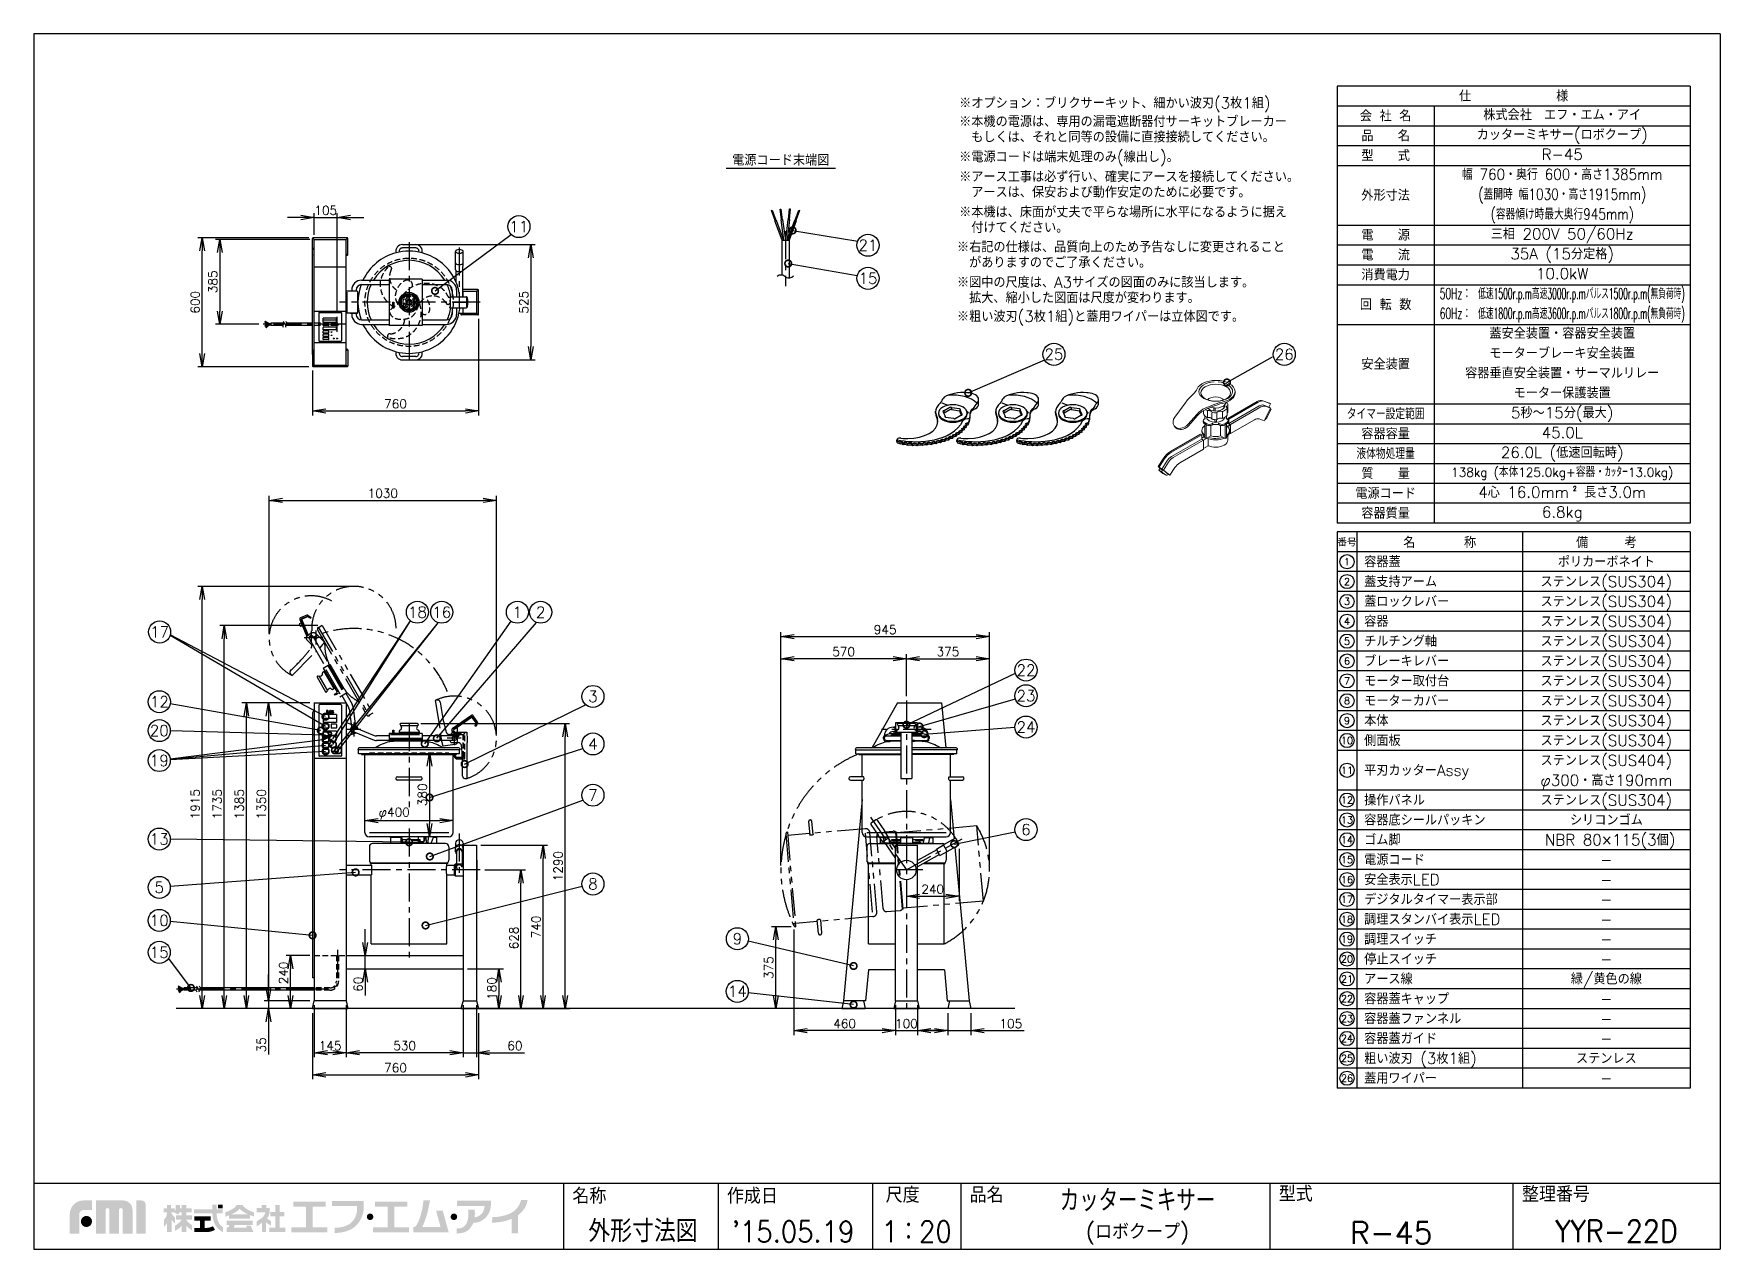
# Model space of a CAD drawing. Extents: x 460 to 8100, y 0 to 5507.
import ezdxf
from ezdxf.enums import TextEntityAlignment as Align

# ---------------------------------------------------------------- set-up
doc = ezdxf.new("R2010")
doc.units = 0
doc.header["$LTSCALE"] = 4
doc.header["$PDMODE"] = 3
for name, pattern in [('CENTER', [50.8, 31.75, -6.35, 6.35, -6.35]), ('HIDDEN', [9.525, 6.35, -3.175]), ('PHANTOM', [63.5, 31.75, -6.35, 6.35, -6.35, 6.35, -6.35])]:
    doc.linetypes.add(name, pattern=pattern)
doc.layers.get('0').update_dxf_attribs({"linetype": 'CONTINUOUS'})
doc.layers.get('DEFPOINTS').update_dxf_attribs({"linetype": 'CONTINUOUS'})
for name, color, linetype in [('DANMEN', 7, 'CONTINUOUS'), ('KIKI-2D2', 7, 'CONTINUOUS'), ('SIYOU', 7, 'CONTINUOUS'), ('SUNPOU', 7, 'CONTINUOUS'), ('WAKU', 7, 'CONTINUOUS')]:
    doc.layers.add(name, color=color, linetype=linetype)
doc.styles.get("Standard").update_dxf_attribs({"font": 'romans.shx', "bigfont": 'extfont.shx'})
doc.dimstyles.get("Standard").update_dxf_attribs({"dimscale": 20, "dimtxt": 2, "dimasz": 3, "dimexe": 1, "dimexo": 1, "dimgap": 0.6, "dimtad": 3, "dimdec": 0, "dimzin": 0, "dimdsep": 46, "dimtxsty": 'STANDARD', "dimblk1": 'OPEN', "dimblk2": 'OPEN', "dimsah": 1, "dimcen": 1.5, "dimadec": 0, "dimazin": 0, "dimtfac": 1, "dimtdec": 0, "dimtmove": 0, "dimatfit": 0, "dimldrblk": 'DOTSMALL', "dimfxl": 1, "dimtvp": 1, "dimtolj": 1, "dimtzin": 0, "dimarcsym": 0})

msp = doc.modelspace()

# ---------------------------------------------------------------- texts
at = {"layer": 'SIYOU', "color": 1}
for s, p in [('※オプション：ブリクサーキット、細かい波刃(3枚1組)', (4652.1, 5168.2)), ('※本機の電源は、専用の漏電遮断器付サーキットブレーカー ', (4652.1, 5084.4)), ('\u3000もしくは、それと同等の設備に直接接続してください。', (4652.1, 5014.4)), ('※電源コードは端末処理のみ(線出し)。', (4652.1, 4924.4)), ('※アース工事は必ず行い、確実にアースを接続してください。', (4652.1, 4834.4)), ('\u3000アースは、保安および動作安定のために必要です。', (4652.1, 4764.4)), ('※本機は、床面が丈夫で平らな場所に水平になるように据え', (4652.1, 4674.4)), ('\u3000付けてください。', (4652.1, 4604.4)), ('※右記の仕様は、品質向上のため予告なしに変更されること', (4642.3, 4516.1)), ('\u3000がありますのでご了承ください。', (4642.3, 4446.1)), ('※図中の尺度は、A3サイズの図面のみに該当します。', (4642.3, 4356.1)), ('\u3000拡大、縮小した図面は尺度が変わります。', (4642.3, 4286.1)), ('※粗い波刃(3枚1組)と蓋用ワイパーは立体図です。', (4642.3, 4201.3))]:
    msp.add_text(s, height=50, dxfattribs=at).set_placement(p)
at = {"layer": 'SIYOU'}
for s, p in [('仕\u3000\u3000\u3000\u3000\u3000\u3000\u3000様', (7164.1, 5225)), ('会 社 名', (6584.1, 5135)), ('品\u3000\u3000名', (6584.1, 5045)), ('型\u3000\u3000式', (6584.1, 4955)), ('外形寸法', (6584.1, 4775)), ('電\u3000\u3000源', (6584.1, 4595)), ('電\u3000\u3000流', (6584.1, 4505)), ('消費電力', (6584.1, 4415)), ('回 転 数', (6584.1, 4280)), ('安全装置', (6584.2, 4010)), ('容器容量', (6584.1, 3695)), ('質\u3000\u3000量', (6584.1, 3515)), ('電源コード', (6584.1, 3425)), ('容器質量', (6584.1, 3335))]:
    msp.add_text(s, height=50, dxfattribs=at).set_placement(p, align=Align.MIDDLE_CENTER)
at = {"layer": 'SIYOU', "color": 1}
for s, height, p in [('株式会社\u3000エフ・エム・アイ', 50, (7384.1, 5140)), ('カッターミキサー(ロボクープ)', 50, (7384.1, 5050)), ('R-45', 50, (7384.1, 4960)), ('三相 200V 50/60Hz', 50, (7384.1, 4600)), ('35A (15分定格)', 50, (7384.1, 4510)), ('10.0kW', 50, (7384.1, 4420)), ('蓋安全装置・容器安全装置', 50, (7384.1, 4150)), ('モーターブレーキ安全装置', 50, (7384.1, 4060)), ('容器垂直安全装置・サーマルリレー', 50, (7384.1, 3970)), ('モーター保護装置', 50, (7384.1, 3880)), ('5秒～15分(最大)', 50, (7384.1, 3790)), ('45.0L', 50, (7384.1, 3700)), ('26.0L (低速回転時)', 50, (7384.1, 3610)), ('138kg (本体125.0kg+容器・ｶｯﾀｰ13.0kg)', 40, (7384.1, 3520)), ('4心 16.0mm  長さ3.0m', 50, (7384.1, 3430)), ('2', 20, (7441, 3446.6)), ('6.8kg', 50, (7384.1, 3340)), ('ポリカーボネイト', 50, (7584.1, 3115)), ('ステンレス(SUS304)', 50, (7584.1, 3025)), ('ステンレス(SUS304)', 50, (7584.1, 2935)), ('ステンレス(SUS304)', 50, (7584.1, 2845)), ('ステンレス(SUS304)', 50, (7584.1, 2755)), ('ステンレス(SUS304)', 50, (7584.1, 2665)), ('ステンレス(SUS304)', 50, (7584.1, 2575)), ('ステンレス(SUS304)', 50, (7584.1, 2485)), ('ステンレス(SUS304)', 50, (7584.1, 2395)), ('ステンレス(SUS304)', 50, (7584.1, 2305)), ('ステンレス(SUS404)', 50, (7584.1, 2215)), ('φ300・高さ190mm', 50, (7584.1, 2125)), ('ステンレス(SUS304)', 50, (7584.1, 2035)), ('シリコンゴム', 50, (7584.1, 1945)), (' NBR 80×115(3個)', 50, (7584.1, 1855)), ('-', 50, (7584.1, 1765)), ('-', 50, (7584.1, 1675)), ('-', 50, (7584.1, 1585)), ('-', 50, (7584.1, 1495)), ('-', 50, (7584.1, 1405)), ('-', 50, (7584.1, 1315)), ('緑/黄色の線', 50, (7584.1, 1225)), ('-', 50, (7584.1, 1135)), ('-', 50, (7584.1, 1045)), ('-', 50, (7584.1, 955)), ('ステンレス', 50, (7584.1, 865)), ('-', 50, (7584.1, 775))]:
    msp.add_text(s, height=height, dxfattribs=at).set_placement(p, align=Align.MIDDLE_CENTER)
msp.add_text('電源コード末端図', height=50, dxfattribs=at).set_placement((3844.1, 4937.1), align=Align.MIDDLE)
for s, width, p in [('幅 760・奥行 600・高さ1385mm', 0.9, (7384.1, 4870)), ('(蓋開時 幅1030・高さ1915mm)', 0.8, (7384.1, 4780)), ('(容器傾け時最大奥行945mm)', 0.8, (7384.1, 4690)), ('低速1500r.p.m高速3000r.p.mパルス1500r.p.m(無負荷時)', 0.5, (7471.1, 4330)), ('低速1800r.p.m高速3600r.p.mパルス1800r.p.m(無負荷時)', 0.5, (7471.1, 4240))]:
    msp.add_text(s, height=50, dxfattribs=dict(at, width=width)).set_placement(p, align=Align.MIDDLE_CENTER)
at = {"layer": 'SIYOU', "color": 1, "width": 0.6}
for s, p in [('50Hz：', (6829.4, 4330)), ('60Hz：', (6829.4, 4240))]:
    msp.add_text(s, height=50, dxfattribs=at).set_placement(p, align=Align.MIDDLE_LEFT)
at = {"layer": 'SIYOU', "width": 0.8}
for s, p in [('タイマー設定範囲', (6584.1, 3785)), ('液体物処理量', (6584.1, 3605))]:
    msp.add_text(s, height=50, dxfattribs=at).set_placement(p, align=Align.MIDDLE_CENTER)
at = {"layer": 'SIYOU'}
for s, height, p in [('番号', 32.14, (6409.1, 3205)), ('名\u3000\u3000\u3000\u3000称', 50, (6829.1, 3205)), ('備\u3000\u3000\u3000考', 50, (7584.1, 3205)), ('1', 32.1, (6409.1, 3115)), ('2', 32.1, (6409.1, 3025)), ('3', 32.1, (6409.1, 2935)), ('4', 32.1, (6409.1, 2845)), ('5', 32.1, (6409.1, 2755)), ('6', 32.1, (6409.1, 2665)), ('7', 32.1, (6409.1, 2575)), ('8', 32.1, (6409.1, 2485)), ('9', 32.1, (6409.1, 2395)), ('10', 32.14, (6409.1, 2305)), ('11', 32.14, (6409.1, 2170)), ('12', 32.14, (6409.1, 2035)), ('13', 32.14, (6409.1, 1945)), ('14', 32.14, (6409.1, 1855)), ('15', 32.14, (6409.1, 1765)), ('16', 32.14, (6409.1, 1675)), ('17', 32.14, (6409.1, 1585)), ('18', 32.14, (6409.1, 1495)), ('19', 32.14, (6409.1, 1405)), ('20', 32.14, (6409.1, 1315)), ('21', 32.14, (6409.1, 1225)), ('22', 32.14, (6409.1, 1135)), ('23', 32.14, (6409.1, 1045)), ('24', 32.14, (6409.1, 955)), ('25', 32.14, (6409.1, 865)), ('26', 32.14, (6409.1, 775))]:
    msp.add_text(s, height=height, dxfattribs=at).set_placement(p, align=Align.MIDDLE)
for s, p in [('容器蓋', (6486.9, 3115)), ('蓋支持アーム', (6486.9, 3025)), ('蓋ロックレバー', (6486.9, 2935)), ('容器', (6486.9, 2845)), ('チルチング軸', (6486.9, 2755)), ('ブレーキレバー', (6486.9, 2665)), ('モーター取付台', (6486.9, 2575)), ('モーターカバー', (6486.9, 2485)), ('本体', (6486.9, 2395)), ('側面板', (6486.9, 2305)), ('平刃カッターAssy', (6486.9, 2170)), ('操作パネル', (6486.9, 2035)), ('容器底シールパッキン', (6486.9, 1945)), ('ゴム脚', (6486.9, 1855)), ('電源コード', (6486.9, 1765)), ('安全表示LED', (6486.9, 1675)), ('デジタルタイマー表示部', (6486.9, 1585)), ('調理スタンバイ表示LED', (6486.9, 1495)), ('調理スイッチ', (6486.9, 1405)), ('停止スイッチ', (6486.9, 1315)), ('アース線', (6486.9, 1225)), ('容器蓋キャップ', (6486.9, 1135)), ('容器蓋ファンネル', (6486.9, 1045)), ('容器蓋ガイド', (6486.9, 955)), ('粗い波刃 (3枚1組)\u3000\u3000', (6486.9, 865)), ('蓋用ワイパー', (6486.9, 775))]:
    msp.add_text(s, height=50, dxfattribs=at).set_placement(p, align=Align.MIDDLE_LEFT)
at = {"layer": 'SUNPOU'}
for s, p in [('11', (2657.6, 4633.4)), ('21', (4239.1, 4548.9)), ('15', (4239.1, 4398.9)), ('25', (5081.6, 4054.5)), ('26', (6125, 4054.5)), ('18', (2198.2, 2886.3)), ('16', (2308.2, 2886.3)), ('1', (2651.3, 2886.3)), ('2', (2756.3, 2886.3)), ('17', (1030.2, 2796.6)), ('22', (4955, 2623.7)), ('3', (2993.3, 2504.4)), ('23', (4955, 2507.6)), ('12', (1029.1, 2480.4)), ('20', (1028.6, 2349.8)), ('24', (4955, 2365.9)), ('4', (2993.3, 2289.6)), ('19', (1028.6, 2214.3)), ('7', (2993.3, 2057.3)), ('6', (4955, 1901.3)), ('13', (1028.6, 1858.4)), ('5', (1028.6, 1639.3)), ('8', (2993.3, 1655)), ('10', (1028.6, 1489.7)), ('9', (3647.6, 1406.9)), ('15', (1028.6, 1345.3)), ('14', (3647.1, 1168.1))]:
    msp.add_text(s, height=50, dxfattribs=at).set_placement(p, align=Align.MIDDLE)
at = {"layer": 'WAKU'}
for s, p in [('名称', (2900.1, 206.2)), ('作成日', (3600.1, 206.2)), ('尺度', (4319.1, 210.9)), ('品名', (4699.4, 210.9)), ('型式', (6099.8, 215.9)), ('整理番号', (7201.7, 214.2))]:
    msp.add_text(s, height=70, dxfattribs=at).set_placement(p)
at = {"layer": 'WAKU', "color": 1, "width": 0.8}
msp.add_text('カッターミキサー', height=100, dxfattribs=at).set_placement((5460, 225), align=Align.MIDDLE)
at = {"layer": 'WAKU', "color": 1, "width": 0.9}
for s, height, p in [('外形寸法図', 100, (3220, 32.1)), ("'15.05.19", 96, (3900, 32.1)), ('1：20', 96, (4460, 32.1)), ('YYR-22D', 100, (7630, 32.1))]:
    msp.add_text(s, height=height, dxfattribs=at).set_placement(p, align=Align.CENTER)
at = {"layer": 'WAKU', "color": 1}
for s, height, p in [('(ロボクープ)', 70, (5460, 75)), ('R-45', 100, (6610, 75))]:
    msp.add_text(s, height=height, dxfattribs=at).set_placement(p, align=Align.MIDDLE)

# ---------------------------------------------------------------- blocks, each defined once
blk = doc.blocks.new('_OPEN')
at = {"color": 0, "linetype": 'ByBlock'}
for p, q in [((-1, 0.17), (0, 0)), ((0, 0), (-1, -0.17)), ((0, 0), (-1, 0))]:
    blk.add_line(p, q, dxfattribs=at)
blk = doc.blocks.new('*D2')
at = {"layer": 'DEFPOINTS', "color": 0}
for p in [(1961.6, 1330.4), (1961.6, 1330.4), (1961.6, 1270.4)]:
    blk.add_point(p, dxfattribs=at)
at = {"layer": 'SUNPOU', "color": 0, "lineweight": -2}
for p, q in [((1961.6, 1390.4), (1961.6, 1450.4)), ((1961.6, 1270.4), (1961.6, 1330.4)), ((1961.6, 1210.4), (1961.6, 1150.4))]:
    blk.add_line(p, q, dxfattribs=at)
at = {"layer": 'SUNPOU', "color": 0, "lineweight": -2, "xscale": 60, "yscale": 60, "zscale": 60}
for p, rotation in [((1961.6, 1330.4), 270), ((1961.6, 1270.4), 90)]:
    blk.add_blockref('_OPEN', p, dxfattribs=dict(at, rotation=rotation))
at = {"layer": 'SUNPOU', "color": 0, "insert": (1929.6, 1200.7), "char_height": 40, "attachment_point": 5, "rotation": 90}
blk.add_mtext('\\A1;60', dxfattribs=at)
blk = doc.blocks.new('_DotSmall')
at = {"color": 0, "linetype": 'ByBlock', "const_width": 0.5}
blk.add_lwpolyline([(-0.0625, 0, 1), (0.0625, 0, 1)], format="xyb", close=True, dxfattribs=at)
blk = doc.blocks.new('*D6')
at = {"layer": 'DEFPOINTS', "color": 0}
for p in [(4789.3, 2775.4), (3844.7, 1718.4), (4789.3, 1718.4)]:
    blk.add_point(p, dxfattribs=at)
at = {"layer": 'SUNPOU', "color": 0, "lineweight": -2}
for p, q in [((3844.7, 1738.4), (3844.7, 2795.4)), ((3904.7, 2775.4), (4729.3, 2775.4)), ((4789.3, 1738.4), (4789.3, 2795.4))]:
    blk.add_line(p, q, dxfattribs=at)
at = {"layer": 'SUNPOU', "color": 0, "lineweight": -2, "xscale": 60, "yscale": 60, "zscale": 60, "rotation": 180}
blk.add_blockref('_OPEN', (3844.7, 2775.4), dxfattribs=at)
at = {"layer": 'SUNPOU', "color": 0, "lineweight": -2, "xscale": 60, "yscale": 60, "zscale": 60}
blk.add_blockref('_OPEN', (4789.3, 2775.4), dxfattribs=at)
at = {"layer": 'SUNPOU', "color": 0, "insert": (4317, 2807.4), "char_height": 40, "attachment_point": 5}
blk.add_mtext('\\A1;945', dxfattribs=at)
blk = doc.blocks.new('*D7')
at = {"layer": 'DEFPOINTS', "color": 0}
for p in [(3844.7, 2675.4), (4413.2, 2486.2), (3844.7, 1718.4)]:
    blk.add_point(p, dxfattribs=at)
at = {"layer": 'SUNPOU', "color": 0, "lineweight": -2}
for p, q in [((3844.7, 1738.4), (3844.7, 2695.4)), ((4353.2, 2675.4), (3904.7, 2675.4)), ((4413.2, 2506.2), (4413.2, 2695.4))]:
    blk.add_line(p, q, dxfattribs=at)
at = {"layer": 'SUNPOU', "color": 0, "lineweight": -2, "xscale": 60, "yscale": 60, "zscale": 60, "rotation": 180}
blk.add_blockref('_OPEN', (3844.7, 2675.4), dxfattribs=at)
at = {"layer": 'SUNPOU', "color": 0, "lineweight": -2, "xscale": 60, "yscale": 60, "zscale": 60}
blk.add_blockref('_OPEN', (4413.2, 2675.4), dxfattribs=at)
at = {"layer": 'SUNPOU', "color": 0, "insert": (4128.9, 2707.4), "char_height": 40, "attachment_point": 5}
blk.add_mtext('\\A1;570', dxfattribs=at)
blk = doc.blocks.new('*D8')
at = {"layer": 'DEFPOINTS', "color": 0}
for p in [(3903.3, 1468.1), (4363.2, 1125.4), (3903.3, 990.4)]:
    blk.add_point(p, dxfattribs=at)
at = {"layer": 'SUNPOU', "color": 0, "lineweight": -2}
for p, q in [((3903.3, 1448.1), (3903.3, 970.4)), ((4363.2, 1105.4), (4363.2, 970.4)), ((4303.2, 990.4), (3963.3, 990.4))]:
    blk.add_line(p, q, dxfattribs=at)
at = {"layer": 'SUNPOU', "color": 0, "lineweight": -2, "xscale": 60, "yscale": 60, "zscale": 60, "rotation": 180}
blk.add_blockref('_OPEN', (3903.3, 990.4), dxfattribs=at)
at = {"layer": 'SUNPOU', "color": 0, "lineweight": -2, "xscale": 60, "yscale": 60, "zscale": 60}
blk.add_blockref('_OPEN', (4363.2, 990.4), dxfattribs=at)
at = {"layer": 'SUNPOU', "color": 0, "insert": (4133.2, 1022.4), "char_height": 40, "attachment_point": 5}
blk.add_mtext('\\A1;460', dxfattribs=at)
blk = doc.blocks.new('*D9')
at = {"layer": 'DEFPOINTS', "color": 0}
for p in [(1223.3, 4582.9), (1725.8, 4582.9), (1725.8, 3997.9)]:
    blk.add_point(p, dxfattribs=at)
at = {"layer": 'SUNPOU', "color": 0, "lineweight": -2}
for p, q in [((1705.8, 4582.9), (1203.3, 4582.9)), ((1223.3, 4057.9), (1223.3, 4522.9)), ((1705.8, 3997.9), (1203.3, 3997.9))]:
    blk.add_line(p, q, dxfattribs=at)
at = {"layer": 'SUNPOU', "color": 0, "lineweight": -2, "xscale": 60, "yscale": 60, "zscale": 60}
for p, rotation in [((1223.3, 4582.9), 90), ((1223.3, 3997.9), 270)]:
    blk.add_blockref('_OPEN', p, dxfattribs=dict(at, rotation=rotation))
at = {"layer": 'SUNPOU', "color": 0, "insert": (1191.3, 4290.4), "char_height": 40, "attachment_point": 5, "rotation": 90}
blk.add_mtext('\\A1;600', dxfattribs=at)
blk = doc.blocks.new('*D10')
at = {"layer": 'DEFPOINTS', "color": 0}
for p in [(1730.3, 4575.4), (1303.3, 4190.6), (1499.6, 4190.6)]:
    blk.add_point(p, dxfattribs=at)
at = {"layer": 'SUNPOU', "color": 0, "lineweight": -2}
for p, q in [((1710.3, 4575.4), (1283.3, 4575.4)), ((1303.3, 4515.4), (1303.3, 4250.6)), ((1479.6, 4190.6), (1283.3, 4190.6))]:
    blk.add_line(p, q, dxfattribs=at)
at = {"layer": 'SUNPOU', "color": 0, "lineweight": -2, "xscale": 60, "yscale": 60, "zscale": 60}
for p, rotation in [((1303.3, 4575.4), 90), ((1303.3, 4190.6), 270)]:
    blk.add_blockref('_OPEN', p, dxfattribs=dict(at, rotation=rotation))
at = {"layer": 'SUNPOU', "color": 0, "insert": (1271.3, 4383), "char_height": 40, "attachment_point": 5, "rotation": 90}
blk.add_mtext('\\A1;385', dxfattribs=at)
blk = doc.blocks.new('*D11')
at = {"layer": 'DEFPOINTS', "color": 0}
for p in [(1623.3, 1330.4), (1730.3, 1330.4), (1722.8, 1090.4)]:
    blk.add_point(p, dxfattribs=at)
at = {"layer": 'SUNPOU', "color": 0, "lineweight": -2}
for p, q in [((1710.3, 1330.4), (1603.3, 1330.4)), ((1623.3, 1150.4), (1623.3, 1270.4)), ((1702.8, 1090.4), (1603.3, 1090.4))]:
    blk.add_line(p, q, dxfattribs=at)
at = {"layer": 'SUNPOU', "color": 0, "lineweight": -2, "xscale": 60, "yscale": 60, "zscale": 60}
for p, rotation in [((1623.3, 1330.4), 90), ((1623.3, 1090.4), 270)]:
    blk.add_blockref('_OPEN', p, dxfattribs=dict(at, rotation=rotation))
at = {"layer": 'SUNPOU', "color": 0, "insert": (1591.3, 1252), "char_height": 40, "attachment_point": 5, "rotation": 90}
blk.add_mtext('\\A1;240', dxfattribs=at)
blk = doc.blocks.new('*D12')
at = {"layer": 'DEFPOINTS', "color": 0}
for p in [(1523.3, 1090.4), (1715.3, 1090.4), (1730.8, 1125.4)]:
    blk.add_point(p, dxfattribs=at)
at = {"layer": 'SUNPOU', "color": 0, "lineweight": -2}
for p, q in [((1523.3, 1185.4), (1523.3, 1245.4)), ((1710.8, 1125.4), (1503.3, 1125.4)), ((1695.3, 1090.4), (1503.3, 1090.4)), ((1523.3, 1125.4), (1523.3, 1090.4)), ((1523.3, 1030.4), (1523.3, 881.7))]:
    blk.add_line(p, q, dxfattribs=at)
at = {"layer": 'SUNPOU', "color": 0, "lineweight": -2, "xscale": 60, "yscale": 60, "zscale": 60}
for p, rotation in [((1523.3, 1125.4), 270), ((1523.3, 1090.4), 90)]:
    blk.add_blockref('_OPEN', p, dxfattribs=dict(at, rotation=rotation))
at = {"layer": 'SUNPOU', "color": 0, "insert": (1491.3, 926), "char_height": 40, "attachment_point": 5, "rotation": 90}
blk.add_mtext('\\A1;35', dxfattribs=at)
blk = doc.blocks.new('*D13')
at = {"layer": 'DEFPOINTS', "color": 0}
for p in [(1423.3, 2475.4), (1730.3, 2475.4), (1722.8, 1090.4)]:
    blk.add_point(p, dxfattribs=at)
at = {"layer": 'SUNPOU', "color": 0, "lineweight": -2}
for p, q in [((1710.3, 2475.4), (1403.3, 2475.4)), ((1423.3, 1150.4), (1423.3, 2415.4)), ((1702.8, 1090.4), (1403.3, 1090.4))]:
    blk.add_line(p, q, dxfattribs=at)
at = {"layer": 'SUNPOU', "color": 0, "lineweight": -2, "xscale": 60, "yscale": 60, "zscale": 60}
for p, rotation in [((1423.3, 2475.4), 90), ((1423.3, 1090.4), 270)]:
    blk.add_blockref('_OPEN', p, dxfattribs=dict(at, rotation=rotation))
at = {"layer": 'SUNPOU', "color": 0, "insert": (1391.3, 2016.5), "char_height": 40, "attachment_point": 5, "rotation": 90}
blk.add_mtext('\\A1;1385', dxfattribs=at)
blk = doc.blocks.new('*D14')
at = {"layer": 'DEFPOINTS', "color": 0}
for p in [(1730.3, 2475.4), (1523.3, 1125.4), (1730.8, 1125.4)]:
    blk.add_point(p, dxfattribs=at)
at = {"layer": 'SUNPOU', "color": 0, "lineweight": -2}
for p, q in [((1710.3, 2475.4), (1503.3, 2475.4)), ((1523.3, 2415.4), (1523.3, 1185.4)), ((1710.8, 1125.4), (1503.3, 1125.4))]:
    blk.add_line(p, q, dxfattribs=at)
at = {"layer": 'SUNPOU', "color": 0, "lineweight": -2, "xscale": 60, "yscale": 60, "zscale": 60}
for p, rotation in [((1523.3, 2475.4), 90), ((1523.3, 1125.4), 270)]:
    blk.add_blockref('_OPEN', p, dxfattribs=dict(at, rotation=rotation))
at = {"layer": 'SUNPOU', "color": 0, "insert": (1491.3, 2016.5), "char_height": 40, "attachment_point": 5, "rotation": 90}
blk.add_mtext('\\A1;1350', dxfattribs=at)
blk = doc.blocks.new('*D15')
at = {"layer": 'DEFPOINTS', "color": 0}
for p in [(1223.3, 3003.2), (1910.3, 3003.2), (1722.8, 1090.4)]:
    blk.add_point(p, dxfattribs=at)
at = {"layer": 'SUNPOU', "color": 0, "lineweight": -2}
for p, q in [((1890.3, 3003.2), (1203.3, 3003.2)), ((1223.3, 1150.4), (1223.3, 2943.2)), ((1702.8, 1090.4), (1203.3, 1090.4))]:
    blk.add_line(p, q, dxfattribs=at)
at = {"layer": 'SUNPOU', "color": 0, "lineweight": -2, "xscale": 60, "yscale": 60, "zscale": 60}
for p, rotation in [((1223.3, 3003.2), 90), ((1223.3, 1090.4), 270)]:
    blk.add_blockref('_OPEN', p, dxfattribs=dict(at, rotation=rotation))
at = {"layer": 'SUNPOU', "color": 0, "insert": (1191.3, 2016.5), "char_height": 40, "attachment_point": 5, "rotation": 90}
blk.add_mtext('\\A1;1915', dxfattribs=at)
blk = doc.blocks.new('*D16')
at = {"layer": 'DEFPOINTS', "color": 0}
for p in [(2483, 1718.4), (2667.3, 1718.4), (2475.3, 1090.4)]:
    blk.add_point(p, dxfattribs=at)
at = {"layer": 'SUNPOU', "color": 0, "lineweight": -2}
for p, q in [((2503, 1718.4), (2687.3, 1718.4)), ((2667.3, 1150.4), (2667.3, 1658.4)), ((2495.3, 1090.4), (2687.3, 1090.4))]:
    blk.add_line(p, q, dxfattribs=at)
at = {"layer": 'SUNPOU', "color": 0, "lineweight": -2, "xscale": 60, "yscale": 60, "zscale": 60}
for p, rotation in [((2667.3, 1718.4), 90), ((2667.3, 1090.4), 270)]:
    blk.add_blockref('_OPEN', p, dxfattribs=dict(at, rotation=rotation))
at = {"layer": 'SUNPOU', "color": 0, "insert": (2635.3, 1410.4), "char_height": 40, "attachment_point": 5, "rotation": 90}
blk.add_mtext('\\A1;628', dxfattribs=at)
blk = doc.blocks.new('*D17')
at = {"layer": 'DEFPOINTS', "color": 0}
for p in [(2465.3, 1830.4), (2767.3, 1830.4), (2482.8, 1090.4)]:
    blk.add_point(p, dxfattribs=at)
at = {"layer": 'SUNPOU', "color": 0, "lineweight": -2}
for p, q in [((2485.3, 1830.4), (2787.3, 1830.4)), ((2767.3, 1150.4), (2767.3, 1770.4)), ((2502.8, 1090.4), (2787.3, 1090.4))]:
    blk.add_line(p, q, dxfattribs=at)
at = {"layer": 'SUNPOU', "color": 0, "lineweight": -2, "xscale": 60, "yscale": 60, "zscale": 60}
for p, rotation in [((2767.3, 1830.4), 90), ((2767.3, 1090.4), 270)]:
    blk.add_blockref('_OPEN', p, dxfattribs=dict(at, rotation=rotation))
at = {"layer": 'SUNPOU', "color": 0, "insert": (2735.3, 1460.4), "char_height": 40, "attachment_point": 5, "rotation": 90}
blk.add_mtext('\\A1;740', dxfattribs=at)
blk = doc.blocks.new('*D18')
at = {"layer": 'DEFPOINTS', "color": 0}
for p in [(2193.2, 2381.4), (2867.3, 2381.4), (2475.3, 1090.4)]:
    blk.add_point(p, dxfattribs=at)
at = {"layer": 'SUNPOU', "color": 0, "lineweight": -2}
for p, q in [((2213.2, 2381.4), (2887.3, 2381.4)), ((2867.3, 1150.4), (2867.3, 2321.4)), ((2495.3, 1090.4), (2887.3, 1090.4))]:
    blk.add_line(p, q, dxfattribs=at)
at = {"layer": 'SUNPOU', "color": 0, "lineweight": -2, "xscale": 60, "yscale": 60, "zscale": 60}
for p, rotation in [((2867.3, 2381.4), 90), ((2867.3, 1090.4), 270)]:
    blk.add_blockref('_OPEN', p, dxfattribs=dict(at, rotation=rotation))
at = {"layer": 'SUNPOU', "color": 0, "insert": (2835.3, 1735.9), "char_height": 40, "attachment_point": 5, "rotation": 90}
blk.add_mtext('\\A1;1290', dxfattribs=at)
blk = doc.blocks.new('*D19')
at = {"layer": 'DEFPOINTS', "color": 0}
for p in [(2405.3, 1270.4), (2395.3, 1090.4), (2567.3, 1090.4)]:
    blk.add_point(p, dxfattribs=at)
at = {"layer": 'SUNPOU', "color": 0, "lineweight": -2}
for p, q in [((2425.3, 1270.4), (2587.3, 1270.4)), ((2567.3, 1210.4), (2567.3, 1150.4)), ((2415.3, 1090.4), (2587.3, 1090.4))]:
    blk.add_line(p, q, dxfattribs=at)
at = {"layer": 'SUNPOU', "color": 0, "lineweight": -2, "xscale": 60, "yscale": 60, "zscale": 60}
for p, rotation in [((2567.3, 1270.4), 90), ((2567.3, 1090.4), 270)]:
    blk.add_blockref('_OPEN', p, dxfattribs=dict(at, rotation=rotation))
at = {"layer": 'SUNPOU', "color": 0, "insert": (2535.3, 1181.2), "char_height": 40, "attachment_point": 5, "rotation": 90}
blk.add_mtext('\\A1;180', dxfattribs=at)
blk = doc.blocks.new('*D20')
at = {"layer": 'DEFPOINTS', "color": 0}
for p in [(1875.3, 1125.4), (2405.3, 1125.4), (1875.3, 890.4)]:
    blk.add_point(p, dxfattribs=at)
at = {"layer": 'SUNPOU', "color": 0, "lineweight": -2}
for p, q in [((1875.3, 1105.4), (1875.3, 870.4)), ((2405.3, 1105.4), (2405.3, 870.4)), ((2345.3, 890.4), (1935.3, 890.4))]:
    blk.add_line(p, q, dxfattribs=at)
at = {"layer": 'SUNPOU', "color": 0, "lineweight": -2, "xscale": 60, "yscale": 60, "zscale": 60, "rotation": 180}
blk.add_blockref('_OPEN', (1875.3, 890.4), dxfattribs=at)
at = {"layer": 'SUNPOU', "color": 0, "lineweight": -2, "xscale": 60, "yscale": 60, "zscale": 60}
blk.add_blockref('_OPEN', (2405.3, 890.4), dxfattribs=at)
at = {"layer": 'SUNPOU', "color": 0, "insert": (2140.3, 922.4), "char_height": 40, "attachment_point": 5}
blk.add_mtext('\\A1;530', dxfattribs=at)
blk = doc.blocks.new('*D21')
at = {"layer": 'DEFPOINTS', "color": 0}
for p in [(1722.8, 1090.4), (2475.3, 1090.4), (2475.3, 790.4)]:
    blk.add_point(p, dxfattribs=at)
at = {"layer": 'SUNPOU', "color": 0, "lineweight": -2}
for p, q in [((1722.8, 1070.4), (1722.8, 770.4)), ((2475.3, 1070.4), (2475.3, 770.4)), ((1782.8, 790.4), (2415.3, 790.4))]:
    blk.add_line(p, q, dxfattribs=at)
at = {"layer": 'SUNPOU', "color": 0, "lineweight": -2, "xscale": 60, "yscale": 60, "zscale": 60, "rotation": 180}
blk.add_blockref('_OPEN', (1722.8, 790.4), dxfattribs=at)
at = {"layer": 'SUNPOU', "color": 0, "lineweight": -2, "xscale": 60, "yscale": 60, "zscale": 60}
blk.add_blockref('_OPEN', (2475.3, 790.4), dxfattribs=at)
at = {"layer": 'SUNPOU', "color": 0, "insert": (2099, 822.4), "char_height": 40, "attachment_point": 5}
blk.add_mtext('\\A1;760', dxfattribs=at)
blk = doc.blocks.new('*D22')
at = {"layer": 'DEFPOINTS', "color": 0}
for p in [(1730.3, 1125.4), (1875.3, 1125.4), (1730.3, 890.4)]:
    blk.add_point(p, dxfattribs=at)
at = {"layer": 'SUNPOU', "color": 0, "lineweight": -2}
for p, q in [((1730.3, 1105.4), (1730.3, 870.4)), ((1875.3, 1105.4), (1875.3, 870.4)), ((1815.3, 890.4), (1790.3, 890.4))]:
    blk.add_line(p, q, dxfattribs=at)
at = {"layer": 'SUNPOU', "color": 0, "lineweight": -2, "xscale": 60, "yscale": 60, "zscale": 60, "rotation": 180}
blk.add_blockref('_OPEN', (1730.3, 890.4), dxfattribs=at)
at = {"layer": 'SUNPOU', "color": 0, "lineweight": -2, "xscale": 60, "yscale": 60, "zscale": 60}
blk.add_blockref('_OPEN', (1875.3, 890.4), dxfattribs=at)
at = {"layer": 'SUNPOU', "color": 0, "insert": (1802.8, 922.4), "char_height": 40, "attachment_point": 5}
blk.add_mtext('\\A1;145', dxfattribs=at)
blk = doc.blocks.new('*D23')
at = {"layer": 'DEFPOINTS', "color": 0}
for p in [(1960.3, 1911.1), (2360.3, 1941.9), (2360.3, 1911.1)]:
    blk.add_point(p, dxfattribs=at)
at = {"layer": 'SUNPOU', "color": 0, "lineweight": -2}
for p, q in [((1960.3, 1931.1), (1960.3, 1961.9)), ((2020.3, 1941.9), (2300.3, 1941.9)), ((2360.3, 1931.1), (2360.3, 1961.9))]:
    blk.add_line(p, q, dxfattribs=at)
at = {"layer": 'SUNPOU', "color": 0, "lineweight": -2, "xscale": 60, "yscale": 60, "zscale": 60, "rotation": 180}
blk.add_blockref('_OPEN', (1960.3, 1941.9), dxfattribs=at)
at = {"layer": 'SUNPOU', "color": 0, "lineweight": -2, "xscale": 60, "yscale": 60, "zscale": 60}
blk.add_blockref('_OPEN', (2360.3, 1941.9), dxfattribs=at)
at = {"layer": 'SUNPOU', "color": 0, "insert": (2093.1, 1973.9), "char_height": 40, "attachment_point": 5}
blk.add_mtext('\\A1;φ400', dxfattribs=at)
blk = doc.blocks.new('*D24')
at = {"layer": 'DEFPOINTS', "color": 0}
for p in [(2252.6, 2248.4), (2252.6, 1869.4), (2252.6, 1869.4)]:
    blk.add_point(p, dxfattribs=at)
at = {"layer": 'SUNPOU', "color": 0, "lineweight": -2}
blk.add_line((2252.6, 2188.4), (2252.6, 1929.4), dxfattribs=at)
at = {"layer": 'SUNPOU', "color": 0, "lineweight": -2, "xscale": 60, "yscale": 60, "zscale": 60}
for p, rotation in [((2252.6, 2248.4), 90), ((2252.6, 1869.4), 270)]:
    blk.add_blockref('_OPEN', p, dxfattribs=dict(at, rotation=rotation))
at = {"layer": 'SUNPOU', "color": 0, "insert": (2220.6, 2058.9), "char_height": 40, "attachment_point": 5, "rotation": 90}
blk.add_mtext('\\A1;380', dxfattribs=at)
blk = doc.blocks.new('*D25')
at = {"layer": 'DEFPOINTS', "color": 0}
for p in [(3821.5, 1461.3), (3911.4, 1461.3), (4120.7, 1090.4)]:
    blk.add_point(p, dxfattribs=at)
at = {"layer": 'SUNPOU', "color": 0, "lineweight": -2}
for p, q in [((3891.4, 1461.3), (3801.5, 1461.3)), ((3821.5, 1150.4), (3821.5, 1401.3)), ((4100.7, 1090.4), (3801.5, 1090.4))]:
    blk.add_line(p, q, dxfattribs=at)
at = {"layer": 'SUNPOU', "color": 0, "lineweight": -2, "xscale": 60, "yscale": 60, "zscale": 60}
for p, rotation in [((3821.5, 1461.3), 90), ((3821.5, 1090.4), 270)]:
    blk.add_blockref('_OPEN', p, dxfattribs=dict(at, rotation=rotation))
at = {"layer": 'SUNPOU', "color": 0, "insert": (3789.5, 1275.9), "char_height": 40, "attachment_point": 5, "rotation": 90}
blk.add_mtext('\\A1;375', dxfattribs=at)
blk = doc.blocks.new('*D26')
at = {"layer": 'DEFPOINTS', "color": 0}
for p in [(1835.3, 4674.7), (1730.3, 4575.4), (1835.3, 4224.3)]:
    blk.add_point(p, dxfattribs=at)
at = {"layer": 'SUNPOU', "color": 0, "lineweight": -2}
for p, q in [((1670.3, 4674.7), (1610.3, 4674.7)), ((1730.3, 4595.4), (1730.3, 4694.7)), ((1730.3, 4674.7), (1835.3, 4674.7)), ((1835.3, 4244.3), (1835.3, 4694.7)), ((1895.3, 4674.7), (1955.3, 4674.7))]:
    blk.add_line(p, q, dxfattribs=at)
at = {"layer": 'SUNPOU', "color": 0, "lineweight": -2, "xscale": 60, "yscale": 60, "zscale": 60}
blk.add_blockref('_OPEN', (1730.3, 4674.7), dxfattribs=at)
at = {"layer": 'SUNPOU', "color": 0, "lineweight": -2, "xscale": 60, "yscale": 60, "zscale": 60, "rotation": 180}
blk.add_blockref('_OPEN', (1835.3, 4674.7), dxfattribs=at)
at = {"layer": 'SUNPOU', "color": 0, "insert": (1782.8, 4706.7), "char_height": 40, "attachment_point": 5}
blk.add_mtext('\\A1;105', dxfattribs=at)
blk = doc.blocks.new('*D3')
at = {"layer": 'DEFPOINTS', "color": 0}
for p in [(4789.3, 2675.4), (4413.2, 2486.2), (4789.3, 1718.4)]:
    blk.add_point(p, dxfattribs=at)
at = {"layer": 'SUNPOU', "color": 0, "lineweight": -2}
for p, q in [((4413.2, 2506.2), (4413.2, 2695.4)), ((4473.2, 2675.4), (4729.3, 2675.4)), ((4789.3, 1738.4), (4789.3, 2695.4))]:
    blk.add_line(p, q, dxfattribs=at)
at = {"layer": 'SUNPOU', "color": 0, "lineweight": -2, "xscale": 60, "yscale": 60, "zscale": 60, "rotation": 180}
blk.add_blockref('_OPEN', (4413.2, 2675.4), dxfattribs=at)
at = {"layer": 'SUNPOU', "color": 0, "lineweight": -2, "xscale": 60, "yscale": 60, "zscale": 60}
blk.add_blockref('_OPEN', (4789.3, 2675.4), dxfattribs=at)
at = {"layer": 'SUNPOU', "color": 0, "insert": (4601.2, 2707.4), "char_height": 40, "attachment_point": 5}
blk.add_mtext('\\A1;375', dxfattribs=at)
blk = doc.blocks.new('*D4')
at = {"layer": 'DEFPOINTS', "color": 0}
for p in [(4600.7, 1090.4), (4705.7, 1090.4), (4705.7, 990.4)]:
    blk.add_point(p, dxfattribs=at)
at = {"layer": 'SUNPOU', "color": 0, "lineweight": -2}
for p, q in [((4600.7, 1070.4), (4600.7, 970.4)), ((4705.7, 1070.4), (4705.7, 970.4)), ((4540.7, 990.4), (4480.7, 990.4)), ((4600.7, 990.4), (4705.7, 990.4)), ((4765.7, 990.4), (4946.8, 990.4))]:
    blk.add_line(p, q, dxfattribs=at)
at = {"layer": 'SUNPOU', "color": 0, "lineweight": -2, "xscale": 60, "yscale": 60, "zscale": 60}
blk.add_blockref('_OPEN', (4600.7, 990.4), dxfattribs=at)
at = {"layer": 'SUNPOU', "color": 0, "lineweight": -2, "xscale": 60, "yscale": 60, "zscale": 60, "rotation": 180}
blk.add_blockref('_OPEN', (4705.7, 990.4), dxfattribs=at)
at = {"layer": 'SUNPOU', "color": 0, "insert": (4886.3, 1022.4), "char_height": 40, "attachment_point": 5}
blk.add_mtext('\\A1;105', dxfattribs=at)
blk = doc.blocks.new('*D5')
at = {"layer": 'DEFPOINTS', "color": 0}
for p in [(2405.3, 1125.4), (2465.3, 1125.4), (2465.3, 890.4)]:
    blk.add_point(p, dxfattribs=at)
at = {"layer": 'SUNPOU', "color": 0, "lineweight": -2}
for p, q in [((2405.3, 1105.4), (2405.3, 870.4)), ((2465.3, 1105.4), (2465.3, 870.4)), ((2345.3, 890.4), (2285.3, 890.4)), ((2405.3, 890.4), (2465.3, 890.4)), ((2525.3, 890.4), (2683.1, 890.4))]:
    blk.add_line(p, q, dxfattribs=at)
at = {"layer": 'SUNPOU', "color": 0, "lineweight": -2, "xscale": 60, "yscale": 60, "zscale": 60}
blk.add_blockref('_OPEN', (2405.3, 890.4), dxfattribs=at)
at = {"layer": 'SUNPOU', "color": 0, "lineweight": -2, "xscale": 60, "yscale": 60, "zscale": 60, "rotation": 180}
blk.add_blockref('_OPEN', (2465.3, 890.4), dxfattribs=at)
at = {"layer": 'SUNPOU', "color": 0, "insert": (2639.7, 922.4), "char_height": 40, "attachment_point": 5}
blk.add_mtext('\\A1;60', dxfattribs=at)
blk = doc.blocks.new('*D27')
at = {"layer": 'DEFPOINTS', "color": 0}
for p in [(4651.5, 1834.2), (4413.2, 1599.2), (4651.5, 1599.2)]:
    blk.add_point(p, dxfattribs=at)
at = {"layer": 'SUNPOU', "color": 0, "lineweight": -2}
for p, q in [((4651.5, 1814.2), (4651.5, 1579.2)), ((4473.2, 1599.2), (4591.5, 1599.2))]:
    blk.add_line(p, q, dxfattribs=at)
at = {"layer": 'SUNPOU', "color": 0, "lineweight": -2, "xscale": 60, "yscale": 60, "zscale": 60, "rotation": 180}
blk.add_blockref('_OPEN', (4413.2, 1599.2), dxfattribs=at)
at = {"layer": 'SUNPOU', "color": 0, "lineweight": -2, "xscale": 60, "yscale": 60, "zscale": 60}
blk.add_blockref('_OPEN', (4651.5, 1599.2), dxfattribs=at)
at = {"layer": 'SUNPOU', "color": 0, "insert": (4532.3, 1631.2), "char_height": 40, "attachment_point": 5}
blk.add_mtext('\\A1;240', dxfattribs=at)
blk = doc.blocks.new('*D28')
at = {"layer": 'DEFPOINTS', "color": 0}
for p in [(4363.2, 1125.4), (4463.2, 1125.4), (4463.2, 990.4)]:
    blk.add_point(p, dxfattribs=at)
at = {"layer": 'SUNPOU', "color": 0, "lineweight": -2}
for p, q in [((4363.2, 1105.4), (4363.2, 970.4)), ((4463.2, 1105.4), (4463.2, 970.4)), ((4303.2, 990.4), (4243.2, 990.4)), ((4363.2, 990.4), (4463.2, 990.4)), ((4523.2, 990.4), (4583.2, 990.4))]:
    blk.add_line(p, q, dxfattribs=at)
at = {"layer": 'SUNPOU', "color": 0, "lineweight": -2, "xscale": 60, "yscale": 60, "zscale": 60}
blk.add_blockref('_OPEN', (4363.2, 990.4), dxfattribs=at)
at = {"layer": 'SUNPOU', "color": 0, "lineweight": -2, "xscale": 60, "yscale": 60, "zscale": 60, "rotation": 180}
blk.add_blockref('_OPEN', (4463.2, 990.4), dxfattribs=at)
at = {"layer": 'SUNPOU', "color": 0, "insert": (4413.2, 1022.4), "char_height": 40, "attachment_point": 5}
blk.add_mtext('\\A1;100', dxfattribs=at)
blk = doc.blocks.new('*D29')
at = {"layer": 'DEFPOINTS', "color": 0}
for p in [(1323.3, 2825.3), (1767.2, 2825.3), (1722.8, 1090.4)]:
    blk.add_point(p, dxfattribs=at)
at = {"layer": 'SUNPOU', "color": 0, "lineweight": -2}
for p, q in [((1747.2, 2825.3), (1303.3, 2825.3)), ((1323.3, 1150.4), (1323.3, 2765.3)), ((1702.8, 1090.4), (1303.3, 1090.4))]:
    blk.add_line(p, q, dxfattribs=at)
at = {"layer": 'SUNPOU', "color": 0, "lineweight": -2, "xscale": 60, "yscale": 60, "zscale": 60}
for p, rotation in [((1323.3, 2825.3), 90), ((1323.3, 1090.4), 270)]:
    blk.add_blockref('_OPEN', p, dxfattribs=dict(at, rotation=rotation))
at = {"layer": 'SUNPOU', "color": 0, "insert": (1291.3, 2016.5), "char_height": 40, "attachment_point": 5, "rotation": 90}
blk.add_mtext('\\A1;1735', dxfattribs=at)
blk = doc.blocks.new('*D30')
at = {"layer": 'DEFPOINTS', "color": 0}
for p in [(2475.3, 4235.9), (1722.8, 4000.9), (2475.3, 3797.9)]:
    blk.add_point(p, dxfattribs=at)
at = {"layer": 'SUNPOU', "color": 0, "lineweight": -2}
for p, q in [((2475.3, 4215.9), (2475.3, 3777.9)), ((1722.8, 3980.9), (1722.8, 3777.9)), ((1782.8, 3797.9), (2415.3, 3797.9))]:
    blk.add_line(p, q, dxfattribs=at)
at = {"layer": 'SUNPOU', "color": 0, "lineweight": -2, "xscale": 60, "yscale": 60, "zscale": 60, "rotation": 180}
blk.add_blockref('_OPEN', (1722.8, 3797.9), dxfattribs=at)
at = {"layer": 'SUNPOU', "color": 0, "lineweight": -2, "xscale": 60, "yscale": 60, "zscale": 60}
blk.add_blockref('_OPEN', (2475.3, 3797.9), dxfattribs=at)
at = {"layer": 'SUNPOU', "color": 0, "insert": (2099, 3829.9), "char_height": 40, "attachment_point": 5}
blk.add_mtext('\\A1;760', dxfattribs=at)
blk = doc.blocks.new('*D31')
at = {"layer": 'DEFPOINTS', "color": 0}
for p in [(2556.3, 3392.9), (1526.4, 2769.5), (2556.3, 2315.4)]:
    blk.add_point(p, dxfattribs=at)
at = {"layer": 'SUNPOU', "color": 0, "lineweight": -2}
for p, q in [((1526.4, 2789.5), (1526.4, 3412.9)), ((1586.4, 3392.9), (2496.3, 3392.9)), ((2556.3, 2335.4), (2556.3, 3412.9))]:
    blk.add_line(p, q, dxfattribs=at)
at = {"layer": 'SUNPOU', "color": 0, "lineweight": -2, "xscale": 60, "yscale": 60, "zscale": 60, "rotation": 180}
blk.add_blockref('_OPEN', (1526.4, 3392.9), dxfattribs=at)
at = {"layer": 'SUNPOU', "color": 0, "lineweight": -2, "xscale": 60, "yscale": 60, "zscale": 60}
blk.add_blockref('_OPEN', (2556.3, 3392.9), dxfattribs=at)
at = {"layer": 'SUNPOU', "color": 0, "insert": (2041.3, 3424.9), "char_height": 40, "attachment_point": 5}
blk.add_mtext('\\A1;1030', dxfattribs=at)
blk = doc.blocks.new('*D33')
at = {"layer": 'DEFPOINTS', "color": 0}
for p in [(2160.3, 4551.4), (2160.3, 4029.4), (2712.2, 4029.4)]:
    blk.add_point(p, dxfattribs=at)
at = {"layer": 'SUNPOU', "color": 0, "lineweight": -2}
for p, q in [((2180.3, 4551.4), (2732.2, 4551.4)), ((2712.2, 4491.4), (2712.2, 4089.4)), ((2180.3, 4029.4), (2732.2, 4029.4))]:
    blk.add_line(p, q, dxfattribs=at)
at = {"layer": 'SUNPOU', "color": 0, "lineweight": -2, "xscale": 60, "yscale": 60, "zscale": 60}
for p, rotation in [((2712.2, 4551.4), 90), ((2712.2, 4029.4), 270)]:
    blk.add_blockref('_OPEN', p, dxfattribs=dict(at, rotation=rotation))
at = {"layer": 'SUNPOU', "color": 0, "insert": (2680.2, 4290.4), "char_height": 40, "attachment_point": 5, "rotation": 90}
blk.add_mtext('\\A1;525', dxfattribs=at)

# ---------------------------------------------------------------- dimensions: what is measured, and where the dimension line sits
at = {"layer": 'SUNPOU'}
for base, p1, p2, picture, middle in [((1835.3, 4674.7), (1730.3, 4575.4), (1835.3, 4224.3), '*D26', (1782.8, 4674.7)), ((2465.3, 890.4), (2405.3, 1125.4), (2465.3, 1125.4), '*D5', (2639.7, 890.4)), ((4463.2, 990.4), (4363.2, 1125.4), (4463.2, 1125.4), '*D28', (4413.2, 990.4))]:
    dim = msp.add_linear_dim(base=base, p1=p1, p2=p2, dimstyle='STANDARD', dxfattribs=at)
    dim.commit()
    dim.dimension.update_dxf_attribs({"geometry": picture, "text_midpoint": middle, "dimtype": 160})
dim = msp.add_linear_dim(base=(1223.3, 4582.9), p1=(1725.8, 3997.9), p2=(1725.8, 4582.9), angle=90, text='600', dimstyle='STANDARD', override={"dimtxsty": 'STANDARD', "dimtmove": 0}, dxfattribs=at)
dim.commit()
dim.dimension.update_dxf_attribs({"geometry": '*D9', "text_midpoint": (1223.3, 4290.4), "dimtype": 160})
for base, p1, p2, override, picture, middle in [((1303.3, 4190.6), (1730.3, 4575.4), (1499.6, 4190.6), {"dimtxsty": 'STANDARD', "dimtmove": 0}, '*D10', (1303.3, 4383)), ((2667.3, 1718.4), (2475.3, 1090.4), (2483, 1718.4), {"dimtxsty": 'STANDARD'}, '*D16', (2667.3, 1410.4)), ((1961.6, 1330.4), (1961.6, 1270.4), (1961.6, 1330.4), {"dimtmove": 1}, '*D2', (1961.6, 1200.7)), ((1623.3, 1330.4), (1722.8, 1090.4), (1730.3, 1330.4), {"dimtxsty": 'STANDARD'}, '*D11', (1623.3, 1252)), ((2567.3, 1090.4), (2405.3, 1270.4), (2395.3, 1090.4), {"dimtxsty": 'STANDARD'}, '*D19', (2567.3, 1181.2))]:
    dim = msp.add_linear_dim(base=base, p1=p1, p2=p2, angle=90, dimstyle='STANDARD', override=override, dxfattribs=at)
    dim.commit()
    dim.dimension.update_dxf_attribs({"geometry": picture, "text_midpoint": middle, "dimtype": 160})
dim = msp.add_linear_dim(base=(2712.2, 4029.4), p1=(2160.3, 4551.4), p2=(2160.3, 4029.4), angle=90, text='525', dimstyle='STANDARD', dxfattribs=at)
dim.commit()
dim.dimension.update_dxf_attribs({"geometry": '*D33', "text_midpoint": (2680.2, 4290.4)})
for base, p1, p2, text, picture, middle in [((2475.3, 3797.9), (1722.8, 4000.9), (2475.3, 4235.9), '760', '*D30', (2099, 3829.9)), ((4651.5, 1599.2), (4413.2, 1599.2), (4651.5, 1834.2), '240', '*D27', (4532.3, 1631.2))]:
    dim = msp.add_linear_dim(base=base, p1=p1, p2=p2, text=text, dimstyle='STANDARD', dxfattribs=at)
    dim.commit()
    dim.dimension.update_dxf_attribs({"geometry": picture, "text_midpoint": middle})
dim = msp.add_linear_dim(base=(2556.3, 3392.9), p1=(1526.4, 2769.5), p2=(2556.3, 2315.4), dimstyle='STANDARD', dxfattribs=at)
dim.commit()
dim.dimension.update_dxf_attribs({"geometry": '*D31', "text_midpoint": (2041.3, 3424.9)})
dim = msp.add_linear_dim(base=(1223.3, 3003.2), p1=(1722.8, 1090.4), p2=(1910.3, 3003.2), angle=90, text='1915', dimstyle='STANDARD', dxfattribs=at)
dim.commit()
dim.dimension.update_dxf_attribs({"geometry": '*D15', "text_midpoint": (1223.3, 2016.5), "dimtype": 160})
for base, p1, p2, picture, middle in [((4789.3, 2775.4), (3844.7, 1718.4), (4789.3, 1718.4), '*D6', (4317, 2807.4)), ((3903.3, 990.4), (4363.2, 1125.4), (3903.3, 1468.1), '*D8', (4133.2, 1022.4)), ((1730.3, 890.4), (1875.3, 1125.4), (1730.3, 1125.4), '*D22', (1802.8, 922.4)), ((1875.3, 890.4), (2405.3, 1125.4), (1875.3, 1125.4), '*D20', (2140.3, 922.4)), ((4705.7, 990.4), (4600.7, 1090.4), (4705.7, 1090.4), '*D4', (4886.3, 1022.4))]:
    dim = msp.add_linear_dim(base=base, p1=p1, p2=p2, dimstyle='STANDARD', override={"dimtxsty": 'STANDARD'}, dxfattribs=at)
    dim.commit()
    dim.dimension.update_dxf_attribs({"geometry": picture, "text_midpoint": middle})
for base, p1, p2, picture, middle in [((1323.3, 2825.3), (1722.8, 1090.4), (1767.2, 2825.3), '*D29', (1323.3, 2016.5)), ((1423.3, 2475.4), (1722.8, 1090.4), (1730.3, 2475.4), '*D13', (1423.3, 2016.5)), ((1523.3, 1125.4), (1730.3, 2475.4), (1730.8, 1125.4), '*D14', (1523.3, 2016.5))]:
    dim = msp.add_linear_dim(base=base, p1=p1, p2=p2, angle=90, dimstyle='STANDARD', dxfattribs=at)
    dim.commit()
    dim.dimension.update_dxf_attribs({"geometry": picture, "text_midpoint": middle, "dimtype": 160})
for base, p1, p2, text, picture, middle in [((3844.7, 2675.4), (4413.2, 2486.2), (3844.7, 1718.4), '570', '*D7', (4128.9, 2707.4)), ((4789.3, 2675.4), (4413.2, 2486.2), (4789.3, 1718.4), '375', '*D3', (4601.2, 2707.4)), ((2475.3, 790.4), (1722.8, 1090.4), (2475.3, 1090.4), '760', '*D21', (2099, 822.4))]:
    dim = msp.add_linear_dim(base=base, p1=p1, p2=p2, text=text, dimstyle='STANDARD', override={"dimtxsty": 'STANDARD'}, dxfattribs=at)
    dim.commit()
    dim.dimension.update_dxf_attribs({"geometry": picture, "text_midpoint": middle})
for base, p1, p2, text, picture, middle in [((2867.3, 2381.4), (2475.3, 1090.4), (2193.2, 2381.4), '1290', '*D18', (2835.3, 1735.9)), ((2252.6, 1869.4), (2252.6, 2248.4), (2252.6, 1869.4), '380', '*D24', (2220.6, 2058.9)), ((3821.5, 1461.3), (4120.7, 1090.4), (3911.4, 1461.3), '375', '*D25', (3789.5, 1275.9))]:
    dim = msp.add_linear_dim(base=base, p1=p1, p2=p2, angle=90, text=text, dimstyle='STANDARD', override={"dimtxsty": 'STANDARD'}, dxfattribs=at)
    dim.commit()
    dim.dimension.update_dxf_attribs({"geometry": picture, "text_midpoint": middle})
dim = msp.add_linear_dim(base=(2360.3, 1941.9), p1=(1960.3, 1911.1), p2=(2360.3, 1911.1), text='φ<>', dimstyle='STANDARD', override={"dimtxsty": 'STANDARD'}, dxfattribs=at)
dim.commit()
dim.dimension.update_dxf_attribs({"geometry": '*D23', "text_midpoint": (2093.1, 1941.9), "dimtype": 160})
for base, p1, p2, picture, middle in [((2767.3, 1830.4), (2482.8, 1090.4), (2465.3, 1830.4), '*D17', (2735.3, 1460.4)), ((1523.3, 1090.4), (1730.8, 1125.4), (1715.3, 1090.4), '*D12', (1491.3, 926))]:
    dim = msp.add_linear_dim(base=base, p1=p1, p2=p2, angle=90, dimstyle='STANDARD', override={"dimtxsty": 'STANDARD'}, dxfattribs=at)
    dim.commit()
    dim.dimension.update_dxf_attribs({"geometry": picture, "text_midpoint": middle})

# ---------------------------------------------------------------- hatches: boundary and pattern name
at = {"layer": 'WAKU'}
h = msp.add_hatch(color=1, dxfattribs=at)
edge = h.paths.add_edge_path()
edge.add_spline(control_points=[(623.1, 71.4), (623.1, 71.4), (623.1, 158.6), (623.1, 158.6), (623.1, 193.2), (651.2, 221.2), (685.7, 221.2), (685.7, 221.2), (724.7, 221.2), (724.7, 221.2), (724.7, 221.2), (724.7, 178.1), (724.7, 178.1), (724.7, 178.1), (685.7, 178.1), (685.7, 178.1), (675, 178.1), (666.3, 169.4), (666.3, 158.6), (666.3, 158.6), (666.3, 71.4), (666.3, 71.4), (666.3, 71.4), (623.1, 71.4), (623.1, 71.4)], knot_values=[0, 0, 0, 0, 1, 1, 1, 2, 2, 2, 3, 3, 3, 4, 4, 4, 5, 5, 5, 6, 6, 6, 7, 7, 7, 8, 8, 8, 8], degree=3, periodic=0)
h = msp.add_hatch(color=1, dxfattribs=at)
edge = h.paths.add_edge_path()
edge.add_spline(control_points=[(907, 71.4), (907, 71.4), (863.4, 71.4), (863.4, 71.4), (863.4, 71.4), (863.4, 178.2), (863.4, 178.2), (863.4, 182.8), (859.7, 186.6), (855, 186.6), (850.4, 186.6), (846.6, 182.8), (846.6, 178.2), (846.6, 178.2), (846.6, 71.4), (846.6, 71.4), (846.6, 71.4), (802.5, 71.4), (802.5, 71.4), (802.5, 71.4), (802.5, 178.2), (802.5, 178.2), (802.5, 182.8), (798.7, 186.6), (794.1, 186.6), (789.5, 186.6), (785.7, 182.8), (785.7, 178.2), (785.7, 178.2), (785.7, 71.4), (785.7, 71.4), (785.7, 71.4), (741.6, 71.4), (741.6, 71.4), (741.6, 71.4), (741.6, 221.2), (741.6, 221.2), (741.6, 221.2), (804.9, 221.2), (804.9, 221.2), (804.9, 221.2), (864.5, 221.3), (864.5, 221.3), (888.2, 221.3), (907.5, 201.9), (907.5, 178.2), (907.5, 178.2), (907.5, 174.2), (907.5, 174.2), (907.6, 167.5), (907.6, 71.4), (907.6, 71.4), (907.6, 71.4), (907, 71.4), (907, 71.4)], knot_values=[0, 0, 0, 0, 1, 1, 1, 2, 2, 2, 3, 3, 3, 4, 4, 4, 5, 5, 5, 6, 6, 6, 7, 7, 7, 8, 8, 8, 9, 9, 9, 10, 10, 10, 11, 11, 11, 12, 12, 12, 13, 13, 13, 14, 14, 14, 15, 15, 15, 16, 16, 16, 17, 17, 17, 18, 18, 18, 18], degree=3, periodic=0)
h = msp.add_hatch(color=1, dxfattribs=at)
edge = h.paths.add_edge_path()
edge.add_spline(control_points=[(924.2, 71.4), (924.2, 71.4), (924.2, 221.3), (924.2, 221.3), (924.2, 221.3), (947.9, 221.3), (947.9, 221.3), (958.6, 221.3), (967.3, 212.6), (967.3, 201.9), (967.3, 201.9), (967.3, 71.4), (967.3, 71.4), (967.3, 71.4), (924.2, 71.4), (924.2, 71.4)], knot_values=[0, 0, 0, 0, 1, 1, 1, 2, 2, 2, 3, 3, 3, 4, 4, 4, 5, 5, 5, 5], degree=3, periodic=0)
h = msp.add_hatch(color=1, dxfattribs=at)
edge = h.paths.add_edge_path(flags=16)
edge.add_spline(control_points=[(1176.8, 109.3), (1176.8, 109.3), (1168.9, 114.4), (1160.7, 121.4), (1155.9, 125.6), (1152.5, 130.6), (1150.6, 133.9), (1150.6, 133.9), (1150.6, 134.3), (1150.6, 134.3), (1150.6, 134.3), (1176.4, 134.3), (1176.4, 134.3), (1176.4, 134.3), (1176.4, 153.4), (1176.4, 153.4), (1176.4, 153.4), (1150.6, 153.4), (1150.6, 153.4), (1150.6, 153.4), (1150.6, 166.9), (1150.6, 166.9), (1150.6, 166.9), (1174.8, 166.9), (1174.8, 166.9), (1174.8, 166.9), (1174.8, 186), (1174.8, 186), (1174.8, 186), (1150.6, 186), (1150.6, 186), (1150.6, 186), (1150.6, 200.4), (1150.6, 200.4), (1150.6, 200.4), (1130.4, 200.4), (1130.4, 200.4), (1130.4, 200.4), (1130.4, 186), (1130.4, 186), (1130.4, 186), (1123, 186), (1123, 186), (1122.7, 194.4), (1121.4, 200.7), (1121.4, 200.7), (1121.4, 200.7), (1102.6, 200.7), (1102.6, 200.7), (1102.6, 200.7), (1102.9, 184.9), (1102.6, 181.5), (1102.4, 179.6), (1100.5, 176.5), (1098.9, 174.2), (1098.9, 174.2), (1098.9, 186), (1098.9, 186), (1098.9, 186), (1082.4, 186), (1082.4, 186), (1082.4, 186), (1082.4, 200.7), (1082.4, 200.7), (1082.4, 200.7), (1064.2, 200.7), (1064.2, 200.7), (1064.2, 200.7), (1064.2, 186), (1064.2, 186), (1064.2, 186), (1048.3, 186), (1048.3, 186), (1048.3, 186), (1048.3, 166.7), (1048.3, 166.7), (1048.3, 166.7), (1064.2, 166.7), (1064.2, 166.7), (1064.2, 166.7), (1064.2, 166.4), (1064.2, 166.4), (1063.8, 163), (1061.8, 150.1), (1058.2, 144.4), (1054, 138), (1049.8, 134.6), (1049.8, 134.6), (1049.8, 134.6), (1049.8, 101.5), (1049.8, 101.5), (1049.8, 101.5), (1059.9, 112), (1064.2, 119.3), (1064.2, 119.3), (1064.2, 77.7), (1064.2, 77.7), (1064.2, 77.7), (1082.4, 77.7), (1082.4, 77.7), (1082.4, 77.7), (1082.4, 77.8), (1082.4, 77.8), (1082.4, 77.8), (1084.9, 77.8), (1084.9, 77.8), (1084.9, 77.8), (1084.9, 133.4), (1084.9, 133.4), (1089.5, 126.6), (1100, 116.9), (1100, 116.9), (1100, 116.9), (1100, 145), (1100, 145), (1100, 145), (1092.2, 151.2), (1088.5, 155.7), (1085.6, 159.3), (1083.6, 164.6), (1082.9, 166.7), (1082.9, 166.7), (1097.5, 166.7), (1097.5, 166.7), (1097.5, 166.7), (1114.4, 156.6), (1114.4, 156.6), (1114.4, 156.6), (1117.9, 161), (1120.4, 166.9), (1120.4, 166.9), (1130.4, 166.9), (1130.4, 166.9), (1130.4, 166.9), (1130.4, 153.4), (1130.4, 153.4), (1130.4, 153.4), (1104.2, 153.4), (1104.2, 153.4), (1104.2, 153.4), (1104.2, 134.3), (1104.2, 134.3), (1104.2, 134.3), (1129.8, 134.3), (1129.8, 134.3), (1128.1, 130.8), (1124.4, 124.6), (1116.6, 118.6), (1105.1, 109.6), (1099.5, 106.5), (1099.5, 106.5), (1099.5, 106.5), (1099.5, 82.6), (1099.5, 82.6), (1099.5, 82.6), (1122.8, 96.1), (1130.4, 105.9), (1130.4, 105.9), (1130.4, 77.8), (1130.4, 77.8), (1130.4, 77.8), (1150.6, 77.8), (1150.6, 77.8), (1150.6, 77.8), (1150.6, 106.7), (1150.6, 106.7), (1160, 97.6), (1176.8, 84.6), (1176.8, 84.6), (1176.8, 84.6), (1176.8, 109.3), (1176.8, 109.3)], knot_values=[0, 0, 0, 0, 1, 1, 1, 2, 2, 2, 3, 3, 3, 4, 4, 4, 5, 5, 5, 6, 6, 6, 7, 7, 7, 8, 8, 8, 9, 9, 9, 10, 10, 10, 11, 11, 11, 12, 12, 12, 13, 13, 13, 14, 14, 14, 15, 15, 15, 16, 16, 16, 17, 17, 17, 18, 18, 18, 19, 19, 19, 20, 20, 20, 21, 21, 21, 22, 22, 22, 23, 23, 23, 24, 24, 24, 25, 25, 25, 26, 26, 26, 27, 27, 27, 28, 28, 28, 29, 29, 29, 30, 30, 30, 31, 31, 31, 32, 32, 32, 33, 33, 33, 34, 34, 34, 35, 35, 35, 36, 36, 36, 37, 37, 37, 38, 38, 38, 39, 39, 39, 40, 40, 40, 41, 41, 41, 42, 42, 42, 43, 43, 43, 44, 44, 44, 45, 45, 45, 46, 46, 46, 47, 47, 47, 48, 48, 48, 49, 49, 49, 50, 50, 50, 51, 51, 51, 52, 52, 52, 53, 53, 53, 54, 54, 54, 55, 55, 55, 56, 56, 56, 57, 57, 57, 57], degree=3, periodic=0)
h = msp.add_hatch(color=1, dxfattribs=at)
edge = h.paths.add_edge_path()
edge.add_spline(control_points=[(1298.4, 120), (1294.6, 126.9), (1291.7, 135.7), (1290.3, 144.1), (1289.1, 150.8), (1288.7, 157.8), (1288.5, 162.2), (1288.5, 162.2), (1316.1, 162.2), (1316.1, 162.2), (1316.1, 162.2), (1316.1, 181.3), (1316.1, 181.3), (1316.1, 181.3), (1288.9, 181.3), (1288.9, 181.3), (1288.9, 181.3), (1288.9, 201.8), (1288.9, 201.8), (1288.9, 201.8), (1268.7, 201.8), (1268.7, 201.8), (1268.7, 201.8), (1268.7, 181.3), (1268.7, 181.3), (1268.7, 181.3), (1185.5, 181.3), (1185.5, 181.3), (1185.5, 181.3), (1185.5, 162.2), (1185.5, 162.2), (1185.5, 162.2), (1269.5, 162.2), (1269.5, 162.2), (1269.7, 157.2), (1270.1, 149.1), (1271.5, 140.9), (1273.3, 130.5), (1277.1, 119.6), (1281.8, 111), (1292.2, 92.1), (1309.8, 81.7), (1311.4, 80.8), (1313, 79.8), (1317.1, 78.1), (1317.1, 78.1), (1317.1, 78.1), (1317.1, 99.3), (1317.1, 99.3), (1312.2, 102.9), (1303.8, 110.1), (1298.4, 120)], knot_values=[0, 0, 0, 0, 1, 1, 1, 2, 2, 2, 3, 3, 3, 4, 4, 4, 5, 5, 5, 6, 6, 6, 7, 7, 7, 8, 8, 8, 9, 9, 9, 10, 10, 10, 11, 11, 11, 12, 12, 12, 13, 13, 13, 14, 14, 14, 15, 15, 15, 16, 16, 16, 17, 17, 17, 17], degree=3, periodic=0)
for points in [[(1316.1, 185.5), (1295.3, 185.5), (1295.3, 201.8), (1316.1, 201.8)], [(1573.8, 97.4), (1573.8, 149.3), (1595.6, 149.3), (1595.6, 168.8), (1573.8, 168.8), (1573.8, 200.6), (1554.1, 200.6), (1554.1, 168.8), (1532.1, 168.8), (1532.1, 149.3), (1554.1, 149.3), (1554.1, 97.4), (1527.4, 97.4), (1527.4, 77.7), (1600.3, 77.7), (1600.3, 97.4)], [(1723.4, 100), (1723.4, 192.6), (1782.6, 192.6), (1782.6, 215.6), (1635.5, 215.6), (1635.5, 192.6), (1693.1, 192.6), (1693.1, 100), (1626.9, 100), (1626.9, 76.3), (1789.6, 76.3), (1789.6, 100)], [(2093.9, 100), (2093.9, 192.6), (2153.1, 192.6), (2153.1, 215.6), (2006, 215.6), (2006, 192.6), (2063.6, 192.6), (2063.6, 100), (1997.4, 100), (1997.4, 76.3), (2160.1, 76.3), (2160.1, 100)]]:
    msp.add_hatch(color=1, dxfattribs=at).paths.add_polyline_path(points)
h = msp.add_hatch(color=1, dxfattribs=at)
edge = h.paths.add_edge_path()
edge.add_spline(control_points=[(1355.1, 158.6), (1361.1, 161.2), (1366.7, 163.8), (1369.9, 165.6), (1380, 171.3), (1389.9, 178.6), (1391.7, 183.5), (1392.1, 183.6), (1392.5, 183.8), (1393, 183.4), (1393.1, 182.2), (1404.1, 173), (1412.5, 167.7), (1418.1, 164.2), (1424.1, 161.1), (1429.9, 158.6), (1429.9, 158.6), (1355.1, 158.6), (1355.1, 158.6)], knot_values=[0, 0, 0, 0, 1, 1, 1, 2, 2, 2, 3, 3, 3, 4, 4, 4, 5, 5, 5, 6, 6, 6, 6], degree=3, periodic=0)
edge = h.paths.add_edge_path(flags=16)
edge.add_spline(control_points=[(1457.1, 167.4), (1457.1, 167.4), (1444.6, 171.4), (1431.4, 178.6), (1412.8, 188.7), (1406, 200.4), (1406, 200.4), (1406, 200.4), (1379.3, 200.4), (1379.3, 200.4), (1379.3, 200.4), (1372.3, 187.9), (1355.7, 179.4), (1339.1, 170.8), (1327.9, 167.4), (1327.9, 167.4), (1327.9, 167.4), (1327.9, 147.2), (1327.9, 147.2), (1327.9, 147.2), (1336, 150.4), (1345.3, 154.3), (1345.3, 154.3), (1345.3, 138.4), (1345.3, 138.4), (1345.3, 138.4), (1440.3, 138.4), (1440.3, 138.4), (1440.3, 138.4), (1440.3, 154.3), (1440.3, 154.3), (1450, 150.6), (1457.1, 148.7), (1457.1, 148.7), (1457.1, 148.7), (1457.1, 167.4), (1457.1, 167.4)], knot_values=[0, 0, 0, 0, 1, 1, 1, 2, 2, 2, 3, 3, 3, 4, 4, 4, 5, 5, 5, 6, 6, 6, 7, 7, 7, 8, 8, 8, 9, 9, 9, 10, 10, 10, 11, 11, 11, 12, 12, 12, 12], degree=3, periodic=0)
h = msp.add_hatch(color=1, dxfattribs=at)
edge = h.paths.add_edge_path()
edge.add_spline(control_points=[(1534.2, 128.5), (1534.2, 128.5), (1525.4, 133.5), (1521.2, 136.6), (1519.5, 137.8), (1518.1, 139.3), (1517, 140.6), (1520.2, 144.1), (1522.9, 147.7), (1524.6, 151.4), (1531, 165.1), (1528.5, 187.4), (1528.5, 187.4), (1528.5, 187.4), (1513.1, 187.4), (1513.1, 187.4), (1513.1, 187.4), (1513.1, 200.6), (1513.1, 200.6), (1513.1, 200.6), (1493.2, 200.6), (1493.2, 200.6), (1493.2, 200.6), (1493.2, 187.4), (1493.2, 187.4), (1493.2, 187.4), (1469.8, 187.4), (1469.8, 187.4), (1469.8, 187.4), (1469.8, 167.7), (1469.8, 167.7), (1469.8, 167.7), (1509, 167.7), (1509, 167.7), (1508.3, 158.9), (1501.1, 147.9), (1494, 142.3), (1486.4, 136.3), (1470.5, 126.7), (1470.5, 126.7), (1470.5, 126.7), (1470.5, 104.4), (1470.5, 104.4), (1470.5, 104.4), (1477.6, 108), (1488.3, 116.1), (1489.8, 117.3), (1491.7, 118.7), (1493.7, 120.2), (1493.7, 120.2), (1493.7, 77.7), (1493.7, 77.7), (1493.7, 77.7), (1512.9, 77.7), (1512.9, 77.7), (1512.9, 77.7), (1512.9, 121.1), (1512.9, 121.1), (1521.7, 114.5), (1534.2, 107.5), (1534.2, 107.5), (1534.2, 107.5), (1534.2, 128.5), (1534.2, 128.5)], knot_values=[0, 0, 0, 0, 1, 1, 1, 2, 2, 2, 3, 3, 3, 4, 4, 4, 5, 5, 5, 6, 6, 6, 7, 7, 7, 8, 8, 8, 9, 9, 9, 10, 10, 10, 11, 11, 11, 12, 12, 12, 13, 13, 13, 14, 14, 14, 15, 15, 15, 16, 16, 16, 17, 17, 17, 18, 18, 18, 19, 19, 19, 20, 20, 20, 21, 21, 21, 21], degree=3, periodic=0)
h = msp.add_hatch(color=1, dxfattribs=at)
edge = h.paths.add_edge_path()
edge.add_spline(control_points=[(1955, 196.1), (1955, 196.1), (1955, 200.2), (1955, 200.2), (1955, 202.9), (1955.1, 204.5), (1955, 204.7), (1955, 204.7), (1955, 218.7), (1955, 218.7), (1955, 218.7), (1810.7, 218.7), (1810.7, 218.7), (1810.7, 218.7), (1810.7, 196.1), (1810.7, 196.1), (1810.7, 196.1), (1924.7, 196.1), (1924.7, 196.1), (1925.3, 188.2), (1925.7, 171.6), (1921.1, 157.5), (1916.2, 142.7), (1910, 132.1), (1901.4, 123.2), (1884.1, 105.2), (1851.7, 96.7), (1823.2, 97.9), (1823.2, 97.9), (1823.2, 97.9), (1823.2, 97.9), (1823.2, 97.9), (1823.2, 74.3), (1823.2, 74.3), (1823.2, 74.3), (1823.2, 74.3), (1823.2, 74.3), (1858.2, 72.8), (1898.6, 84.9), (1920.5, 107.5), (1931, 118.3), (1940.4, 131.4), (1947, 148.3), (1953.3, 164.5), (1955, 179.2), (1954.9, 189.5), (1954.9, 192), (1954.9, 194.2), (1955, 196.1), (1955, 196.1), (1955, 196.1), (1955, 196.1)], knot_values=[0, 0, 0, 0, 1, 1, 1, 2, 2, 2, 3, 3, 3, 4, 4, 4, 5, 5, 5, 6, 6, 6, 7, 7, 7, 8, 8, 8, 9, 9, 9, 10, 10, 10, 11, 11, 11, 12, 12, 12, 13, 13, 13, 14, 14, 14, 15, 15, 15, 16, 16, 16, 17, 17, 17, 17], degree=3, periodic=0)
h = msp.add_hatch(color=1, dxfattribs=at)
edge = h.paths.add_edge_path()
edge.add_spline(control_points=[(1998.5, 147), (1998.5, 138.9), (1991.9, 132.3), (1983.7, 132.3), (1975.6, 132.3), (1969, 138.9), (1969, 147), (1969, 155.2), (1975.6, 161.8), (1983.7, 161.8), (1991.9, 161.8), (1998.5, 155.2), (1998.5, 147)], knot_values=[0, 0, 0, 0, 1, 1, 1, 2, 2, 2, 3, 3, 3, 4, 4, 4, 4], degree=3, periodic=0)
h = msp.add_hatch(color=1, dxfattribs=at)
edge = h.paths.add_edge_path()
edge.add_spline(control_points=[(2312.8, 174.6), (2312.8, 174.6), (2282.6, 174.6), (2282.6, 174.6), (2282.6, 174.6), (2303.1, 100.4), (2303.1, 100.4), (2303.1, 100.4), (2219.5, 100.4), (2219.5, 100.4), (2221.9, 105.1), (2227.3, 116.2), (2234.3, 135.5), (2245.8, 166.7), (2255.2, 222.3), (2255.2, 222.3), (2255.2, 222.3), (2225.4, 222.3), (2225.4, 222.3), (2225.4, 222.3), (2223.4, 185), (2208.4, 140.3), (2198.3, 109.8), (2189.1, 102.2), (2184.4, 100.4), (2184.4, 100.4), (2179.9, 100.4), (2179.9, 100.4), (2179.9, 100.4), (2179.9, 77.3), (2179.9, 77.3), (2179.9, 77.3), (2309.5, 77.3), (2309.5, 77.3), (2309.5, 77.3), (2329.2, 77.3), (2329.2, 77.3), (2329.2, 77.3), (2339.6, 77.3), (2339.6, 77.3), (2339.6, 77.3), (2312.8, 174.6), (2312.8, 174.6)], knot_values=[0, 0, 0, 0, 1, 1, 1, 2, 2, 2, 3, 3, 3, 4, 4, 4, 5, 5, 5, 6, 6, 6, 7, 7, 7, 8, 8, 8, 9, 9, 9, 10, 10, 10, 11, 11, 11, 12, 12, 12, 13, 13, 13, 14, 14, 14, 14], degree=3, periodic=0)
h = msp.add_hatch(color=1, dxfattribs=at)
edge = h.paths.add_edge_path()
edge.add_spline(control_points=[(2378.4, 147), (2378.4, 138.9), (2371.7, 132.3), (2363.6, 132.3), (2355.4, 132.3), (2348.8, 138.9), (2348.8, 147), (2348.8, 155.2), (2355.4, 161.8), (2363.6, 161.8), (2371.7, 161.8), (2378.4, 155.2), (2378.4, 147)], knot_values=[0, 0, 0, 0, 1, 1, 1, 2, 2, 2, 3, 3, 3, 4, 4, 4, 4], degree=3, periodic=0)
h = msp.add_hatch(color=1, dxfattribs=at)
edge = h.paths.add_edge_path()
edge.add_spline(control_points=[(2531, 203.2), (2531, 203.2), (2531, 219.5), (2531, 219.5), (2531, 219.5), (2377, 219.5), (2377, 219.5), (2377, 219.5), (2377, 196.3), (2377, 196.3), (2377, 196.3), (2502.5, 196.3), (2502.5, 196.3), (2502.1, 190.1), (2499.9, 170.8), (2489, 160.7), (2475.9, 148.5), (2466.4, 145), (2457.7, 145), (2457.6, 145), (2457.6, 145), (2457.5, 145), (2459.4, 162.9), (2457.4, 179.8), (2457.4, 179.8), (2457.4, 179.8), (2427.8, 179.8), (2427.8, 179.8), (2427.8, 179.8), (2429.7, 174.8), (2428.4, 149.1), (2426.9, 121.2), (2414.7, 105.8), (2404, 99.5), (2393.3, 93.1), (2375.3, 94.8), (2375.3, 94.8), (2375.3, 94.8), (2375.3, 71.3), (2375.3, 71.3), (2375.3, 71.3), (2384.6, 70.5), (2404.9, 75.1), (2422.9, 79.2), (2438.4, 92.8), (2449.8, 115.4), (2450.1, 116), (2451.2, 119.5), (2451.5, 120.1), (2465.4, 120.2), (2481.4, 121.3), (2504.1, 140.7), (2521.8, 155.7), (2528.7, 179.4), (2530.5, 192.3), (2530.5, 192.3), (2531, 203.2), (2531, 203.2)], knot_values=[0, 0, 0, 0, 1, 1, 1, 2, 2, 2, 3, 3, 3, 4, 4, 4, 5, 5, 5, 6, 6, 6, 7, 7, 7, 8, 8, 8, 9, 9, 9, 10, 10, 10, 11, 11, 11, 12, 12, 12, 13, 13, 13, 14, 14, 14, 15, 15, 15, 16, 16, 16, 17, 17, 17, 18, 18, 18, 19, 19, 19, 19], degree=3, periodic=0)
h = msp.add_hatch(color=1, dxfattribs=at)
edge = h.paths.add_edge_path()
edge.add_spline(control_points=[(2696.9, 222.8), (2696.9, 222.8), (2667.7, 222.8), (2667.7, 222.8), (2667.5, 222.3), (2659.1, 181.9), (2619.6, 162.9), (2604.7, 155.7), (2591.6, 152.6), (2580.4, 150.2), (2555.8, 145), (2537.7, 145.8), (2537.5, 145.8), (2537.5, 145.8), (2536.2, 121), (2536.2, 121), (2537.1, 120.9), (2557.6, 119.9), (2585.5, 125.8), (2596.7, 128.2), (2609.5, 131.4), (2624.5, 137.8), (2624.5, 137.8), (2624.5, 72.2), (2624.5, 72.2), (2624.5, 72.2), (2653.4, 72.2), (2653.4, 72.2), (2653.4, 72.2), (2653.4, 153.9), (2653.4, 153.9), (2694.1, 183.2), (2696.5, 220.8), (2696.9, 222.8)], knot_values=[0, 0, 0, 0, 1, 1, 1, 2, 2, 2, 3, 3, 3, 4, 4, 4, 5, 5, 5, 6, 6, 6, 7, 7, 7, 8, 8, 8, 9, 9, 9, 10, 10, 10, 11, 11, 11, 11], degree=3, periodic=0)
h = msp.add_hatch(color=1, dxfattribs=at)
edge = h.paths.add_edge_path()
edge.add_spline(control_points=[(673.6, 126), (673.6, 139.9), (684.9, 151.2), (698.8, 151.2), (712.8, 151.2), (724.1, 139.9), (724.1, 126), (724.1, 112), (712.8, 100.7), (698.8, 100.7), (684.9, 100.7), (673.6, 112), (673.6, 126)], knot_values=[0, 0, 0, 0, 1, 1, 1, 2, 2, 2, 3, 3, 3, 4, 4, 4, 4], degree=3, periodic=0)
h = msp.add_hatch(color=1, dxfattribs=at)
edge = h.paths.add_edge_path()
edge.add_spline(control_points=[(1271.9, 104.7), (1269.3, 103.4), (1261.3, 99.6), (1255.8, 98.3), (1252.8, 97.7), (1246.8, 96.8), (1241.8, 96.8), (1241.8, 96.8), (1240.7, 96.8), (1240.7, 96.8), (1240.7, 96.8), (1240.7, 96.8), (1240.7, 96.8), (1240.7, 96.8), (1234.5, 96.8), (1234.5, 96.8), (1234.5, 96.8), (1234.5, 130.3), (1234.5, 130.3), (1234.5, 130.3), (1261.5, 130.3), (1261.5, 130.3), (1261.5, 130.3), (1261.5, 149.3), (1261.5, 149.3), (1261.5, 149.3), (1188.1, 149.3), (1188.1, 149.3), (1188.1, 149.3), (1188.1, 130.3), (1188.1, 130.3), (1188.1, 130.3), (1213.8, 130.3), (1213.8, 130.3), (1213.8, 130.3), (1213.8, 96.8), (1213.8, 96.8), (1213.8, 96.8), (1188.1, 96.9), (1188.1, 96.9), (1188.1, 96.9), (1188.1, 77.9), (1188.1, 77.9), (1188.1, 77.9), (1240.7, 78), (1240.7, 78), (1240.7, 78), (1241.8, 78), (1241.8, 78), (1247.7, 78), (1255.2, 78.8), (1259.9, 79.9), (1268.9, 81.9), (1279.5, 87.4), (1280.7, 88), (1280.7, 88), (1271.9, 104.7), (1271.9, 104.7)], knot_values=[0, 0, 0, 0, 1, 1, 1, 2, 2, 2, 3, 3, 3, 4, 4, 4, 5, 5, 5, 6, 6, 6, 7, 7, 7, 8, 8, 8, 9, 9, 9, 10, 10, 10, 11, 11, 11, 12, 12, 12, 13, 13, 13, 14, 14, 14, 15, 15, 15, 16, 16, 16, 17, 17, 17, 18, 18, 18, 19, 19, 19, 19], degree=3, periodic=0)
h = msp.add_hatch(color=1, dxfattribs=at)
edge = h.paths.add_edge_path()
edge.add_spline(control_points=[(1443, 106.4), (1443, 106.4), (1422.4, 106.4), (1422.4, 106.4), (1422.4, 106.4), (1426.1, 98), (1426.1, 98), (1426.1, 98), (1366.6, 98), (1366.6, 98), (1366.6, 98), (1369.9, 109.5), (1369.9, 109.5), (1369.9, 109.5), (1452.2, 109.5), (1452.2, 109.5), (1452.2, 109.5), (1452.2, 130.1), (1452.2, 130.1), (1452.2, 130.1), (1334.3, 130.1), (1334.3, 130.1), (1334.3, 130.1), (1334.3, 109.5), (1334.3, 109.5), (1334.3, 109.5), (1346.9, 109.5), (1346.9, 109.5), (1346.5, 107.7), (1345.7, 104.6), (1344, 102.9), (1341.5, 100.4), (1341.1, 99.8), (1338.7, 98.8), (1337.8, 98.4), (1337.1, 98.2), (1336.5, 98), (1336.5, 98), (1334.3, 98), (1334.3, 98), (1334.3, 98), (1334.3, 77.8), (1334.3, 77.8), (1334.3, 77.8), (1454.7, 77.8), (1454.7, 77.8), (1454.7, 77.8), (1455.5, 77.8), (1455.5, 77.8), (1455.5, 77.8), (1443, 106.4), (1443, 106.4)], knot_values=[0, 0, 0, 0, 1, 1, 1, 2, 2, 2, 3, 3, 3, 4, 4, 4, 5, 5, 5, 6, 6, 6, 7, 7, 7, 8, 8, 8, 9, 9, 9, 10, 10, 10, 11, 11, 11, 12, 12, 12, 13, 13, 13, 14, 14, 14, 15, 15, 15, 16, 16, 16, 17, 17, 17, 17], degree=3, periodic=0)

# ---------------------------------------------------------------- linework, layer by layer
at = {"color": 2, "extrusion": (0, 1, 0)}
for p, q in [((1730.3, 2475.4), (1875.3, 2475.4)), ((1730.3, 2475.4), (1730.3, 1125.4)), ((1875.3, 2475.4), (1875.3, 1125.4)), ((4372.4, 2475.4), (4572.4, 2475.4)), ((4363.2, 2382.4), (4363.2, 2336.4)), ((4460.2, 2385.4), (4366.2, 2385.4)), ((4463.2, 2382.4), (4463.2, 2336.4)), ((4343.2, 2325.4), (4343.2, 2326.2)), ((4363.2, 2331.4), (4363.2, 2328.4)), ((4363.2, 2328.6), (4363.2, 2328.4)), ((4460.2, 2325.4), (4438.2, 2325.4)), ((1730.3, 2225.4), (1875.3, 2225.4)), ((4632.9, 1860.4), (4581.3, 1831.6)), ((4651, 1836.1), (4638.3, 1858.8)), ((2375.3, 1800.2), (2375.3, 1745.9)), ((2400.3, 1800.2), (2400.3, 1745.9)), ((2405.3, 1830.4), (2405.3, 1125.4)), ((2465.3, 1830.4), (2465.3, 1125.4)), ((4363.2, 1125.4), (4363.2, 1830.4)), ((4463.2, 1125.4), (4463.2, 1830.4)), ((4551.2, 1809.7), (4463.2, 1760.6)), ((4563.4, 1787.9), (4463.2, 1732)), ((4565.3, 1784.4), (4549.3, 1813.2)), ((4597.9, 1801.9), (4581.3, 1831.6)), ((4597.9, 1801.9), (4649.4, 1830.7)), ((1875.3, 1740.9), (1989.3, 1740.9)), ((1875.3, 1695.9), (1989.3, 1695.9)), ((2331.3, 1740.9), (2366.3, 1740.9)), ((2331.3, 1695.9), (2366.3, 1695.9)), ((2370.3, 1690.9), (2370.3, 1745.9)), ((1875.3, 1330.4), (2405.3, 1330.4)), ((1875.3, 1270.4), (2405.3, 1270.4)), ((4363.2, 1265.4), (4241.2, 1265.4)), ((4585.1, 1265.4), (4463.2, 1265.4)), ((1875.3, 1125.4), (1730.3, 1125.4)), ((2405.3, 1125.4), (2465.3, 1125.4)), ((4363.2, 1125.4), (4463.2, 1125.4))]:
    msp.add_line(p, q, dxfattribs=at)
at = {"color": 2}
for p, q in [((1751.8, 2465.6), (1751.8, 2235.9)), ((1851.8, 2467.6), (1753.8, 2467.6)), ((1853.8, 2465.6), (1853.8, 2235.9)), ((4372.4, 2475.4), (4257.7, 2273.1)), ((4572.4, 2475.4), (4591.3, 2272.4)), ((1723.3, 2430.5), (1723.3, 1230.4)), ((1831.8, 2422.2), (1771.6, 2422.2)), ((1771.6, 2422.2), (1771.6, 2387.2)), ((1831.8, 2404.7), (1771.6, 2404.7)), ((1831.8, 2387.2), (1771.6, 2387.2)), ((1771.6, 2377.4), (1771.6, 2361.9)), ((1795.7, 2378.4), (1772.6, 2378.4)), ((1796.4, 2377.4), (1796.4, 2361.9)), ((1806.7, 2377.4), (1806.7, 2361.9)), ((1830.8, 2378.4), (1807.7, 2378.4)), ((1831.8, 2422.2), (1831.8, 2387.2)), ((1831.8, 2377.4), (1831.8, 2361.9)), ((1875.3, 2385.4), (1880.3, 2385.4)), ((1880.3, 2385.4), (1916.4, 2372.3)), ((4362.2, 2341.4), (4362.2, 2369.4)), ((4362.2, 2369.4), (4363.2, 2369.4)), ((4464.2, 2369.4), (4463.2, 2369.4)), ((4464.2, 2369.4), (4463.2, 2369.4)), ((4464.2, 2341.4), (4464.2, 2369.4)), ((1771.6, 2346.9), (1771.6, 2326.9)), ((1771.6, 2316.1), (1771.6, 2300.6)), ((1795.4, 2360.9), (1772.6, 2360.9)), ((1830.8, 2347.9), (1772.6, 2347.9)), ((1830.8, 2325.9), (1772.6, 2325.9)), ((1795.4, 2317.1), (1772.6, 2317.1)), ((1795.4, 2299.6), (1772.6, 2299.6)), ((1794.2, 2336.7), (1796, 2336.7)), ((1794.3, 2337.7), (1796.1, 2337.7)), ((1794.3, 2335.7), (1796.1, 2335.7)), ((1794.5, 2338.7), (1796.3, 2338.7)), ((1794.5, 2334.7), (1796.5, 2334.7)), ((1794.8, 2339.7), (1796.8, 2339.7)), ((1794.9, 2333.7), (1797, 2333.7)), ((1795.3, 2340.7), (1797.5, 2340.7)), ((1795.5, 2332.7), (1797.8, 2332.7)), ((1796, 2341.7), (1798.8, 2341.7)), ((1796.3, 2331.7), (1799.3, 2331.7)), ((1796.4, 2316.1), (1796.4, 2300.6)), ((1797.1, 2342.7), (1806.4, 2342.7)), ((1797.4, 2330.7), (1806, 2330.7)), ((1798.7, 2343.7), (1804.7, 2343.7)), ((1799.5, 2329.7), (1803.9, 2329.7)), ((1804.1, 2331.7), (1807.1, 2331.7)), ((1804.6, 2341.7), (1807.4, 2341.7)), ((1805.6, 2332.7), (1807.9, 2332.7)), ((1805.9, 2340.7), (1808.1, 2340.7)), ((1806.4, 2333.7), (1808.5, 2333.7)), ((1806.6, 2339.7), (1808.6, 2339.7)), ((1807, 2334.7), (1808.9, 2334.7)), ((1807.1, 2338.7), (1809, 2338.7)), ((1807.3, 2337.7), (1809.1, 2337.7)), ((1807.3, 2335.7), (1809.1, 2335.7)), ((1807.4, 2336.7), (1809.2, 2336.7)), ((1830.8, 2360.9), (1807.7, 2360.9)), ((1831.8, 2346.9), (1831.8, 2326.9)), ((1875.3, 2325.4), (1880.3, 2325.4)), ((1880.3, 2325.4), (1916.4, 2338.5)), ((1906.4, 2346.2), (1993.9, 2309.3)), ((1914.2, 2364.6), (2001.7, 2327.8)), ((2070.3, 2325.4), (2013.3, 2325.4)), ((2070.3, 2305.4), (2013.3, 2305.4)), ((2220.3, 2336.4), (2070.3, 2336.4)), ((2070.3, 2336.4), (2070.3, 2301.4)), ((2220.3, 2313.4), (2070.3, 2313.4)), ((2220.3, 2310.1), (2070.3, 2310.1)), ((2220.3, 2307.4), (2070.3, 2307.4)), ((2220.3, 2301.4), (2070.3, 2301.4)), ((2208.2, 2330.4), (2076.9, 2330.4)), ((2220.3, 2336.4), (2220.3, 2301.4)), ((2365.3, 2325.4), (2220.3, 2325.4)), ((2365.3, 2305.4), (2220.3, 2305.4)), ((2347.9, 2325.7), (2347.9, 2325.4)), ((2355.4, 2295.4), (2382.3, 2295.4)), ((2367.8, 2343.4), (2421.3, 2343.4)), ((2374, 2330.7), (2382.3, 2329.2)), ((2374.2, 2331.6), (2382.5, 2330.2)), ((2423.3, 2133.4), (2423.3, 2295.4)), ((4308.3, 2313.4), (4313.3, 2314.1)), ((4310.5, 2307.4), (4314.7, 2310.1)), ((4323.2, 2325.4), (4388.2, 2325.4)), ((4323.2, 2305.4), (4388.2, 2305.4)), ((4323.2, 2300.4), (4338.2, 2300.4)), ((4388.2, 2336.4), (4353.1, 2336.4)), ((4388.2, 2331.4), (4353.1, 2331.4)), ((4353.2, 2365.4), (4362.2, 2365.4)), ((4353.2, 2345.4), (4362.2, 2345.4)), ((4362.2, 2341.4), (4363.2, 2341.4)), ((4388.2, 2343.4), (4388.2, 2133.4)), ((4388.2, 2343.4), (4438.2, 2343.4)), ((4438.2, 2343.4), (4438.2, 2133.4)), ((4438.2, 2336.4), (4473.3, 2336.4)), ((4438.2, 2331.4), (4473.3, 2331.4)), ((4438.2, 2325.4), (4503.2, 2325.4)), ((4438.2, 2305.4), (4503.2, 2305.4)), ((4464.2, 2341.4), (4463.2, 2341.4)), ((4464.2, 2341.4), (4463.2, 2341.4)), ((4473.2, 2365.4), (4464.2, 2365.4)), ((4464.2, 2345.4), (4473.2, 2345.4)), ((4503.2, 2300.4), (4488.2, 2300.4)), ((4493.2, 2305.4), (4503.2, 2305.4)), ((4515.9, 2307.4), (4511.6, 2310.1)), ((4518.1, 2313.4), (4513.1, 2314.1)), ((1851.8, 2233.9), (1753.8, 2233.9)), ((1771.6, 2289.8), (1771.6, 2274.3)), ((1771.6, 2263.5), (1771.6, 2248)), ((1795.4, 2290.8), (1772.6, 2290.8)), ((1795.4, 2273.3), (1772.6, 2273.3)), ((1795.4, 2264.5), (1772.6, 2264.5)), ((1795.4, 2247), (1772.6, 2247)), ((1796.4, 2289.8), (1796.4, 2274.3)), ((1796.4, 2263.5), (1796.4, 2248)), ((2391.8, 2263.4), (1928.8, 2263.4)), ((1931.8, 2244.4), (1931.8, 2263.4)), ((2388.8, 2244.4), (1931.8, 2244.4)), ((2382.8, 2272.4), (1937.8, 2272.4)), ((1945.3, 2240.9), (2375.3, 2240.9)), ((1960.3, 1888.4), (1960.3, 2240.9)), ((2360.3, 1888.4), (2360.3, 2240.9)), ((2365.7, 2240.9), (2361.6, 2238.1)), ((2371.8, 2223.6), (2361.6, 2238.1)), ((2373.7, 2229.6), (2365.7, 2240.9)), ((2373.8, 2229.4), (2401.8, 2229.4)), ((2375.9, 2221.4), (2402.2, 2221.4)), ((2377.8, 2227.4), (2401.9, 2227.4)), ((2388.8, 2244.4), (2388.8, 2263.4)), ((4181.7, 2263.4), (4388.2, 2263.4)), ((4184.7, 2244.4), (4184.7, 2263.4)), ((4184.7, 2244.4), (4388.2, 2244.4)), ((4388.2, 2272.4), (4190.7, 2272.4)), ((4198.2, 2240.9), (4388.2, 2240.9)), ((4213.2, 2140.9), (4213.2, 2240.9)), ((4635.7, 2272.4), (4438.2, 2272.4)), ((4644.7, 2263.4), (4438.2, 2263.4)), ((4641.7, 2244.4), (4438.2, 2244.4)), ((4628.2, 2240.9), (4438.2, 2240.9)), ((4613.2, 2140.9), (4613.2, 2240.9)), ((4641.7, 2244.4), (4641.7, 2263.4)), ((2107.8, 2140.9), (2212.8, 2140.9)), ((4219.2, 2140.9), (4159.7, 2140.9)), ((4607.2, 2140.9), (4666.7, 2140.9)), ((2212.8, 2125.9), (2107.8, 2125.9)), ((2412.8, 2133.4), (2423.3, 2133.4)), ((4159.7, 2125.9), (4219.2, 2125.9)), ((4213.2, 1888.4), (4213.2, 2125.9)), ((4388.2, 2133.4), (4438.2, 2133.4)), ((4607.2, 2125.9), (4666.7, 2125.9)), ((4613.2, 1888.4), (4613.2, 2125.9)), ((4213.2, 2037.6), (4128.2, 1125.4)), ((4613.2, 2037.6), (4629.9, 1858.7)), ((1980.3, 1888.4), (2340.3, 1888.4)), ((2340.3, 1868.4), (1980.3, 1868.4)), ((2325.3, 1838.4), (1995.3, 1838.4)), ((2073.8, 1839.4), (2073.8, 1838.4)), ((2075.8, 1864.4), (2075.8, 1841.4)), ((2076.8, 1865.4), (2076.8, 1868.4)), ((2126.3, 1865.4), (2076.8, 1865.4)), ((2122.7, 1864.6), (2122.7, 1838.4)), ((2126.3, 1865.4), (2126.3, 1868.4)), ((2127.3, 1864.5), (2128.8, 1841.3)), ((2209.8, 1854.4), (2127.9, 1854.4)), ((2225.3, 1843.4), (2128.7, 1843.4)), ((2130.8, 1839.4), (2130.8, 1838.4)), ((2175.2, 1854.4), (2175.2, 1851.2)), ((2209.8, 1851.2), (2175.2, 1851.2)), ((2178.4, 1854.4), (2178.4, 1851.2)), ((2200.9, 1868.4), (2200.9, 1854.4)), ((2200.9, 1851.2), (2200.9, 1845.4)), ((2226.4, 1845.4), (2200.9, 1845.4)), ((2209.8, 1854.4), (2209.8, 1851.2)), ((2217.8, 1845.4), (2217.8, 1843.4)), ((2223.2, 1845.4), (2227.4, 1850.4)), ((2225.3, 1843.4), (2225.3, 1838.4)), ((2226.4, 1845.4), (2230.6, 1850.4)), ((2227.4, 1868.4), (2227.4, 1850.4)), ((2227.4, 1850.4), (2230.6, 1850.4)), ((2230.6, 1868.4), (2230.6, 1850.4)), ((2236.2, 1868.4), (2237.2, 1843.4)), ((2237.2, 1843.4), (2247.2, 1843.4)), ((2247.2, 1843.4), (2248.2, 1868.4)), ((2258.3, 1838.4), (2258.3, 1839.4)), ((2270, 1864.8), (2260.1, 1840.7)), ((2270.9, 1865.4), (2270.9, 1868.4)), ((2284.3, 1865.4), (2270.9, 1865.4)), ((2284.3, 1865.4), (2284.3, 1868.4)), ((2285.3, 1841.4), (2285.3, 1864.4)), ((2287.3, 1839.4), (2287.3, 1838.4)), ((2370.8, 1840.2), (2370.8, 1818.3)), ((2404.8, 1840.2), (2404.8, 1818.3)), ((4233.2, 1888.4), (4593.2, 1888.4)), ((4233.2, 1868.4), (4593.2, 1868.4)), ((4248.2, 1838.4), (4578.2, 1838.4)), ((4292, 1839.4), (4292, 1838.4)), ((4313.9, 1839.4), (4293.1, 1839.4)), ((4294, 1864.4), (4294, 1841.4)), ((4295, 1865.4), (4295, 1868.4)), ((4331.1, 1865.4), (4295, 1865.4)), ((4307.3, 1865.4), (4307.3, 1868.4)), ((4308.3, 1864.6), (4313.1, 1841)), ((4315, 1838.4), (4315, 1839.4)), ((4337.6, 1839.4), (4316.2, 1839.4)), ((4331.1, 1865.4), (4331.1, 1868.4)), ((4332.1, 1864.6), (4336.8, 1841)), ((4338.8, 1838.4), (4338.8, 1839.4)), ((4345.6, 1854.4), (4345.6, 1851.2)), ((4386.1, 1854.4), (4345.6, 1854.4)), ((4345.6, 1851.2), (4386.1, 1851.2)), ((4348.2, 1843.4), (4348.2, 1838.4)), ((4386.1, 1843.4), (4348.2, 1843.4)), ((4355.7, 1851.2), (4355.7, 1843.4)), ((4367.7, 1854.4), (4367.7, 1851.2)), ((4381.5, 1854.4), (4381.5, 1851.2)), ((4384.1, 1839.4), (4384.1, 1838.4)), ((4386.1, 1864.4), (4386.1, 1841.4)), ((4387, 1839.4), (4439.3, 1839.4)), ((4387.1, 1865.4), (4387.1, 1868.4)), ((4387.1, 1865.4), (4439.2, 1865.4)), ((4439.2, 1865.4), (4439.2, 1868.4)), ((4440.2, 1864.4), (4440.2, 1841.4)), ((4487.6, 1854.4), (4440.2, 1854.4)), ((4478.2, 1843.4), (4440.2, 1843.4)), ((4442.2, 1839.4), (4442.2, 1838.4)), ((4453.8, 1854.4), (4453.8, 1851.2)), ((4453.8, 1851.2), (4487.6, 1851.2)), ((4462.7, 1854.4), (4462.7, 1851.2)), ((4470.7, 1851.2), (4470.7, 1843.4)), ((4478.2, 1843.4), (4478.2, 1838.4)), ((4482.6, 1854.4), (4482.6, 1851.2)), ((4487.6, 1854.4), (4487.6, 1851.2)), ((4487.6, 1838.4), (4487.6, 1839.4)), ((4488.8, 1839.4), (4510.2, 1839.4)), ((4494.3, 1864.6), (4489.5, 1841)), ((4495.3, 1865.4), (4495.3, 1868.4)), ((4495.3, 1865.4), (4531.4, 1865.4)), ((4511.4, 1838.4), (4511.4, 1839.4)), ((4512.5, 1839.4), (4533.2, 1839.4)), ((4518.1, 1864.6), (4513.3, 1841)), ((4519.1, 1865.4), (4519.1, 1868.4)), ((4531.4, 1865.4), (4531.4, 1868.4)), ((4532.4, 1864.4), (4532.4, 1841.4)), ((4534.4, 1839.4), (4534.4, 1838.4)), ((1980.3, 1823.4), (1980.3, 1762.6)), ((2340.3, 1823.4), (2340.3, 1762.6)), ((2371.3, 1799.9), (2370.8, 1817.9)), ((2404.3, 1799.9), (2404.8, 1817.9)), ((2405.3, 1830.4), (2465.3, 1830.4)), ((2467.3, 1762.4), (2465.3, 1762.4)), ((2467.3, 1762.4), (2467.3, 1674.4)), ((4233.2, 1823.4), (4233.2, 1762.6)), ((4363.2, 1830.4), (4463.2, 1830.4)), ((4549.3, 1813.2), (4581.3, 1831.6)), ((4565.3, 1784.4), (4597.9, 1801.9)), ((4593.2, 1799.4), (4593.2, 1762.6)), ((4633.3, 1821.7), (4698.2, 1125.4)), ((1985.3, 1751.4), (2335.3, 1751.4)), ((1985.3, 1748.4), (1985.3, 1751.4)), ((2335.3, 1748.4), (1985.3, 1748.4)), ((1989.3, 1740.9), (1989.3, 1748.4)), ((1989.3, 1383.4), (1989.3, 1695.9)), ((2331.3, 1740.9), (2331.3, 1748.4)), ((2331.3, 1383.4), (2331.3, 1695.9)), ((2335.3, 1748.4), (2335.3, 1751.4)), ((2366.3, 1741.9), (2370.3, 1745.9)), ((2366.3, 1694.9), (2366.3, 1741.9)), ((2366.3, 1694.9), (2370.3, 1690.9)), ((2370.3, 1745.9), (2405.3, 1745.9)), ((2405.3, 1690.9), (2370.3, 1690.9)), ((4238.2, 1751.4), (4363.2, 1751.4)), ((4238.2, 1748.4), (4238.2, 1751.4)), ((4238.2, 1748.4), (4363.2, 1748.4)), ((4242.2, 1383.4), (4242.2, 1748.4)), ((4492.7, 1748.4), (4588.2, 1748.4)), ((4498, 1751.4), (4588.2, 1751.4)), ((4584.2, 1383.4), (4584.2, 1748.4)), ((4588.2, 1748.4), (4588.2, 1751.4)), ((2467.3, 1674.4), (2465.3, 1674.4)), ((1989.3, 1383.4), (2331.3, 1383.4)), ((4242.2, 1383.4), (4363.2, 1383.4)), ((4463.2, 1383.4), (4584.2, 1383.4)), ((1730.3, 1230.4), (1723.3, 1230.4)), ((4241.2, 1265.4), (4228.2, 1125.4)), ((4585.1, 1265.4), (4598.2, 1125.4)), ((1117.7, 1191.8), (1116.2, 1189.9)), ((1116.3, 1185.4), (1117.6, 1187.4)), ((1116.3, 1172.3), (1117.6, 1170.4)), ((1117, 1190.9), (1121.9, 1185.9)), ((1120, 1165.9), (1122, 1164.5)), ((1124.6, 1187.1), (1129.3, 1182.5)), ((1131.4, 1184.3), (1134.7, 1180.9)), ((1136.6, 1183), (1139.4, 1180.2)), ((1141, 1182.5), (1142.1, 1181.4)), ((1142.1, 1183.9), (1142.1, 1173.9)), ((1202, 1183.9), (1142.1, 1183.9)), ((1196.4, 1173.9), (1142.1, 1173.9)), ((1730.3, 1173.9), (1208, 1173.9)), ((1730.3, 1183.9), (1213.5, 1183.9)), ((1722.8, 1090.4), (1730.8, 1125.4)), ((1722.8, 1090.4), (1882.8, 1090.4)), ((1874.8, 1125.4), (1882.8, 1090.4)), ((2405.3, 1125.4), (2395.3, 1090.4)), ((2395.3, 1090.4), (2475.3, 1090.4)), ((2465.3, 1125.4), (2475.3, 1090.4)), ((4128.2, 1125.4), (4120.7, 1090.4)), ((4120.7, 1090.4), (4225.7, 1090.4)), ((4228.2, 1125.4), (4128.2, 1125.4)), ((4218.2, 1125.4), (4225.7, 1090.4)), ((4363.2, 1125.4), (4355.7, 1090.4)), ((4355.7, 1090.4), (4470.7, 1090.4)), ((4463.2, 1125.4), (4470.7, 1090.4)), ((4598.2, 1125.4), (4698.2, 1125.4)), ((4608.2, 1125.4), (4600.7, 1090.4)), ((4705.7, 1090.4), (4600.7, 1090.4)), ((4698.2, 1125.4), (4705.7, 1090.4))]:
    msp.add_line(p, q, dxfattribs=at)
at = {"color": 2, "linetype": 'CENTER'}
for p, q in [((4413.2, 2486.2), (4413.2, 1075.8)), ((1910.3, 2387.1), (1910.3, 2323.7)), ((2160.3, 2383.7), (2160.3, 1999.8)), ((1942, 2355.4), (1878.6, 2355.4)), ((2397, 2315.4), (2333.6, 2315.4)), ((2410, 2330.4), (2346.6, 2330.4)), ((2365.3, 2347.1), (2365.3, 2283.7)), ((2378.3, 2362.1), (2378.3, 2298.7)), ((4525.7, 2355.4), (4300.7, 2355.4)), ((2160.3, 1906), (2160.3, 1304.5)), ((2387.8, 1883.7), (2387.8, 1686.7)), ((4413.2, 1718.4), (4666.5, 1859.6)), ((2483, 1718.4), (1844.6, 1718.4)), ((4488.2, 1718.4), (4338.2, 1718.4)), ((1730.8, 1178.9), (1107, 1178.9))]:
    msp.add_line(p, q, dxfattribs=at)
at = {"color": 2, "linetype": 'Continuous'}
for p, q in [((2119.2, 2377.6), (2121.1, 2371.4)), ((2199.5, 2371.4), (2121.1, 2371.4)), ((2198.4, 2381.4), (2122.1, 2381.4)), ((2123.2, 2371.4), (2125.8, 2362.5)), ((2197.4, 2371.4), (2194.7, 2362.5)), ((2201.3, 2377.6), (2199.5, 2371.4)), ((4372.2, 2377.6), (4374, 2371.4)), ((4452.4, 2371.4), (4374, 2371.4)), ((4451.3, 2381.4), (4375, 2381.4)), ((4376.1, 2371.4), (4378.8, 2362.5)), ((4450.3, 2371.4), (4447.6, 2362.5)), ((4454.2, 2377.6), (4452.4, 2371.4)), ((2205.4, 2341.4), (2115.2, 2341.4)), ((2115.2, 2341.4), (2115.2, 2336.4)), ((2115.3, 2346.3), (2115.3, 2344.9)), ((2115.3, 2344.9), (2115.3, 2341.9)), ((2121.1, 2352.7), (2119.1, 2351.9)), ((2199.4, 2352.7), (2201.5, 2351.9)), ((2205.3, 2346.3), (2205.3, 2344.9)), ((2205.3, 2344.9), (2205.3, 2341.9)), ((2205.4, 2341.4), (2205.4, 2336.4)), ((4388.2, 2341.4), (4368.1, 2341.4)), ((4368.1, 2341.4), (4368.1, 2336.4)), ((4368.1, 2331.4), (4368.1, 2325.4)), ((4368.2, 2346.3), (4368.2, 2344.9)), ((4368.2, 2344.9), (4368.2, 2341.9)), ((4374, 2352.7), (4372, 2351.9)), ((4458.3, 2341.4), (4438.2, 2341.4)), ((4452.3, 2352.7), (4454.4, 2351.9)), ((4458.2, 2346.3), (4458.2, 2344.9)), ((4458.2, 2344.9), (4458.2, 2341.9)), ((4458.3, 2341.4), (4458.3, 2336.4)), ((4458.3, 2331.4), (4458.3, 2325.4))]:
    msp.add_line(p, q, dxfattribs=at)
at = {"color": 2, "extrusion": (1.483e-13, 1, 0)}
for p in [(4463.2, 2331.4), (4463.2, 2328.6)]:
    msp.add_line(p, (4463.2, 2328.4), dxfattribs=at)
at = {"color": 2, "extrusion": (-2.15e-13, 1, 0)}
msp.add_line((4483.2, 2325.4), (4483.2, 2326.2), dxfattribs=at)
at = {"color": 2}
for points in [[(1797.7, 2429.2), (1801.7, 2429.2), (1801.7, 2427), (1804.4, 2427), (1804.4, 2429.2), (1806.2, 2429.2), (1806.2, 2431.3), (1804.4, 2431.3), (1804.4, 2440.4), (1801.7, 2440.4), (1797.7, 2431.3)], [(1801.7, 2434.4), (1800.3, 2431.3), (1801.7, 2431.3)], [(4384.2, 2301.4), (4377.2, 2301.4), (4377.2, 2305.4), (4384.2, 2305.4)], [(4442.2, 2301.4), (4449.2, 2301.4), (4449.2, 2305.4), (4442.2, 2305.4)]]:
    msp.add_lwpolyline(points, close=True, dxfattribs=at)
msp.add_lwpolyline([(1811.9, 2431.6), (1811.9, 2430.9, 1), (1815.3, 2430.9), (1815.3, 2431.5, 0.604932), (1812.6, 2432.9), (1809.4, 2432.9), (1809.6, 2440.4), (1817, 2440.4), (1817, 2438.3), (1812.1, 2438.3), (1812, 2435.6, -0.528838), (1817.8, 2431.6), (1817.8, 2431.2, -0.914232), (1809.4, 2430.5), (1809.4, 2431.6)], format="xyb", close=True, dxfattribs=at)
for centre, radius in [((1801.7, 2336.9), 7.48), ((1801.7, 2336.9), 5.68), ((1809.2, 2308.4), 2.5), ((2378.3, 2330.4), 5), ((2378.3, 2330.4), 4.25), ((1809.2, 2282.1), 2.5), ((1819.2, 2255.8), 2.5), ((1834.2, 2255.8), 2.5), ((4413.2, 1718.4), 44)]:
    msp.add_circle(centre, radius, dxfattribs=at)
for centre, radius, start, end in [((1753.8, 2465.6), 2, 90, 180), ((1851.8, 2465.6), 2, 0, 90), ((1733.8, 2430.5), 10.5, 109.47122, 180), ((1772.6, 2377.4), 1, 90, 180), ((1795.4, 2377.4), 1, 0, 90), ((1807.7, 2377.4), 1, 90, 180), ((1830.8, 2377.4), 1, 0, 90), ((1910.3, 2355.4), 15, 18.97666, 295.35603), ((1910.3, 2355.4), 18, 10.91533, 70.10409), ((4366.2, 2382.4), 3, 90, 180), ((4460.2, 2382.4), 3, 0, 90), ((1772.6, 2361.9), 1, 180, 270), ((1772.6, 2346.9), 1, 90, 180), ((1772.6, 2326.9), 1, 180, 270), ((1772.6, 2316.1), 1, 90, 180), ((1772.6, 2300.6), 1, 180, 270), ((1795.4, 2361.9), 1, 270, 0), ((1795.4, 2316.1), 1, 0, 90), ((1795.4, 2300.6), 1, 270, 0), ((1807.7, 2361.9), 1, 180, 270), ((1830.8, 2361.9), 1, 270, 0), ((1830.8, 2346.9), 1, 0, 90), ((1830.8, 2326.9), 1, 270, 0), ((1910.3, 2355.4), 10, 67.16635, 247.16635), ((1910.3, 2355.4), 18, 289.89591, 303.41736), ((2013.3, 2355.4), 50, 247.16635, 270), ((2013.3, 2355.4), 30, 247.16635, 270), ((2161.7, 725.3), 1577.6, 92.49028, 93.21947), ((2355.4, 2305.2), 9.75, 178.53072, 270), ((2367.8, 2323.4), 20, 90, 173.59083), ((2365.3, 2315.4), 10, 270, 90), ((2364.1, 2307.1), 20, 279.2269, 324.18765), ((2378.3, 2330.4), 1, 200, 320), ((2378.3, 2330.4), 1, 20, 140), ((2382.3, 2280.4), 15, 4.65852, 90), ((4323.2, 2315.4), 15, 105.9798, 187.66226), ((4323.2, 2315.4), 15, 212.23095, 270), ((4353.2, 2325.4), 40, 90, 178.28614), ((4323.2, 2315.4), 10, 90, 270), ((4355.1, 2234.9), 101.6, 91.1053, 110.76756), ((4353.2, 2325.4), 20, 90, 152.96438), ((4338.2, 2305.4), 5, 270, 0), ((4411.8, 725.3), 1577.6, 91.2567, 92.56975), ((4348.2, 2326.2), 5, 94.08621, 180), ((4355.1, 2229.9), 101.6, 91.1053, 94.08621), ((4366.2, 2328.4), 3, 180, 270), ((4411.8, 725.3), 1577.6, 90.85714, 91.00243), ((4411.8, 725.3), 1577.6, 88.89587, 89.04116), ((4411.8, 725.3), 1577.6, 87.3209, 88.64158), ((4460.2, 2328.4), 3, 270, 0), ((4473.2, 2325.4), 40, 1.71386, 90), ((4473.2, 2325.4), 20, 27.03562, 90), ((4471.3, 2234.9), 101.6, 69.23244, 88.8947), ((4471.3, 2229.9), 101.6, 85.91379, 88.8947), ((4478.2, 2326.2), 5, 0, 85.91379), ((4488.2, 2305.4), 5, 180, 270), ((4503.2, 2315.4), 10, 270, 90), ((4503.2, 2315.4), 15, 270, 327.76905), ((4503.2, 2315.4), 15, 352.33774, 74.0202), ((1753.8, 2235.9), 2, 180, 270), ((1772.6, 2289.8), 1, 90, 180), ((1772.6, 2274.3), 1, 180, 270), ((1772.6, 2263.5), 1, 90, 180), ((1772.6, 2248), 1, 180, 270), ((1795.4, 2289.8), 1, 0, 90), ((1795.4, 2274.3), 1, 270, 0), ((1795.4, 2263.5), 1, 0, 90), ((1795.4, 2248), 1, 270, 0), ((1851.8, 2235.9), 2, 270, 0), ((1937.8, 2263.4), 9, 90, 180), ((1952.8, 2240.9), 7.5, 152.18186, 180), ((2000.3, 2287.4), 15, 270, 296.24857), ((2320.3, 2287.4), 15, 243.75143, 270), ((2375.9, 2226.4), 5, 215, 270), ((2377.8, 2232.4), 5, 215, 270), ((2367.8, 2240.9), 7.5, 0, 27.81814), ((2382.8, 2263.4), 9, 0, 90), ((4190.7, 2263.4), 9, 90, 180), ((4205.7, 2240.9), 7.5, 152.18186, 180), ((4253.2, 2287.4), 15, 270, 296.24857), ((4573.2, 2287.4), 15, 243.75143, 270), ((4620.7, 2240.9), 7.5, 0, 27.81814), ((4635.7, 2263.4), 9, 0, 90), ((2107.8, 2133.4), 7.5, 90, 270), ((2212.8, 2133.4), 7.5, 270, 90), ((2412.8, 2143.9), 10.5, 180, 270), ((4159.7, 2133.4), 7.5, 90, 270), ((4666.7, 2133.4), 7.5, 270, 90), ((1980.3, 1888.4), 20, 180, 270), ((1995.3, 1823.4), 15, 90, 180), ((2073.8, 1841.4), 2, 270, 0), ((2076.8, 1864.4), 1, 90, 180), ((2126.3, 1864.4), 1, 3.8236, 90), ((2130.8, 1841.4), 2, 183.8236, 270), ((2258.3, 1841.4), 2, 270, 337.70949), ((2270.9, 1864.4), 1, 90, 157.70949), ((2284.3, 1864.4), 1, 0, 90), ((2287.3, 1841.4), 2, 180, 270), ((2325.3, 1823.4), 15, 0, 90), ((2340.3, 1888.4), 20, 270, 0), ((4233.2, 1888.4), 20, 180, 270), ((4248.2, 1823.4), 15, 90, 180), ((4292, 1841.4), 2, 270, 0), ((4295, 1864.4), 1, 90, 180), ((4315, 1841.4), 2, 191.4591, 270), ((4331.1, 1864.4), 1, 11.4591, 90), ((4338.8, 1841.4), 2, 191.4591, 270), ((4384.1, 1841.4), 2, 270, 0), ((4387.1, 1864.4), 1, 90, 180), ((4439.2, 1864.4), 1, 0, 90), ((4442.2, 1841.4), 2, 180, 270), ((4487.6, 1841.4), 2, 270, 348.5409), ((4495.3, 1864.4), 1, 90, 168.5409), ((4511.4, 1841.4), 2, 270, 348.5409), ((4531.4, 1864.4), 1, 0, 90), ((4534.4, 1841.4), 2, 180, 270), ((4578.2, 1823.4), 15, 51.23382, 90), ((4593.2, 1888.4), 20, 270, 0), ((4634.8, 1856.9), 4, 29.14173, 119.14173), ((4647.5, 1834.2), 4, 299.14173, 29.14173), ((1995.3, 1762.6), 15, 180, 228.18969), ((2325.3, 1762.6), 15, 311.81031, 0), ((4248.2, 1762.6), 15, 180, 228.18969), ((4578.2, 1762.6), 15, 311.81031, 0), ((1142.1, 1225), 47.1, 233.74624, 236.82717), ((1142.1, 1132.8), 47.1, 123.17283, 126.25376), ((1143.6, 1222.9), 42.7, 226.80409, 230.20749), ((1142.1, 1225), 46.6, 233.71227, 236.82717), ((1142.1, 1132.8), 46.6, 123.17283, 126.28773), ((1143.6, 1222.9), 42.2, 226.76258, 230.20749), ((1142.1, 1225), 46.1, 233.67754, 236.82717), ((1142.1, 1132.8), 46.1, 123.17283, 126.32246), ((1143.6, 1222.9), 41.6, 226.72005, 230.20749), ((1142.1, 1225), 45.6, 233.64203, 236.82717), ((1142.1, 1132.8), 45.6, 123.17283, 126.35797), ((1143.6, 1222.9), 41.1, 226.67646, 230.20749), ((1142.1, 1225), 45.1, 233.60571, 236.82717), ((1142.1, 1132.8), 45.1, 123.17283, 126.39429), ((1143.6, 1222.9), 40.6, 226.63176, 230.20749), ((1143.6, 1222.9), 42.8, 230.20749, 268.07554), ((1142.1, 1225), 47.3, 236.82717, 257.13356), ((1142.1, 1132.8), 47.3, 90, 123.17283), ((1142.1, 1225), 44.9, 236.82717, 270), ((1142.1, 1132.8), 44.9, 90, 123.17283), ((1143.6, 1222.9), 40.5, 230.20749, 267.96252), ((1142.1, 1151.1), 26.5, 146.21457, 151.70944), ((1142.1, 1151.1), 25.9, 146.21457, 151.81855), ((1142.1, 1151.1), 25.4, 146.21457, 151.93209), ((1142.1, 1151.1), 26.6, 90, 146.21457), ((1142.1, 1151.1), 24.9, 146.21457, 152.05034), ((1142.1, 1151.1), 24.4, 146.21457, 152.17359), ((1142.1, 1151.1), 24.2, 89.99999, 146.21457)]:
    msp.add_arc(centre, radius, start, end, dxfattribs=at)
at = {"color": 2, "linetype": 'Continuous'}
for centre, radius, start, end in [((2122.1, 2378.4), 3, 90, 196.65201), ((2198.4, 2378.4), 3, 343.34799, 90), ((4375, 2378.4), 3, 90, 196.65201), ((4451.3, 2378.4), 3, 343.34799, 90), ((2121.3, 2346.3), 6, 111.5228, 180), ((2115.8, 2344.9), 0.5, 90, 180), ((2115.8, 2341.9), 0.5, 180, 270), ((2118.2, 2360.2), 8, 291.5228, 16.65201), ((2202.4, 2360.2), 8, 163.34799, 248.4772), ((2199.3, 2346.3), 6, 0, 68.4772), ((2204.8, 2344.9), 0.5, 0, 90), ((2204.8, 2341.9), 0.5, 270, 0), ((4374.2, 2346.3), 6, 111.5228, 180), ((4368.7, 2344.9), 0.5, 90, 180), ((4368.7, 2341.9), 0.5, 180, 270), ((4371.1, 2360.2), 8, 291.5228, 16.65201), ((4455.3, 2360.2), 8, 163.34799, 248.4772), ((4452.2, 2346.3), 6, 0, 68.4772), ((4457.7, 2344.9), 0.5, 0, 90), ((4457.7, 2341.9), 0.5, 270, 0)]:
    msp.add_arc(centre, radius, start, end, dxfattribs=at)
at = {"color": 2}
for centre, major_axis, ratio, start_param, end_param in [((4219.2, 2133.4), (0, 7.5), 0.278447, 3.141593, 6.283185), ((2387.8, 1818.3), (-17, 0), 0.873418, 3.117352, 6.307426), ((2387.8, 1840.2), (-17, 0), 0.873418, 3.141593, 6.283185), ((2387.8, 1800.2), (-16.5, 0), 0.873418, 3.141593, 6.283185), ((2387.8, 1800.2), (-16.5, 0), 0.873418, 6.283185, 6.99439), ((2387.8, 1800.2), (-12.5, 0), 0.873418, 3.141593, 6.283185), ((2387.8, 1800.2), (-16.5, 0), 0.873418, 2.430387, 3.141593)]:
    msp.add_ellipse(centre, major_axis=major_axis, ratio=ratio, start_param=start_param, end_param=end_param, dxfattribs=at)
at = {"color": 2, "extrusion": (0, 0, -1)}
msp.add_ellipse((4607.2, 2133.4), major_axis=(0, 7.5), ratio=0.278447, start_param=3.141593, end_param=6.283185, dxfattribs=at)
at = {"color": 2}
for points, knots in [([(2301.3, 2478.8), (2304.7, 2453.7), (2308.3, 2428.1), (2313.6, 2402.9), (2313.8, 2402.3)], [0, 0, 0, 0, 75.75, 77.503291, 77.503291, 77.503291, 77.503291]), ([(1785.5, 2440.4), (1785.5, 2440.4), (1790.9, 2440.4), (1790.9, 2440.4), (1792, 2440.4), (1792.9, 2440.1), (1793.6, 2439.5), (1794.3, 2438.9), (1794.6, 2438.1), (1794.6, 2437), (1794.6, 2435.9), (1794.5, 2435.1), (1794.1, 2434.6), (1793.8, 2434), (1793.3, 2433.6), (1792.5, 2433.3), (1793, 2433.2), (1793.4, 2433), (1793.7, 2432.6), (1794, 2432.3), (1794.2, 2431.8), (1794.3, 2431.2), (1794.3, 2431.2), (1794.4, 2429.4), (1794.4, 2429.4), (1794.4, 2429), (1794.5, 2428.5), (1794.6, 2428.1), (1794.7, 2427.6), (1794.8, 2427.2), (1794.9, 2426.9), (1794.9, 2426.9), (1792.2, 2426.9), (1792.2, 2426.9), (1792, 2427.3), (1791.9, 2427.9), (1791.9, 2428.8), (1791.8, 2429.6), (1791.8, 2430.2), (1791.8, 2430.4), (1791.7, 2431.2), (1791.5, 2431.8), (1791.1, 2432), (1790.8, 2432.3), (1790.3, 2432.5), (1789.7, 2432.5), (1789.7, 2432.5), (1788.1, 2432.5), (1788.1, 2432.5), (1788.1, 2432.5), (1788.1, 2426.9), (1788.1, 2426.9), (1788.1, 2426.9), (1785.5, 2426.9), (1785.5, 2426.9), (1785.5, 2426.9), (1785.5, 2440.4), (1785.5, 2440.4)], [0, 0, 0, 0, 1, 1, 1, 2, 2, 2, 3, 3, 3, 4, 4, 4, 5, 5, 5, 6, 6, 6, 7, 7, 7, 8, 8, 8, 9, 9, 9, 10, 10, 10, 11, 11, 11, 12, 12, 12, 13, 13, 13, 14, 14, 14, 15, 15, 15, 16, 16, 16, 17, 17, 17, 18, 18, 18, 19, 19, 19, 19]), ([(1788.1, 2434.4), (1788.1, 2434.4), (1790.5, 2434.4), (1790.5, 2434.4), (1791, 2434.4), (1791.4, 2434.6), (1791.7, 2435), (1792, 2435.4), (1792.1, 2435.8), (1792.1, 2436.3), (1792.1, 2436.9), (1792, 2437.3), (1791.7, 2437.7), (1791.4, 2438.1), (1791, 2438.3), (1790.5, 2438.3), (1790.5, 2438.3), (1788.1, 2438.3), (1788.1, 2438.3), (1788.1, 2438.3), (1788.1, 2434.4), (1788.1, 2434.4)], [0, 0, 0, 0, 1, 1, 1, 2, 2, 2, 3, 3, 3, 4, 4, 4, 5, 5, 5, 6, 6, 6, 7, 7, 7, 7]), ([(2006.9, 2274), (2017.9, 2279.9), (2039.1, 2291.3), (2061.9, 2298), (2073.1, 2300.4)], [0, 0, 0, 0, 37.20215, 71.857476, 71.857476, 71.857476, 71.857476]), ([(2220.3, 2304.8), (2241, 2302.5), (2273.3, 2295.6), (2302.7, 2279.9), (2313.6, 2274)], [217.377968, 217.377968, 217.377968, 217.377968, 279.59852, 316.800671, 316.800671, 316.800671, 316.800671]), ([(2421.3, 2343.4), (2422.1, 2334.1), (2423.6, 2318.1), (2423.4, 2302.1), (2423.3, 2295.4)], [0, 0, 0, 0, 28.071338, 48.071338, 48.071338, 48.071338, 48.071338]), ([(4259.8, 2274), (4270.8, 2279.9), (4292, 2291.3), (4314.8, 2298), (4326, 2300.4)], [0, 0, 0, 0, 37.20215, 71.857476, 71.857476, 71.857476, 71.857476]), ([(4500.4, 2300.4), (4511.6, 2298), (4534.3, 2291.3), (4555.6, 2279.9), (4566.6, 2274)], [244.943194, 244.943194, 244.943194, 244.943194, 279.59852, 316.800671, 316.800671, 316.800671, 316.800671]), ([(2402.3, 2143.9), (2402.8, 2169.2), (2403.4, 2195.1), (2402.2, 2220.8), (2402.2, 2221.4)], [0, 0, 0, 0, 75.75, 77.503291, 77.503291, 77.503291, 77.503291]), ([(1989.3, 1740.9), (1989.3, 1740.9), (1989.3, 1740.9), (1989.3, 1740.8), (1989.3, 1740.6), (1989.4, 1740.2), (1989.4, 1739.8), (1989.6, 1738.6), (1989.6, 1737.9), (1989.8, 1736.7), (1989.8, 1736.2), (1989.9, 1735.3), (1990, 1734.8), (1990.1, 1733.8), (1990.1, 1733.3), (1990.2, 1732.2), (1990.3, 1731.6), (1990.4, 1729.8), (1990.5, 1728.4), (1990.6, 1725.7), (1990.7, 1724.2), (1990.7, 1722), (1990.7, 1721.3), (1990.8, 1719.8), (1990.8, 1719.1), (1990.8, 1717.7), (1990.8, 1717), (1990.7, 1715.5), (1990.7, 1714.8), (1990.7, 1712.6), (1990.6, 1711.2), (1990.5, 1708.4), (1990.4, 1707.1), (1990.3, 1705.3), (1990.2, 1704.7), (1990.1, 1703.5), (1990.1, 1703), (1990, 1702), (1989.9, 1701.5), (1989.8, 1700.6), (1989.8, 1700.2), (1989.6, 1698.9), (1989.6, 1698.2), (1989.4, 1697.1), (1989.4, 1696.6), (1989.3, 1696.2), (1989.3, 1696.1), (1989.3, 1696), (1989.3, 1695.9), (1989.3, 1695.9)], [33.944602, 33.944602, 33.944602, 33.944602, 36.066128, 36.066128, 38.187655, 38.187655, 42.430708, 42.430708, 46.673761, 46.673761, 48.795287, 48.795287, 50.916814, 50.916814, 53.038362, 53.038362, 55.159911, 55.159911, 59.403009, 59.403009, 63.646106, 63.646106, 65.767655, 65.767655, 67.889204, 67.889204, 70.010753, 70.010753, 72.132302, 72.132302, 76.375399, 76.375399, 80.618497, 80.618497, 82.740045, 82.740045, 84.861594, 84.861594, 86.983121, 86.983121, 89.104647, 89.104647, 93.3477, 93.3477, 97.590753, 97.590753, 99.712279, 99.712279, 101.833806, 101.833806, 101.833806, 101.833806]), ([(2331.3, 1695.9), (2331.3, 1695.9), (2331.3, 1696), (2331.2, 1696.1), (2331.2, 1696.2), (2331.2, 1696.6), (2331.1, 1697.1), (2331, 1698.2), (2330.9, 1698.9), (2330.8, 1700.2), (2330.7, 1700.6), (2330.6, 1701.5), (2330.6, 1702), (2330.5, 1703), (2330.4, 1703.5), (2330.3, 1704.7), (2330.3, 1705.3), (2330.2, 1707.1), (2330.1, 1708.4), (2329.9, 1711.2), (2329.9, 1712.6), (2329.8, 1714.8), (2329.8, 1715.5), (2329.8, 1717), (2329.8, 1717.7), (2329.8, 1719.1), (2329.8, 1719.8), (2329.8, 1721.3), (2329.8, 1722), (2329.9, 1724.2), (2329.9, 1725.7), (2330.1, 1728.4), (2330.2, 1729.8), (2330.3, 1731.6), (2330.3, 1732.2), (2330.4, 1733.3), (2330.5, 1733.8), (2330.6, 1734.8), (2330.6, 1735.3), (2330.7, 1736.2), (2330.8, 1736.7), (2330.9, 1737.9), (2331, 1738.6), (2331.1, 1739.8), (2331.2, 1740.2), (2331.2, 1740.6), (2331.2, 1740.8), (2331.3, 1740.9), (2331.3, 1740.9), (2331.3, 1740.9)], [33.944602, 33.944602, 33.944602, 33.944602, 36.066128, 36.066128, 38.187655, 38.187655, 42.430708, 42.430708, 46.673761, 46.673761, 48.795287, 48.795287, 50.916814, 50.916814, 53.038362, 53.038362, 55.159911, 55.159911, 59.403009, 59.403009, 63.646106, 63.646106, 65.767655, 65.767655, 67.889204, 67.889204, 70.010753, 70.010753, 72.132302, 72.132302, 76.375399, 76.375399, 80.618497, 80.618497, 82.740045, 82.740045, 84.861594, 84.861594, 86.983121, 86.983121, 89.104647, 89.104647, 93.3477, 93.3477, 97.590753, 97.590753, 99.712279, 99.712279, 101.833806, 101.833806, 101.833806, 101.833806]), ([(1197.2, 1192.2), (1198.4, 1191.2), (1201.3, 1188.8), (1202.9, 1182.2), (1198.3, 1178.2), (1195.2, 1172.6), (1197.1, 1168.5), (1198.1, 1166.2)], [0, 0, 0, 0, 4.666131, 11.371678, 16.605107, 22.088012, 29.180064, 29.180064, 29.180064, 29.180064]), ([(1208.8, 1192.2), (1210, 1191.2), (1212.9, 1188.8), (1214.4, 1182.2), (1209.9, 1178.2), (1206.8, 1172.6), (1208.7, 1168.5), (1209.7, 1166.2)], [0, 0, 0, 0, 4.666131, 11.371678, 16.605107, 22.088012, 29.180064, 29.180064, 29.180064, 29.180064])]:
    msp.add_open_spline(points, degree=3, knots=knots, dxfattribs=at)
msp.add_open_spline([(2402.2, 2221.4), (2401.2, 2241.5), (2399.2, 2261.6), (2397.2, 2281.6)], degree=3, dxfattribs=at)
at = {"layer": 'DANMEN', "color": 2}
for p, q in [((3802.6, 4705.9), (3805.6, 4707)), ((3819.1, 4660.5), (3802.6, 4705.9)), ((3805.6, 4707), (3822.1, 4661.6)), ((3817.6, 4660), (3823.6, 4662.2)), ((3823.6, 4662.2), (3856.6, 4571.6)), ((3841, 4712), (3844.1, 4712.4)), ((3847.5, 4664.1), (3841, 4712)), ((3844.1, 4712.4), (3850.7, 4664.5)), ((3846, 4663.9), (3852.3, 4664.8)), ((3858.6, 4571.6), (3846, 4663.9)), ((3852.3, 4664.8), (3865.1, 4571.6)), ((3867, 4571.6), (3876.9, 4665.8)), ((3883.3, 4665.1), (3873.4, 4571.6)), ((3874.9, 4571.6), (3907.9, 4662.2)), ((3876.9, 4665.8), (3883.3, 4665.1)), ((3878.5, 4665.6), (3883.6, 4713.7)), ((3886.8, 4713.3), (3881.7, 4665.3)), ((3883.6, 4713.7), (3886.8, 4713.3)), ((3907.9, 4662.2), (3913.9, 4660)), ((3907.9, 4662.2), (3913.3, 4658.4)), ((3909.4, 4661.6), (3925.9, 4707)), ((3928.9, 4705.9), (3912.4, 4660.5)), ((3925.9, 4707), (3928.9, 4705.9)), ((3849.8, 4571.6), (3817.6, 4660)), ((3879.6, 4584.4), (3885, 4580.6)), ((3880.6, 4587.2), (3886, 4583.4)), ((3881.6, 4589.9), (3887.1, 4586.1)), ((3913.9, 4660), (3881.8, 4571.6)), ((3882.6, 4592.7), (3888.1, 4588.9)), ((3883.7, 4595.5), (3889.1, 4591.7)), ((3884.7, 4598.3), (3890.1, 4594.5)), ((3885.7, 4601), (3891.1, 4597.2)), ((3886.7, 4603.8), (3892.1, 4600)), ((3887.7, 4606.6), (3893.1, 4602.8)), ((3888.7, 4609.4), (3894.1, 4605.6)), ((3889.7, 4612.2), (3895.1, 4608.4)), ((3890.7, 4614.9), (3896.2, 4611.1)), ((3891.7, 4617.7), (3897.2, 4613.9)), ((3892.8, 4620.5), (3898.2, 4616.7)), ((3893.8, 4623.3), (3899.2, 4619.5)), ((3894.8, 4626), (3900.2, 4622.2)), ((3895.8, 4628.8), (3901.2, 4625)), ((3896.8, 4631.6), (3902.2, 4627.8)), ((3897.8, 4634.4), (3903.2, 4630.6)), ((3898.8, 4637.2), (3904.2, 4633.4)), ((3899.8, 4639.9), (3905.3, 4636.1)), ((3900.8, 4642.7), (3906.3, 4638.9)), ((3901.8, 4645.5), (3907.3, 4641.7)), ((3902.9, 4648.3), (3908.3, 4644.5)), ((3903.9, 4651), (3909.3, 4647.2)), ((3904.9, 4653.8), (3910.3, 4650)), ((3905.9, 4656.6), (3911.3, 4652.8)), ((3906.9, 4659.4), (3912.3, 4655.6)), ((3849.8, 4413.5), (3849.8, 4571.6)), ((3849.8, 4571.6), (3881.8, 4571.6)), ((3875.6, 4573.3), (3878, 4571.6)), ((3876.6, 4576), (3882, 4572.2)), ((3877.6, 4578.8), (3883, 4575)), ((3878.6, 4581.6), (3884, 4577.8)), ((3881.8, 4571.6), (3881.8, 4401)), ((4559.2, 3825.3), (4556.2, 3821.3)), ((4573.5, 3835.3), (4593.7, 3827.3)), ((4693.3, 3880.2), (4687.3, 3880.7)), ((4740.3, 3829.3), (4740.3, 3849.5)), ((4831.1, 3825.3), (4828.1, 3821.3)), ((4845.4, 3835.3), (4865.6, 3827.3)), ((4965.2, 3880.2), (4959.2, 3880.7)), ((5012.2, 3829.3), (5012.2, 3849.5)), ((5102.3, 3825.3), (5099.3, 3821.3)), ((5116.6, 3835.3), (5136.8, 3827.3)), ((5236.4, 3880.2), (5230.4, 3880.7)), ((5283.4, 3829.3), (5283.4, 3849.5)), ((4545.7, 3788.3), (4545.7, 3795)), ((4547.2, 3785.1), (4553.4, 3763.4)), ((4547.2, 3778.4), (4553.4, 3756.7)), ((4558.6, 3788.6), (4558.6, 3784.2)), ((4578.7, 3795.3), (4588.2, 3774.7)), ((4610.5, 3813.7), (4584.5, 3798.7)), ((4610.5, 3803.6), (4584.5, 3788.6)), ((4584.5, 3788.6), (4584.5, 3798.7)), ((4590.3, 3770.1), (4625.9, 3764.6)), ((4654.1, 3807), (4618.5, 3812.5)), ((4618.5, 3802.4), (4618.5, 3812.5)), ((4618.5, 3802.4), (4618.5, 3812.5)), ((4654.1, 3796.9), (4618.5, 3802.4)), ((4633.9, 3763.4), (4659.9, 3778.5)), ((4665.7, 3781.8), (4656.2, 3802.4)), ((4656.2, 3792.3), (4656.2, 3802.4)), ((4662.6, 3778.5), (4656.2, 3792.3)), ((4667, 3751.3), (4657.7, 3735.6)), ((4687.8, 3796), (4691.6, 3790.8)), ((4689, 3788.6), (4689, 3784.2)), ((4693, 3742.2), (4696.4, 3750.6)), ((4693, 3735.5), (4696.4, 3743.9)), ((4701.5, 3773.4), (4702.1, 3791.5)), ((4701.5, 3766.7), (4702.1, 3784.9)), ((4701.5, 3766.7), (4701.5, 3773.4)), ((4701.9, 3779), (4701.9, 3785.7)), ((4702.1, 3784.9), (4702.1, 3791.5)), ((4724.9, 3807.6), (4713.8, 3801.1)), ((4817.7, 3788.3), (4817.7, 3795)), ((4819.1, 3785.1), (4825.3, 3763.4)), ((4819.1, 3778.4), (4825.3, 3756.7)), ((4830.5, 3788.6), (4830.5, 3784.2)), ((4850.6, 3795.3), (4860.1, 3774.7)), ((4882.4, 3813.7), (4856.4, 3798.7)), ((4882.4, 3803.6), (4856.4, 3788.6)), ((4856.4, 3788.6), (4856.4, 3798.7)), ((4862.2, 3770.1), (4897.8, 3764.6)), ((4926, 3807), (4890.4, 3812.5)), ((4890.4, 3802.4), (4890.4, 3812.5)), ((4890.4, 3802.4), (4890.4, 3812.5)), ((4926, 3796.9), (4890.4, 3802.4)), ((4905.8, 3763.4), (4931.8, 3778.5)), ((4937.7, 3781.8), (4928.1, 3802.4)), ((4928.1, 3792.3), (4928.1, 3802.4)), ((4934.5, 3778.5), (4928.1, 3792.3)), ((4938.9, 3751.3), (4929.6, 3735.6)), ((4959.7, 3796), (4963.5, 3790.8)), ((4960.9, 3788.6), (4960.9, 3784.2)), ((4964.9, 3742.2), (4968.3, 3750.6)), ((4964.9, 3735.5), (4968.3, 3743.9)), ((4973.4, 3773.4), (4974, 3791.5)), ((4973.4, 3766.7), (4974, 3784.9)), ((4973.4, 3766.7), (4973.4, 3773.4)), ((4973.8, 3779), (4973.8, 3785.7)), ((4974, 3784.9), (4974, 3791.5)), ((4996.8, 3807.6), (4985.7, 3801.1)), ((5088.9, 3788.3), (5088.9, 3795)), ((5090.3, 3785.1), (5096.5, 3763.4)), ((5090.3, 3778.4), (5096.5, 3756.7)), ((5101.7, 3788.6), (5101.7, 3784.2)), ((5121.8, 3795.3), (5131.3, 3774.7)), ((5153.6, 3813.7), (5127.6, 3798.7)), ((5153.6, 3803.6), (5127.6, 3788.6)), ((5127.6, 3788.6), (5127.6, 3798.7)), ((5133.4, 3770.1), (5169, 3764.6)), ((5197.2, 3807), (5161.6, 3812.5)), ((5161.6, 3802.4), (5161.6, 3812.5)), ((5161.6, 3802.4), (5161.6, 3812.5)), ((5197.2, 3796.9), (5161.6, 3802.4)), ((5177, 3763.4), (5203, 3778.5)), ((5208.9, 3781.8), (5199.3, 3802.4)), ((5199.3, 3792.3), (5199.3, 3802.4)), ((5205.7, 3778.5), (5199.3, 3792.3)), ((5210.1, 3751.3), (5200.8, 3735.6)), ((5230.9, 3796), (5234.7, 3790.8)), ((5232.1, 3788.6), (5232.1, 3784.2)), ((5236.1, 3742.2), (5239.6, 3750.6)), ((5236.1, 3735.5), (5239.6, 3743.9)), ((5244.6, 3773.4), (5245.2, 3791.5)), ((5244.6, 3766.7), (5245.2, 3784.9)), ((5244.6, 3766.7), (5244.6, 3773.4)), ((5245, 3779), (5245, 3785.7)), ((5245.2, 3784.9), (5245.2, 3791.5)), ((5268, 3807.6), (5257, 3801.1)), ((4387.3, 3674.9), (4398.2, 3673.8)), ((4605.3, 3665.9), (4605.3, 3672.5)), ((4622.6, 3673.8), (4622.6, 3680.5)), ((4622.6, 3673.4), (4622.6, 3680.1)), ((4638, 3682.3), (4638, 3688.9)), ((4652.8, 3691.4), (4652.8, 3698.1)), ((4659.2, 3674.9), (4670.1, 3673.8)), ((4666.2, 3701.3), (4666.2, 3708)), ((4676.4, 3712.4), (4676.4, 3719.1)), ((4685.5, 3723.8), (4685.5, 3730.4)), ((4693, 3735.5), (4693, 3742.2)), ((4877.2, 3665.9), (4877.2, 3672.5)), ((4894.5, 3673.8), (4894.5, 3680.5)), ((4894.5, 3673.4), (4894.5, 3680.1)), ((4909.9, 3682.3), (4909.9, 3688.9)), ((4924.7, 3691.4), (4924.7, 3698.1)), ((4930.4, 3674.9), (4941.3, 3673.8)), ((4938.1, 3701.3), (4938.1, 3708)), ((4948.3, 3712.4), (4948.3, 3719.1)), ((4957.5, 3723.8), (4957.5, 3730.4)), ((4964.9, 3735.5), (4964.9, 3742.2)), ((5148.4, 3665.9), (5148.4, 3672.5)), ((5165.7, 3673.8), (5165.7, 3680.5)), ((5165.7, 3673.4), (5165.7, 3680.1)), ((5181.1, 3682.3), (5181.1, 3688.9)), ((5195.9, 3691.4), (5195.9, 3698.1)), ((5209.3, 3701.3), (5209.3, 3708)), ((5219.5, 3712.4), (5219.5, 3719.1)), ((5228.7, 3723.8), (5228.7, 3730.4)), ((5236.1, 3735.5), (5236.1, 3742.2)), ((4369.6, 3659.6), (4369.6, 3666.3)), ((4379.6, 3658.1), (4388.6, 3656.2)), ((4379.6, 3651.4), (4388.6, 3649.5)), ((4397.5, 3644.2), (4397.5, 3650.9)), ((4419.1, 3641.6), (4419.1, 3648.3)), ((4440.6, 3639.9), (4440.6, 3646.5)), ((4462.3, 3639.9), (4462.3, 3646.5)), ((4484, 3640.8), (4484, 3647.4)), ((4505.5, 3642.5), (4505.5, 3649.2)), ((4526.7, 3645.1), (4526.7, 3651.8)), ((4547.4, 3648.8), (4547.4, 3655.5)), ((4567.6, 3653.5), (4567.6, 3660.2)), ((4586.9, 3659.2), (4586.9, 3665.9)), ((4641.6, 3659.6), (4641.6, 3666.3)), ((4651.5, 3658.1), (4660.5, 3656.2)), ((4651.5, 3651.4), (4660.5, 3649.5)), ((4669.4, 3644.2), (4669.4, 3650.9)), ((4691, 3641.6), (4691, 3648.3)), ((4712.5, 3639.9), (4712.5, 3646.5)), ((4734.2, 3639.9), (4734.2, 3646.5)), ((4755.9, 3640.8), (4755.9, 3647.4)), ((4777.4, 3642.5), (4777.4, 3649.2)), ((4798.6, 3645.1), (4798.6, 3651.8)), ((4819.4, 3648.8), (4819.4, 3655.5)), ((4839.5, 3653.5), (4839.5, 3660.2)), ((4858.8, 3659.2), (4858.8, 3665.9)), ((4912.8, 3659.6), (4912.8, 3666.3)), ((4922.7, 3658.1), (4931.7, 3656.2)), ((4922.7, 3651.4), (4931.7, 3649.5)), ((4940.6, 3644.2), (4940.6, 3650.9)), ((4962.2, 3641.6), (4962.2, 3648.3)), ((4983.7, 3639.9), (4983.7, 3646.5)), ((5005.4, 3639.9), (5005.4, 3646.5)), ((5027.1, 3640.8), (5027.1, 3647.4)), ((5048.6, 3642.5), (5048.6, 3649.2)), ((5069.8, 3645.1), (5069.8, 3651.8)), ((5090.6, 3648.8), (5090.6, 3655.5)), ((5110.7, 3653.5), (5110.7, 3660.2)), ((5130, 3659.2), (5130, 3665.9)), ((4904.4, 1090.4), (1105.9, 1090.4))]:
    msp.add_line(p, q, dxfattribs=at)
at = {"layer": 'DANMEN', "color": 2, "linetype": 'CENTER'}
for p, q in [((3865.1, 4613.2), (3865.1, 4363.5)), ((1835.3, 4156.8), (1835.3, 4224.3)), ((1749.1, 2769.5), (1685.7, 2769.5)), ((1768.9, 2771), (1705.5, 2771)), ((1717.4, 2801.2), (1717.4, 2737.8)), ((1737.2, 2802.7), (1737.2, 2739.3)), ((4250.4, 1958.4), (4413.2, 1718.4))]:
    msp.add_line(p, q, dxfattribs=at)
at = {"layer": 'DANMEN', "color": 2, "linetype": 'HIDDEN'}
for p, q in [((2132.8, 4285.4), (2132.8, 4295.4)), ((2187.8, 4285.4), (2187.8, 4295.4)), ((2203, 4277.6), (2201.6, 4274.7)), ((2370.3, 2335.9), (2370.3, 2326.9)), ((2372.8, 2338.4), (2408.3, 2338.4)), ((2372.8, 2324.4), (2380.8, 2324.4)), ((2373.8, 2333.4), (2378.3, 2336.5)), ((2378.3, 2320.7), (2385.7, 2325.9)), ((2386.3, 2329.3), (2381.8, 2335.9)), ((2383.3, 2332.4), (2404.8, 2332.4)), ((2383.3, 2332.4), (2383.3, 2326.9)), ((2405.3, 2231.9), (2405.3, 2329.9)), ((2407.3, 2229.9), (2407.3, 2329.9)), ((2413.3, 2226.4), (2413.3, 2333.4)), ((1980.3, 2248.4), (2340.3, 2248.4)), ((2402.3, 2229.4), (2402.8, 2229.4)), ((2402.4, 2227.4), (2404.8, 2227.4)), ((2402.7, 2221.4), (2408.3, 2221.4)), ((2020.3, 1869.4), (2300.3, 1869.4)), ((2375.3, 1745.9), (2375.3, 1730.4)), ((2400.3, 1745.9), (2400.3, 1730.4)), ((1730.3, 1330.4), (1875.3, 1330.4))]:
    msp.add_line(p, q, dxfattribs=at)
at = {"layer": 'DANMEN', "color": 4, "linetype": 'HIDDEN'}
for p, q in [((1835.3, 4195.6), (1723.3, 4195.6)), ((1835.3, 4185.6), (1723.3, 4185.6)), ((1830.8, 1330.4), (1830.8, 1213.3)), ((1840.8, 1330.4), (1840.8, 1213.3)), ((1801.4, 1183.9), (1730.3, 1183.9)), ((1801.4, 1173.9), (1730.3, 1173.9))]:
    msp.add_line(p, q, dxfattribs=at)
at = {"layer": 'DANMEN', "color": 2, "lineweight": 0}
for p, q in [((5629.1, 3770.4), (5675.8, 3833.5)), ((5710.6, 3872.5), (5709.7, 3871.7)), ((5766.8, 3810.8), (5800, 3824.9)), ((5850.5, 3821.2), (5850.5, 3810.7)), ((5864.3, 3838.1), (5857.5, 3828.3)), ((5868.9, 3763.8), (6001.4, 3840.3)), ((5869.9, 3793.3), (5869.9, 3824.5)), ((5873.5, 3761.1), (6006, 3837.6)), ((5873.5, 3741.4), (6010.8, 3820.6)), ((5902.1, 3879.7), (5902, 3885.9)), ((6057.8, 3832.8), (6027.9, 3844.5)), ((6054.8, 3815), (6032, 3823.9)), ((6062.5, 3830.1), (6032.6, 3841.8)), ((6062.5, 3830.1), (6054.8, 3815)), ((6062.5, 3830.1), (6057.8, 3832.8)), ((5687.6, 3736.3), (5729.7, 3784.1)), ((5691.4, 3730.9), (5733.5, 3778.7)), ((5757.1, 3747.7), (5757.1, 3753.5)), ((5759.7, 3786.9), (5759.7, 3800)), ((5761.9, 3760.2), (5766.6, 3762.9)), ((5761.9, 3746.7), (5773.5, 3740)), ((5765, 3764.2), (5765, 3769.9)), ((5770.6, 3805.4), (5803.8, 3819.5)), ((5777.3, 3771.1), (5777.3, 3797.3)), ((5797.4, 3762.3), (5797.4, 3790)), ((5806, 3811.4), (5806, 3798.5)), ((5809.7, 3758.4), (5809.7, 3746.4)), ((5812.4, 3811.4), (5812.4, 3798.5)), ((5818.5, 3758.4), (5818.5, 3746.4)), ((5819.3, 3761.2), (5819.3, 3788.5)), ((5845.4, 3765.9), (5845.4, 3794.1)), ((5866.3, 3746.7), (5860.5, 3743.4)), ((5866.3, 3760.2), (5861.6, 3762.9)), ((5861.7, 3817.7), (5861.7, 3817.4)), ((5863.2, 3764.1), (5863.2, 3769.9)), ((5863.7, 3814.5), (5864.6, 3814)), ((5866.7, 3780), (5866.7, 3811.2)), ((5873.5, 3761.1), (5868.9, 3763.8)), ((5868.9, 3763.8), (5868.9, 3758.3)), ((5871.1, 3747.7), (5871.1, 3753.5)), ((5873.5, 3761.1), (5873.5, 3741.4)), ((5881.7, 3736.7), (6018.9, 3815.9)), ((5881.7, 3696.3), (5989.6, 3758.5)), ((6033.6, 3752.9), (6010.8, 3761.9)), ((6062.9, 3810.3), (6033.6, 3752.9)), ((6062.9, 3810.3), (6040.2, 3819.2)), ((6065.2, 3805.6), (6047.5, 3770.9)), ((6054.8, 3815), (6062.9, 3810.3)), ((6065.2, 3805.6), (6061.3, 3807.1)), ((6065.2, 3805.6), (6061.6, 3807.7)), ((5746.2, 3693), (5608.9, 3613.7)), ((5750.9, 3690.3), (5613.6, 3611)), ((5750.9, 3670.6), (5613.6, 3591.3)), ((5629.4, 3725.7), (5625.6, 3731.1)), ((5750.9, 3690.3), (5746.2, 3693)), ((5750.9, 3690.3), (5750.9, 3670.6)), ((5763.9, 3681.7), (5750.9, 3674.2)), ((5759, 3665.8), (5750.9, 3670.6)), ((5751.9, 3702.8), (5751.9, 3709.5)), ((5774.9, 3675), (5759, 3665.8)), ((5761.9, 3741), (5773.5, 3734.2)), ((5764.9, 3739.3), (5764.9, 3675.3)), ((5770.5, 3736), (5770.5, 3672.9)), ((5770.5, 3672.9), (5781.2, 3679.1)), ((5780.6, 3640.2), (5780.6, 3672.6)), ((5781.2, 3679.1), (5791.7, 3685.2)), ((5791.7, 3732.3), (5791.7, 3685.2)), ((5791.7, 3685.2), (5792, 3685.3)), ((5796.8, 3740), (5801.6, 3742.7)), ((5796.8, 3734.2), (5801.6, 3737)), ((5801.6, 3737), (5801.6, 3742.7)), ((5831.4, 3740), (5826.7, 3742.7)), ((5826.7, 3737), (5826.7, 3742.7)), ((5831.4, 3734.2), (5826.7, 3737)), ((5836.5, 3732.3), (5836.5, 3685.2)), ((5847, 3679.1), (5836.5, 3685.2)), ((5857.7, 3672.9), (5847, 3679.1)), ((5860.5, 3743.4), (5854.7, 3740)), ((5860.5, 3737.6), (5854.7, 3734.2)), ((5857.7, 3736), (5857.7, 3672.9)), ((5866.3, 3741), (5860.5, 3737.6)), ((5863.3, 3739.3), (5863.3, 3675.3)), ((5879.7, 3735.5), (5867.1, 3728.3)), ((5879.7, 3735.5), (5868.4, 3742)), ((5869.2, 3686.2), (5869.2, 3665.8)), ((5881.7, 3736.7), (5873.5, 3741.4)), ((5879.7, 3697.4), (5874.6, 3694.5)), ((5876.3, 3702.8), (5876.3, 3709.5)), ((5879.7, 3697.4), (5879.7, 3735.5)), ((5881.7, 3696.3), (5879.7, 3697.4)), ((5881.7, 3736.7), (5881.7, 3696.3)), ((5759, 3665.8), (5621.8, 3586.6)), ((5759, 3625.4), (5651.2, 3563.2)), ((5759, 3665.8), (5759, 3625.4)), ((5780.6, 3640.2), (5759, 3627.8)), ((5553.9, 3546.4), (5576.7, 3581.6)), ((5553.9, 3546.4), (5558.6, 3543.7)), ((5564.9, 3537.6), (5553.9, 3546.4)), ((5556.7, 3529.4), (5560.9, 3536)), ((5568.5, 3522.6), (5556.7, 3529.4)), ((5556.7, 3529.4), (5574.4, 3515.3)), ((5558.6, 3543.7), (5581.4, 3578.9)), ((5569.6, 3534.9), (5558.6, 3543.7)), ((5558.9, 3541.1), (5559.5, 3541.9)), ((5577.8, 3530.2), (5558.9, 3541.1)), ((5558.9, 3541.1), (5565.3, 3536)), ((5560.9, 3536), (5565.3, 3536)), ((5572.8, 3529.2), (5560.9, 3536)), ((5577.1, 3529.2), (5565.3, 3536)), ((5568.5, 3522.6), (5572.8, 3529.2)), ((5568.5, 3522.6), (5586.3, 3508.4)), ((5569.6, 3534.9), (5592.4, 3570.1)), ((5572.8, 3529.2), (5577.1, 3529.2)), ((5575.3, 3514.7), (5587.1, 3507.9)), ((5577.1, 3529.2), (5600.2, 3510.8)), ((5577.8, 3530.2), (5600.6, 3565.4)), ((5577.8, 3530.2), (5607.1, 3506.7)), ((5607.1, 3506.7), (5629.9, 3542)), ((5607.1, 3506.7), (5600.2, 3510.8))]:
    msp.add_line(p, q, dxfattribs=at)
at = {"layer": 'DANMEN', "color": 2, "linetype": 'PHANTOM'}
for p, q in [((1672.2, 2836.7), (1663, 2832.9)), ((1663, 2832.9), (1667.9, 2820.9)), ((1665.2, 2853.8), (1697, 2776.6)), ((1697.8, 2872.7), (1667.9, 2860.3)), ((1672.1, 2852.9), (1701.9, 2780.6)), ((1698.4, 2866.4), (1673.4, 2856.1)), ((1674.5, 2852.2), (1703.5, 2781.9)), ((1702.8, 2866.1), (1675.6, 2854.9)), ((1702.4, 2872.3), (1717.1, 2862.9)), ((1703, 2866), (1714.4, 2858.7)), ((1714.4, 2858.7), (1717.1, 2862.9)), ((1677.2, 2824.7), (1667.9, 2820.9)), ((1696.3, 2762.1), (1715.5, 2743.3)), ((1712.2, 2788.9), (1697.1, 2776.7)), ((1708.8, 2764.5), (1781.3, 2638.9)), ((1726.1, 2774.5), (1798.6, 2648.9)), ((1741.2, 2772.4), (1733, 2770.6)), ((1741.4, 2771.4), (1733.2, 2769.6)), ((1738.8, 2787.7), (1777, 2750.1)), ((1745.9, 2806.1), (1968.4, 2420.7)), ((1749.2, 2818.4), (1980.7, 2417.4)), ((1767.2, 2825.3), (1750.7, 2815.8)), ((1767.2, 2825.3), (1995.7, 2429.5)), ((1631, 2599.1), (1740.2, 2710)), ((1717.2, 2749.3), (1717.5, 2749.4)), ((1768.7, 2740.1), (1755.3, 2725.2)), ((1623.5, 2606.5), (1631, 2599.1)), ((1745.6, 2596.4), (1751.8, 2597.9)), ((1751.8, 2597.9), (1791, 2530)), ((1752.9, 2596.1), (1762, 2598.2)), ((1768, 2607.2), (1767.7, 2609.4)), ((1770.6, 2615.4), (1771.9, 2616.2)), ((1771.7, 2633.4), (1802, 2650.9)), ((1771.7, 2633.4), (1846.7, 2503.5)), ((1771.9, 2616.2), (1774.5, 2617.7)), ((1774.9, 2618), (1779.2, 2620.5)), ((1774.9, 2618), (1819.9, 2539.9)), ((1783, 2626), (1848.6, 2512.3)), ((1791.6, 2644.9), (1866.6, 2515)), ((1794.5, 2646.6), (1869.5, 2516.7)), ((1796.8, 2647.9), (1871.8, 2518)), ((1802, 2650.9), (1877, 2521)), ((1743.7, 2592), (1781.8, 2525.9)), ((1786.6, 2525.3), (1791, 2530)), ((1790, 2531.8), (1796.4, 2538.6)), ((1807.2, 2539.4), (1808.9, 2538)), ((1815.6, 2537.5), (1816.9, 2538.2)), ((1816.9, 2538.2), (1819.5, 2539.7)), ((1819.9, 2539.9), (1824.3, 2542.4)), ((1846.7, 2503.5), (1877, 2521)), ((1856.3, 2509), (1884.7, 2459.7)), ((1873.6, 2519), (1902, 2469.7)), ((1888.5, 2448.4), (1900.3, 2354.2)), ((1920.2, 2356.7), (1908.3, 2450.9)), ((2289.2, 2487.5), (2278.8, 2485.8)), ((2278.8, 2485.8), (2304.8, 2325.9)), ((1995.7, 2429.5), (1979.2, 2420)), ((2443.6, 2418.6), (2355.8, 2357.4)), ((2444.2, 2411.7), (2362.1, 2354.5)), ((2443.7, 2408.9), (2363.3, 2352.9)), ((2447.4, 2407.9), (2447.2, 2408.2)), ((2449, 2409.1), (2447.7, 2411)), ((2463.7, 2384.5), (2447.7, 2407.4)), ((2463.1, 2388.9), (2449.3, 2408.7)), ((2453.7, 2412.8), (2450.6, 2417.3)), ((2469.1, 2390.7), (2454, 2412.3)), ((2463.7, 2384.3), (2458.9, 2371.3)), ((2458.9, 2371.3), (2463.6, 2369.6)), ((2469.7, 2386.2), (2463.6, 2369.6)), ((2350.4, 2333.3), (2345.3, 2332.4)), ((2374.9, 2321.3), (2354.6, 2350.5)), ((2373.8, 2333.4), (2361.5, 2351)), ((2367.3, 2287.4), (2314.5, 2278.8)), ((3970.2, 1936.8), (3975.4, 1877.5)), ((3990.3, 1878.8), (3985.1, 1938.1)), ((4732, 1918), (4368.4, 1886.2)), ((4761.8, 1577.3), (4732, 1918)), ((3867.1, 1881.6), (3903.3, 1468.1)), ((3873.9, 1889.7), (3911.4, 1461.3)), ((3974.9, 1883.5), (3875.2, 1874.7)), ((4226.4, 1905.5), (3989.8, 1884.8)), ((4259.5, 1526.9), (4228.1, 1885.5)), ((4279.4, 1528.6), (4248.1, 1887.3)), ((4308, 1543.6), (4279.3, 1872.3)), ((4306.9, 1845.7), (4285.7, 1876.1)), ((4334.2, 1864.2), (4313.9, 1895.2)), ((4316.8, 1890.7), (4353.5, 1893.9)), ((4368, 1890.1), (4365.1, 1889.9)), ((4395.6, 1541.2), (4365.1, 1889.9)), ((4398.6, 1541.5), (4368, 1890.1)), ((4324.3, 1530), (4384.9, 1535.3)), ((4398.6, 1541.5), (4395.6, 1541.2)), ((4761.8, 1577.3), (4398.2, 1545.5)), ((4009.7, 1485), (3910.1, 1476.3)), ((4014.4, 1431.7), (4009.2, 1490.9)), ((4024.1, 1492.2), (4029.3, 1433)), ((4261.3, 1507), (4024.7, 1486.3))]:
    msp.add_line(p, q, dxfattribs=at)
at = {"layer": 'DANMEN', "color": 2, "linetype": 'PHANTOM', "extrusion": (-0.996195, -0.087156, 0)}
for p, q in [((4252.6, 1924.9), (4285.7, 1876.1)), ((4275.2, 1945), (4253.7, 1930.5)), ((4280.8, 1944), (4313.9, 1895.2)), ((4334.2, 1864.2), (4306.9, 1845.7)), ((4310.2, 1848), (4363.2, 1769.9)), ((4330.9, 1862), (4363.2, 1814.4))]:
    msp.add_line(p, q, dxfattribs=at)
at = {"layer": 'DANMEN', "color": 2, "linetype": 'PHANTOM'}
msp.add_lwpolyline([(1838.7, 2517.3), (1825.7, 2509.8), (1823.2, 2514.2), (1836.2, 2521.7)], dxfattribs=at)
at = {"layer": 'DANMEN', "color": 2, "linetype": 'CENTER', "flags": 128}
msp.add_lwpolyline([(1835.8, 1355.9), (1835.8, 1213.3, -0.414214), (1801.4, 1178.9), (1732.8, 1178.9)], format="xyb", dxfattribs=at)
at = {"layer": 'DANMEN', "color": 2, "linetype": 'HIDDEN'}
for radius in [200, 27.5, 21]:
    msp.add_circle((2160.3, 4290.4), radius, dxfattribs=at)
at = {"layer": 'DANMEN', "color": 4, "linetype": 'HIDDEN'}
msp.add_circle((1835.3, 4190.6), 5, dxfattribs=at)
at = {"layer": 'DANMEN', "color": 2, "linetype": 'PHANTOM'}
for radius in [5, 4.25]:
    msp.add_circle((1737.2, 2771), radius, dxfattribs=at)
at = {"layer": 'DANMEN', "color": 2, "linetype": 'HIDDEN'}
for centre, radius, start, end in [((2072.1, 4443.2), 9.45, 313.89828, 136.4282), ((2143.8, 4405.6), 72.1, 154.71538, 236.74581), ((2160.3, 4290.4), 44.1, 130.73377, 164.48507), ((2160.3, 4295.4), 27.5, 100.43182, 180), ((2160.3, 4285.4), 27.5, 180, 259.56818), ((2160.3, 4295.4), 27.5, 0, 79.56818), ((2160.3, 4285.4), 27.5, 280.43182, 0), ((2268.3, 4247.1), 72.1, 34.71538, 154.94146), ((2336.7, 4290.4), 9.45, 193.89828, 16.4282), ((2068.8, 4218.6), 72.1, 274.71538, 356.74581), ((2072.1, 4137.7), 9.45, 73.89828, 256.4282), ((2358.7, 2353.3), 5, 124.85346, 214.85346), ((2365.3, 2315.4), 10, 90, 270), ((2372.8, 2335.9), 2.5, 90, 180), ((2372.8, 2326.9), 2.5, 180, 270), ((2376.9, 2322.8), 2.5, 214.85346, 304.85346), ((2379.7, 2334.5), 2.5, 34.85346, 124.85346), ((2380.8, 2326.9), 2.5, 270, 0), ((2384.3, 2327.9), 2.5, 304.85346, 34.85346), ((2404.8, 2329.9), 2.5, 0, 90), ((2408.3, 2333.4), 5, 0, 90), ((2402.8, 2231.9), 2.5, 270, 0), ((2404.8, 2229.9), 2.5, 270, 0), ((2408.3, 2226.4), 5, 270, 0)]:
    msp.add_arc(centre, radius, start, end, dxfattribs=at)
at = {"layer": 'DANMEN', "color": 2}
for centre, radius, start, end in [((3845.7, 4387.8), 26, 37.12555, 132.07115), ((3879.2, 4433.6), 32.7, 246.92963, 313.07851)]:
    msp.add_arc(centre, radius, start, end, dxfattribs=at)
at = {"layer": 'DANMEN', "color": 2, "linetype": 'PHANTOM'}
for centre, radius, start, end in [((1910.3, 2812.2), 191, 0.69154, 183.09981), ((1717.4, 2769.5), 191, 60.69154, 243.09981), ((1669.8, 2855.7), 5, 112.4237, 202.4237), ((1674.4, 2853.8), 2.5, 112.4237, 202.4237), ((1676.3, 2853), 2, 112.4237, 202.4237), ((1699.7, 2868.1), 5, 57.4237, 112.4237), ((1700.3, 2861.8), 5, 57.4237, 112.4237), ((1703.2, 2769.1), 9.75, 129.01453, 225.4237), ((1717.4, 2769.5), 10, 30, 210), ((1724.8, 2773.4), 20, 45.4237, 129.01453), ((1910.3, 2355.4), 456.8, 22.0081, 114.97592), ((1737.2, 2771), 1, 42.4237, 162.4237), ((1737.2, 2771), 1, 222.4237, 342.4237), ((1753.7, 2810.6), 9, 120, 210), ((1764.2, 2744.5), 15, 3.75143, 30), ((1705, 2732.6), 15, 320.08222, 45.4237), ((1630.9, 2614), 10.5, 135.4237, 225.4237), ((1760.1, 2606), 8, 283.34799, 8.4772), ((1773.6, 2610.2), 6, 120, 188.4772), ((1772.1, 2615.7), 0.5, 120, 210), ((1774.7, 2617.2), 0.5, 30, 120), ((1746.3, 2593.5), 3, 103.34799, 210), ((1784.4, 2527.4), 3, 210, 316.65201), ((1802.2, 2533.1), 8, 51.5228, 136.65201), ((1812.6, 2542.7), 6, 231.5228, 300), ((1816.6, 2538.6), 0.5, 210, 300), ((1819.2, 2540.1), 0.5, 300, 30), ((3196.3, 3388.2), 1577.6, 212.49028, 213.21947), ((1858.7, 2444.7), 30, 7.16635, 30), ((1858.7, 2444.7), 50, 7.16635, 30), ((1924.2, 2467.4), 15, 30, 56.24857), ((2365.3, 2315.4), 191, 287.67611, 116.90301), ((2290.9, 2477.1), 10.5, 9.2269, 99.2269), ((1976.2, 2425.2), 9, 210, 300), ((2446.5, 2414.5), 5, 34.85346, 124.85346), ((2445.1, 2406.8), 2.5, 34.85346, 124.85346), ((2445.6, 2409.6), 2.5, 34.85346, 124.85346), ((2459, 2386), 5, 339.85346, 34.85346), ((2465, 2387.9), 5, 339.85346, 34.85346), ((2342.9, 2347.2), 15, 193.88542, 279.2269), ((2363.5, 2352.5), 2.5, 124.85346, 214.85346), ((4413.2, 1718.4), 568.5, 112.30155, 206.42083), ((3977.7, 1937.4), 7.5, 5, 185), ((4255.9, 1927.1), 4, 124.14173, 214.14173), ((4413.2, 1718.4), 265.3, 26.2473, 121.33324), ((4277.5, 1941.7), 4, 34.14173, 124.14173), ((4413.2, 1718.4), 376.1, 297.04194, 32.04194), ((3874.6, 1882.2), 7.5, 95, 185), ((4228.1, 1885.5), 20, 5, 95), ((4294.2, 1873.6), 15, 146.23382, 185), ((4354.8, 1878.9), 15, 46.81031, 95), ((4259.5, 1526.9), 20, 275, 5), ((4323, 1544.9), 15, 185, 275), ((4383.6, 1550.2), 15, 275, 323.18969), ((3910.8, 1468.8), 7.5, 185, 275), ((4021.9, 1432.3), 7.5, 185, 5)]:
    msp.add_arc(centre, radius, start, end, dxfattribs=at)
at = {"layer": 'DANMEN', "color": 4, "linetype": 'HIDDEN'}
for radius in [39.4, 29.4]:
    msp.add_arc((1801.4, 1213.3), radius, 270, 0, dxfattribs=at)
at = {"layer": 'DANMEN', "color": 2, "linetype": 'PHANTOM', "extrusion": (0, 0, -1)}
msp.add_ellipse((3982.9, 1878.2), major_axis=(-7.47, -0.65), ratio=0.278447, start_param=3.141593, end_param=6.283185, dxfattribs=at)
at = {"layer": 'DANMEN', "color": 2, "linetype": 'HIDDEN', "extrusion": (0, 0, -1)}
msp.add_ellipse((2387.8, 1730.4), major_axis=(-12.5, 0), ratio=0.873418, dxfattribs=at)
at = {"layer": 'DANMEN', "color": 2, "linetype": 'PHANTOM'}
msp.add_ellipse((4016.7, 1491.6), major_axis=(-7.47, -0.65), ratio=0.278447, start_param=3.141593, end_param=6.283185, dxfattribs=at)
at = {"layer": 'DANMEN', "color": 2, "linetype": 'HIDDEN'}
for points, knots in [([(2091.1, 4268.5), (2073.4, 4278.7), (2043, 4310.9), (2030.7, 4348.2), (2029.1, 4394.1), (2049, 4433.1), (2063.2, 4447.7), (2065.2, 4449.7)], [35.33746, 35.33746, 35.33746, 35.33746, 74.28785, 132.500096, 161.121513, 203.034181, 209.796524, 209.796524, 209.796524, 209.796524]), ([(2175.8, 4361.3), (2176, 4365.8), (2176.1, 4376.8), (2160.2, 4396.7), (2124.8, 4383), (2105.2, 4351.8), (2094.5, 4317.6), (2101.3, 4296.3), (2106.9, 4286), (2108.9, 4282.8)], [35.131639, 35.131639, 35.131639, 35.131639, 45.786082, 60.610108, 87.214416, 117.449237, 151.19637, 169.799157, 178.76244, 178.76244, 178.76244, 178.76244]), ([(2130.2, 4322.7), (2136.5, 4328.2), (2170.3, 4365.2), (2231.9, 4382.7), (2275.1, 4373.7), (2315.6, 4352.2), (2339.4, 4315.5), (2345, 4295.8), (2345.7, 4293.1)], [0, 0, 0, 0, 19.842277, 74.28785, 132.500096, 161.121513, 203.034181, 209.796524, 209.796524, 209.796524, 209.796524]), ([(2207, 4285.1), (2208.5, 4279.5), (2218.8, 4239.7), (2204.4, 4182.3), (2175, 4149.4), (2136.1, 4125), (2092.4, 4122.7), (2072.6, 4127.8), (2069.9, 4128.5)], [10.035551, 10.035551, 10.035551, 10.035551, 19.842277, 74.28785, 132.500096, 161.121513, 203.034181, 209.796524, 209.796524, 209.796524, 209.796524]), ([(2117.8, 4302.2), (2113.9, 4291.8), (2106.7, 4272.6), (2079.4, 4265.6), (2068.3, 4237.2), (2097.8, 4213.4), (2134.6, 4212), (2169.6, 4219.9), (2189.7, 4241.9), (2199.3, 4262.4), (2201.6, 4274.7)], [0, 0, 0, 0, 24.928499, 45.786082, 60.610108, 87.214416, 117.449237, 151.19637, 169.799157, 199.093834, 199.093834, 199.093834, 199.093834]), ([(2213.9, 4241.5), (2217.7, 4239.1), (2227.1, 4233.6), (2252.4, 4237.4), (2258.2, 4274.8), (2246.3, 4297.4), (2237.3, 4309.5), (2235.8, 4311.5)], [35.131639, 35.131639, 35.131639, 35.131639, 45.786082, 60.610108, 87.214416, 117.449237, 123.294071, 123.294071, 123.294071, 123.294071])]:
    msp.add_open_spline(points, degree=3, knots=knots, dxfattribs=at)
for points in [[(2155.3, 4322.5), (2157, 4321.4), (2160.3, 4319.4), (2163.6, 4321.4), (2165.3, 4322.5)], [(2155.3, 4258.4), (2157, 4259.4), (2160.3, 4261.4), (2163.6, 4259.4), (2165.3, 4258.4)]]:
    msp.add_open_spline(points, degree=3, dxfattribs=at)
at = {"layer": 'DANMEN', "color": 2, "lineweight": 0}
for points in [[(5710.6, 3872.5), (5719.8, 3881.1), (5726.5, 3890.3), (5730.3, 3898.9)], [(5806.9, 3929.8), (5767.7, 3927.5), (5738.4, 3908.4), (5738.2, 3885.9)], [(5891.1, 3885.9), (5891.1, 3908.1), (5862.7, 3926.5), (5825.3, 3929.6)], [(5709.7, 3871.7), (5696.6, 3859.4), (5684.9, 3846.1), (5675.8, 3833.6)], [(5814.1, 3861.8), (5797.9, 3861.8), (5783.9, 3856.4), (5777.1, 3848.4)], [(5844, 3838.4), (5827.5, 3835), (5812.4, 3830.3), (5800, 3824.9)], [(5844, 3832.2), (5828.9, 3828.9), (5815.1, 3824.4), (5803.8, 3819.5)], [(5851.9, 3847.4), (5845.4, 3856.4), (5830.3, 3861.8), (5814.1, 3861.8)], [(5814.1, 3811.2), (5833.7, 3811.2), (5850.5, 3818.2), (5857.5, 3828.3)], [(5814.8, 3797.7), (5837.6, 3797.7), (5856.1, 3808.4), (5856.1, 3821.5)], [(5844, 3838.4), (5879.5, 3845.7), (5901.8, 3864.9), (5902, 3885.9)], [(5844, 3838.4), (5879.5, 3845.7), (5901.8, 3864.9), (5902, 3885.9)], [(5844, 3832.2), (5879.6, 3839.5), (5901.9, 3858.7), (5902.1, 3879.7)], [(5856.1, 3821.5), (5856.1, 3823), (5855.8, 3824.4), (5855.4, 3825.6)], [(5865.9, 3820.9), (5863.5, 3820.3), (5862, 3819.1), (5861.7, 3817.7)], [(5869.8, 3825), (5869, 3829.3), (5866.7, 3833.4), (5863.4, 3836.9)], [(5865.6, 3820.8), (5868.3, 3821.4), (5869.9, 3822.9), (5869.9, 3824.5)], [(5869.9, 3824.5), (5869.9, 3824.7), (5869.9, 3824.8), (5869.8, 3825)], [(6027.9, 3844.5), (6020.2, 3847.5), (6010.7, 3845.7), (6001.3, 3840.3)], [(6032.6, 3841.8), (6024.8, 3844.8), (6015.4, 3843), (6006, 3837.6)], [(6032, 3823.9), (6025.8, 3826.4), (6018.2, 3824.9), (6010.8, 3820.6)], [(6040.2, 3819.2), (6033.9, 3821.7), (6026.4, 3820.2), (6018.9, 3815.9)], [(5629.1, 3770.4), (5619.2, 3757), (5618.3, 3741.7), (5625.6, 3731.1)], [(5766.8, 3810.8), (5751.9, 3804.4), (5739.2, 3795), (5729.7, 3784.1)], [(5770.6, 3805.4), (5755.7, 3799), (5743, 3789.6), (5733.5, 3778.7)], [(5761.9, 3760.2), (5758.7, 3758.3), (5757.1, 3755.9), (5757.1, 3753.5)], [(5757.1, 3753.5), (5757.1, 3750.8), (5758.9, 3748.5), (5761.9, 3746.7)], [(5757.1, 3747.7), (5757.1, 3745.1), (5758.9, 3742.7), (5761.9, 3741)], [(5759.7, 3787.8), (5759.6, 3787.6), (5759.6, 3787.5), (5759.6, 3787.4)], [(5759.6, 3787.4), (5759.6, 3787.2), (5759.6, 3787.1), (5759.7, 3786.9)], [(5759.7, 3786.9), (5760.9, 3780.3), (5765.6, 3774.3), (5772.5, 3769.7)], [(5765.8, 3775.4), (5765.2, 3773.6), (5764.9, 3771.8), (5765, 3770.2)], [(5765, 3770.2), (5765, 3767.6), (5765.6, 3765.1), (5766.6, 3762.9)], [(5765, 3764.2), (5765, 3763.4), (5765, 3762.7), (5765.1, 3762.1)], [(5768.1, 3804.3), (5769.5, 3803), (5771, 3801.8), (5772.5, 3800.9)], [(5772.5, 3800.9), (5774.5, 3799.5), (5777.8, 3799.1), (5780.6, 3799.7)], [(5772.5, 3769.7), (5774.5, 3768.3), (5777.8, 3767.9), (5780.6, 3768.6)], [(5772.7, 3769.5), (5773.4, 3756.5), (5791.7, 3746.3), (5814.1, 3746.3)], [(5779.5, 3809.2), (5787.2, 3801.8), (5800.7, 3797.7), (5814.8, 3797.7)], [(5787.2, 3799.3), (5785.2, 3800.1), (5782.6, 3800.2), (5780.4, 3799.7)], [(5787.2, 3768.1), (5785.2, 3768.9), (5782.8, 3769), (5780.6, 3768.6)], [(5787.2, 3799.3), (5789, 3798.5), (5790.9, 3797.9), (5792.6, 3797.3)], [(5787.2, 3768.1), (5789, 3767.3), (5790.9, 3766.7), (5792.6, 3766.2)], [(5792, 3814.5), (5799.1, 3812.2), (5806.8, 3811.2), (5814.1, 3811.2)], [(5796, 3794.3), (5795.7, 3795.7), (5794.3, 3796.8), (5792.4, 3797.4)], [(5796, 3763.2), (5795.7, 3764.5), (5794.3, 3765.6), (5792.4, 3766.2)], [(5796, 3794.3), (5796.1, 3792.5), (5798.3, 3790.9), (5801.3, 3790.5)], [(5796, 3763.2), (5796.1, 3761.3), (5798.3, 3759.8), (5801.3, 3759.3)], [(5801.3, 3790.5), (5806.2, 3789.8), (5811.1, 3789.5), (5815.5, 3789.6)], [(5801.3, 3759.3), (5806.2, 3758.6), (5811.1, 3758.3), (5815.5, 3758.4)], [(5809.7, 3749.2), (5812.8, 3749), (5815.8, 3749), (5818.5, 3749.2)], [(5814.1, 3746.3), (5836, 3746.3), (5853.9, 3756.1), (5855.4, 3768.6)], [(5815.5, 3789.6), (5818.5, 3789.6), (5821.1, 3790.7), (5822.1, 3792.3)], [(5815.5, 3758.4), (5818.5, 3758.4), (5821.1, 3759.5), (5822.1, 3761.2)], [(5827, 3795.1), (5824.5, 3794.7), (5822.7, 3793.6), (5822.1, 3792.3)], [(5827, 3763.9), (5824.5, 3763.5), (5822.7, 3762.5), (5822.1, 3761.2)], [(5826.9, 3795.1), (5829.5, 3795.5), (5831.9, 3796), (5834, 3796.5)], [(5826.9, 3763.9), (5829.5, 3764.3), (5831.9, 3764.8), (5834, 3765.3)], [(5841.1, 3796.1), (5839, 3797), (5836.3, 3797.1), (5834, 3796.5)], [(5840.9, 3764.9), (5838.9, 3765.8), (5836.2, 3765.9), (5834, 3765.3)], [(5840.4, 3796.3), (5843.1, 3795.2), (5846.6, 3795.3), (5849, 3796.4)], [(5840.9, 3765), (5843.5, 3764), (5846.7, 3764.2), (5849, 3765.2)], [(5849, 3796.4), (5857, 3800), (5862.8, 3804.7), (5866.2, 3809.7)], [(5849, 3765.2), (5857, 3768.8), (5862.8, 3773.5), (5866.2, 3778.5)], [(5861.6, 3762.9), (5862.7, 3765.4), (5863.3, 3767.9), (5863.2, 3770.2)], [(5861.7, 3817.4), (5861.7, 3816.3), (5862.5, 3815.3), (5863.7, 3814.5)], [(5863.2, 3770.2), (5863.2, 3771.6), (5863, 3773.1), (5862.7, 3774.3)], [(5863.1, 3762.1), (5863.2, 3762.8), (5863.2, 3763.5), (5863.2, 3764.1)], [(5866.7, 3811.2), (5866.7, 3812.3), (5865.9, 3813.3), (5864.6, 3814)], [(5866.2, 3809.7), (5866.5, 3810.1), (5866.7, 3810.7), (5866.7, 3811.2)], [(5866.2, 3778.5), (5866.5, 3779), (5866.7, 3779.5), (5866.7, 3780)], [(5871.1, 3753.5), (5871.1, 3756.1), (5869.3, 3758.5), (5866.3, 3760.2)], [(5866.3, 3746.7), (5869.5, 3748.6), (5871.1, 3751), (5871.1, 3753.5)], [(5866.3, 3741), (5869.5, 3742.8), (5871.1, 3745.3), (5871.1, 3747.7)], [(5866.7, 3789.9), (5868.8, 3790.7), (5869.9, 3792), (5869.9, 3793.3)], [(6010.8, 3761.9), (6004.6, 3764.3), (5997, 3762.9), (5989.6, 3758.5)], [(6036.4, 3758.5), (6040.9, 3761.1), (6044.8, 3765.7), (6047.5, 3770.9)], [(5625.6, 3731.1), (5636, 3716.3), (5659.7, 3715), (5678.5, 3728.2)], [(5629.4, 3725.7), (5639.9, 3710.9), (5663.5, 3709.6), (5682.3, 3722.8)], [(5678.5, 3728.2), (5682, 3730.6), (5685.1, 3733.5), (5687.6, 3736.3)], [(5682.3, 3722.8), (5685.8, 3725.2), (5688.9, 3728.1), (5691.4, 3730.9)], [(5764.9, 3731.5), (5756.1, 3724.9), (5751.9, 3717.1), (5751.9, 3709.5)], [(5751.9, 3709.5), (5751.9, 3701.2), (5756.8, 3693.6), (5764.9, 3687.6)], [(5751.9, 3702.8), (5751.9, 3694.5), (5756.8, 3686.9), (5764.9, 3680.9)], [(5764.9, 3675.3), (5766.8, 3674.4), (5768.8, 3673.6), (5770.6, 3672.9)], [(5774.5, 3675.2), (5797.7, 3664.1), (5830.9, 3664.4), (5853.7, 3675.2)], [(5781.2, 3679.1), (5801.9, 3671.6), (5827.2, 3672), (5847, 3679.1)], [(5791.7, 3685.2), (5806.3, 3680.9), (5822.8, 3681.2), (5836.5, 3685.2)], [(5801.6, 3737), (5810.2, 3735.7), (5818.9, 3735.8), (5826.7, 3737)], [(5857.6, 3672.9), (5859.7, 3673.7), (5861.7, 3674.6), (5863.3, 3675.3)], [(5876.3, 3709.5), (5876.3, 3717.8), (5871.4, 3725.4), (5863.3, 3731.5)], [(5863.3, 3680.9), (5872.1, 3687.5), (5876.3, 3695.2), (5876.3, 3702.8)], [(5863.4, 3687.6), (5872.1, 3694.2), (5876.3, 3701.9), (5876.3, 3709.5)], [(5608.9, 3613.7), (5596.6, 3606.6), (5585.4, 3595), (5576.7, 3581.6)], [(5613.6, 3611), (5601.3, 3603.9), (5590.1, 3592.3), (5581.4, 3578.9)], [(5613.6, 3591.3), (5605.5, 3586.6), (5598.1, 3579), (5592.4, 3570.1)], [(5780.6, 3640.6), (5790.6, 3636.2), (5802.5, 3634), (5814.1, 3634)], [(5814.1, 3634), (5844.5, 3634), (5869.2, 3648.3), (5869.2, 3665.8)], [(5574.4, 3515.3), (5574.7, 3515), (5575, 3514.8), (5575.3, 3514.7)], [(5621.8, 3586.6), (5613.7, 3581.9), (5606.3, 3574.3), (5600.6, 3565.4)], [(5651.2, 3563.2), (5643, 3558.5), (5635.6, 3550.8), (5629.9, 3542)], [(5586.3, 3508.4), (5586.6, 3508.2), (5586.9, 3508), (5587.1, 3507.9)], [(5587.1, 3507.9), (5590.7, 3505.8), (5595.6, 3507.1), (5600.2, 3510.8)]]:
    msp.add_open_spline(points, degree=3, dxfattribs=at)
for points, knots in [([(5902, 3885.9), (5902, 3913.7), (5862.9, 3936.3), (5814.7, 3936.3), (5774.4, 3936.3), (5740.6, 3920.6), (5730.3, 3898.9)], [0, 0, 0, 0, 1, 1, 1, 2, 2, 2, 2]), ([(5902, 3885.9), (5902, 3913.7), (5862.9, 3936.3), (5814.7, 3936.3), (5774.4, 3936.3), (5740.6, 3920.6), (5730.3, 3898.9)], [0, 0, 0, 0, 1, 1, 1, 2, 2, 2, 2]), ([(5881.7, 3880.4), (5881.7, 3901.8), (5851.7, 3919.1), (5814.7, 3919.1), (5777.7, 3919.1), (5747.7, 3901.8), (5747.7, 3880.4)], [0, 0, 0, 0, 1, 1, 1, 2, 2, 2, 2]), ([(5738.2, 3885.9), (5738.2, 3861.5), (5772.5, 3841.8), (5814.7, 3841.8), (5856.9, 3841.8), (5891.1, 3861.5), (5891.1, 3885.9)], [1, 1, 1, 1, 2, 2, 2, 3, 3, 3, 3]), ([(5747.7, 3880.4), (5747.7, 3859.1), (5777.7, 3841.7), (5814.7, 3841.7), (5851.7, 3841.7), (5881.7, 3859.1), (5881.7, 3880.4)], [0, 0, 0, 0, 1, 1, 1, 2, 2, 2, 2]), ([(5773.5, 3740), (5776.7, 3738.1), (5781, 3737.2), (5785.2, 3737.2), (5789.7, 3737.2), (5793.8, 3738.3), (5796.8, 3740)], [0, 0, 0, 0, 1, 1, 1, 2, 2, 2, 2]), ([(5773.5, 3734.2), (5776.7, 3732.4), (5781, 3731.5), (5785.2, 3731.5), (5789.7, 3731.5), (5793.8, 3732.5), (5796.8, 3734.2)], [0, 0, 0, 0, 1, 1, 1, 2, 2, 2, 2]), ([(5831.4, 3740), (5834.6, 3738.1), (5838.8, 3737.2), (5843, 3737.2), (5847.6, 3737.2), (5851.7, 3738.3), (5854.7, 3740)], [0, 0, 0, 0, 1, 1, 1, 2, 2, 2, 2]), ([(5831.4, 3734.2), (5834.6, 3732.4), (5838.8, 3731.5), (5843, 3731.5), (5847.6, 3731.5), (5851.7, 3732.5), (5854.7, 3734.2)], [0, 0, 0, 0, 1, 1, 1, 2, 2, 2, 2])]:
    msp.add_open_spline(points, degree=3, knots=knots, dxfattribs=at)
at = {"layer": 'DANMEN', "color": 2}
for points in [[(4556.2, 3821.3), (4546.3, 3809.5), (4543.7, 3796.8), (4547.2, 3785.1)], [(4571.7, 3841.4), (4569.8, 3836.9), (4562.2, 3829), (4559.2, 3825.3)], [(4584.8, 3860.6), (4578.6, 3855.7), (4574.4, 3848), (4571.7, 3841.4)], [(4687.3, 3880.7), (4648.2, 3883.6), (4611, 3875.6), (4584.8, 3860.6)], [(4593.7, 3827.3), (4596.8, 3826), (4600.1, 3825), (4603.2, 3824.4)], [(4732.3, 3833.2), (4705.5, 3860.4), (4652.7, 3873.8), (4601.3, 3868.5)], [(4740.3, 3849.5), (4740.3, 3865.5), (4719.3, 3878.6), (4692.1, 3880.3)], [(4732.3, 3833.2), (4724.7, 3827.9), (4721.1, 3813.8), (4713.8, 3807.8)], [(4724.9, 3807.6), (4735.2, 3813.6), (4740.3, 3821.5), (4740.3, 3829.3)], [(4732.3, 3833.2), (4737.7, 3838.3), (4740.3, 3844), (4740.3, 3849.5)], [(4828.1, 3821.3), (4818.2, 3809.5), (4815.6, 3796.8), (4819.1, 3785.1)], [(4843.6, 3841.4), (4841.7, 3836.9), (4834.1, 3829), (4831.1, 3825.3)], [(4856.7, 3860.6), (4850.5, 3855.7), (4846.3, 3848), (4843.6, 3841.4)], [(4959.2, 3880.7), (4920.1, 3883.6), (4882.9, 3875.6), (4856.7, 3860.6)], [(4865.6, 3827.3), (4868.7, 3826), (4872, 3825), (4875.2, 3824.4)], [(5004.2, 3833.2), (4977.4, 3860.4), (4924.6, 3873.8), (4873.2, 3868.5)], [(5012.2, 3849.5), (5012.2, 3865.5), (4991.2, 3878.6), (4964.1, 3880.3)], [(5004.2, 3833.2), (4996.6, 3827.9), (4993, 3813.8), (4985.7, 3807.8)], [(4996.8, 3807.6), (5007.1, 3813.6), (5012.2, 3821.5), (5012.2, 3829.3)], [(5004.2, 3833.2), (5009.7, 3838.3), (5012.2, 3844), (5012.2, 3849.5)], [(5099.3, 3821.3), (5089.4, 3809.5), (5086.8, 3796.8), (5090.3, 3785.1)], [(5114.8, 3841.4), (5112.9, 3836.9), (5105.3, 3829), (5102.3, 3825.3)], [(5127.9, 3860.6), (5121.7, 3855.7), (5117.5, 3848), (5114.8, 3841.4)], [(5230.4, 3880.7), (5191.3, 3883.6), (5154.1, 3875.6), (5127.9, 3860.6)], [(5136.8, 3827.3), (5139.9, 3826), (5143.2, 3825), (5146.4, 3824.4)], [(5275.4, 3833.2), (5248.7, 3860.4), (5195.8, 3873.8), (5144.4, 3868.5)], [(5283.4, 3849.5), (5283.4, 3865.5), (5262.4, 3878.6), (5235.3, 3880.3)], [(5275.4, 3833.2), (5267.8, 3827.9), (5264.2, 3813.8), (5257, 3807.8)], [(5268, 3807.6), (5278.3, 3813.6), (5283.4, 3821.5), (5283.4, 3829.3)], [(5275.4, 3833.2), (5280.9, 3838.3), (5283.4, 3844), (5283.4, 3849.5)], [(4545.7, 3788.3), (4545.7, 3784.9), (4546.3, 3781.4), (4547.2, 3778.4)], [(4555.2, 3750.6), (4555.2, 3755.1), (4554.6, 3759.5), (4553.4, 3763.4)], [(4555.1, 3747.3), (4554.9, 3750.6), (4554.3, 3753.9), (4553.4, 3756.7)], [(4578.5, 3796), (4578.5, 3795.7), (4578.5, 3795.5), (4578.7, 3795.3)], [(4584.5, 3788.6), (4583.6, 3788.7), (4582.6, 3788.7), (4581.8, 3788.5)], [(4588.2, 3774.7), (4587.3, 3774.2), (4586.8, 3773.5), (4586.8, 3772.8)], [(4586.8, 3772.8), (4586.8, 3771.5), (4588.3, 3770.5), (4590.3, 3770.1)], [(4657.6, 3804.3), (4657.6, 3805.6), (4656.1, 3806.6), (4654.1, 3807)], [(4656.2, 3796.2), (4655.6, 3796.5), (4654.9, 3796.7), (4654.1, 3796.9)], [(4656.2, 3802.4), (4657.1, 3802.9), (4657.6, 3803.6), (4657.6, 3804.3)], [(4665.9, 3781.1), (4665.9, 3781.4), (4665.9, 3781.6), (4665.7, 3781.8)], [(4700.1, 3762), (4685.8, 3763.9), (4671.6, 3759.2), (4667, 3751.3)], [(4691.6, 3790.8), (4692.4, 3789.7), (4693.5, 3788.8), (4694.8, 3788.1)], [(4696.4, 3750.6), (4699.7, 3758.5), (4701.4, 3766.3), (4701.5, 3773.4)], [(4696.4, 3743.9), (4699.7, 3751.8), (4701.4, 3759.7), (4701.5, 3766.7)], [(4713.8, 3807.8), (4706.2, 3803.2), (4702.2, 3797.4), (4702.1, 3791.5)], [(4713.8, 3801.1), (4706.2, 3796.6), (4702.2, 3790.7), (4702.1, 3784.9)], [(4817.7, 3788.3), (4817.7, 3784.9), (4818.2, 3781.4), (4819.1, 3778.4)], [(4827.1, 3750.6), (4827.1, 3755.1), (4826.5, 3759.5), (4825.3, 3763.4)], [(4827, 3747.3), (4826.8, 3750.6), (4826.2, 3753.9), (4825.3, 3756.7)], [(4850.4, 3796), (4850.4, 3795.7), (4850.5, 3795.5), (4850.6, 3795.3)], [(4856.4, 3788.6), (4855.5, 3788.7), (4854.5, 3788.7), (4853.7, 3788.5)], [(4860.1, 3774.7), (4859.2, 3774.2), (4858.7, 3773.5), (4858.7, 3772.8)], [(4858.7, 3772.8), (4858.7, 3771.5), (4860.2, 3770.5), (4862.2, 3770.1)], [(4929.5, 3804.3), (4929.5, 3805.6), (4928, 3806.6), (4926, 3807)], [(4928.1, 3796.2), (4927.5, 3796.5), (4926.8, 3796.7), (4926, 3796.9)], [(4928.1, 3802.4), (4929.1, 3802.9), (4929.5, 3803.6), (4929.5, 3804.3)], [(4937.8, 3781.1), (4937.8, 3781.4), (4937.8, 3781.6), (4937.7, 3781.8)], [(4972, 3762), (4957.7, 3763.9), (4943.5, 3759.2), (4938.9, 3751.3)], [(4963.5, 3790.8), (4964.3, 3789.7), (4965.5, 3788.8), (4966.7, 3788.1)], [(4968.4, 3750.6), (4971.7, 3758.5), (4973.3, 3766.3), (4973.4, 3773.4)], [(4968.4, 3743.9), (4971.7, 3751.8), (4973.3, 3759.7), (4973.4, 3766.7)], [(4985.7, 3807.8), (4978.1, 3803.2), (4974.2, 3797.4), (4974, 3791.5)], [(4985.7, 3801.1), (4978.1, 3796.6), (4974.2, 3790.7), (4974, 3784.9)], [(5088.9, 3788.3), (5088.9, 3784.9), (5089.4, 3781.4), (5090.3, 3778.4)], [(5098.3, 3750.6), (5098.3, 3755.1), (5097.7, 3759.5), (5096.5, 3763.4)], [(5098.2, 3747.3), (5098, 3750.6), (5097.4, 3753.9), (5096.5, 3756.7)], [(5121.6, 3796), (5121.6, 3795.7), (5121.7, 3795.5), (5121.8, 3795.3)], [(5127.6, 3788.6), (5126.7, 3788.7), (5125.7, 3788.7), (5124.9, 3788.5)], [(5131.3, 3774.7), (5130.4, 3774.2), (5129.9, 3773.5), (5129.9, 3772.8)], [(5129.9, 3772.8), (5129.9, 3771.5), (5131.4, 3770.5), (5133.4, 3770.1)], [(5200.7, 3804.3), (5200.7, 3805.6), (5199.3, 3806.6), (5197.2, 3807)], [(5199.3, 3796.2), (5198.7, 3796.5), (5198, 3796.7), (5197.2, 3796.9)], [(5199.3, 3802.4), (5200.3, 3802.9), (5200.7, 3803.6), (5200.7, 3804.3)], [(5209, 3781.1), (5209, 3781.4), (5209, 3781.6), (5208.9, 3781.8)], [(5243.2, 3762), (5228.9, 3763.9), (5214.7, 3759.2), (5210.1, 3751.3)], [(5234.7, 3790.8), (5235.5, 3789.7), (5236.7, 3788.8), (5237.9, 3788.1)], [(5239.6, 3750.6), (5242.9, 3758.5), (5244.5, 3766.3), (5244.6, 3773.4)], [(5239.6, 3743.9), (5242.9, 3751.8), (5244.5, 3759.7), (5244.6, 3766.7)], [(5257, 3807.8), (5249.3, 3803.2), (5245.4, 3797.4), (5245.2, 3791.5)], [(5257, 3801.1), (5249.3, 3796.6), (5245.4, 3790.7), (5245.2, 3784.9)], [(4373, 3667.8), (4443, 3649.4), (4599.3, 3651.9), (4657.7, 3735.6)], [(4644.9, 3667.8), (4714.9, 3649.4), (4871.2, 3651.9), (4929.6, 3735.6)], [(4666.2, 3701.3), (4660, 3701.3), (4654.3, 3698.6), (4652.8, 3694.9)], [(4676.4, 3712.4), (4671.8, 3712), (4668, 3710), (4666.2, 3707.4)], [(4685.5, 3723.8), (4681.4, 3723.2), (4678, 3721.4), (4676.2, 3719)], [(4693, 3735.5), (4689.3, 3734.9), (4686.4, 3733.2), (4684.9, 3731.1)], [(4916.1, 3667.8), (4986.2, 3649.4), (5142.4, 3651.9), (5200.8, 3735.6)], [(4938.1, 3701.3), (4931.9, 3701.3), (4926.2, 3698.6), (4924.7, 3694.9)], [(4948.3, 3712.4), (4943.7, 3712), (4939.9, 3710), (4938.1, 3707.4)], [(4957.5, 3723.8), (4953.3, 3723.2), (4949.9, 3721.4), (4948.1, 3719)], [(4964.9, 3735.5), (4961.2, 3734.9), (4958.3, 3733.2), (4956.8, 3731.1)], [(5209.3, 3701.3), (5203.2, 3701.3), (5197.4, 3698.6), (5195.9, 3694.9)], [(5219.5, 3712.4), (5214.9, 3712), (5211.1, 3710), (5209.3, 3707.4)], [(5228.7, 3723.8), (5224.5, 3723.2), (5221.1, 3721.4), (5219.3, 3719)], [(5236.1, 3735.5), (5232.5, 3734.9), (5229.6, 3733.2), (5228, 3731.1)], [(4369.6, 3666.3), (4369.6, 3662.1), (4374.6, 3658.7), (4381.5, 3657.8)], [(4369.6, 3659.6), (4369.6, 3655.5), (4374.6, 3652), (4381.5, 3651.1)], [(4397.5, 3650.9), (4396.4, 3653.3), (4392.9, 3655.3), (4388.6, 3656.2)], [(4397.5, 3644.2), (4396.4, 3646.6), (4392.9, 3648.6), (4388.6, 3649.5)], [(4641.6, 3666.3), (4641.6, 3662.1), (4646.6, 3658.7), (4653.4, 3657.8)], [(4641.6, 3659.6), (4641.6, 3655.5), (4646.6, 3652), (4653.4, 3651.1)], [(4669.4, 3650.9), (4668.3, 3653.3), (4664.8, 3655.3), (4660.5, 3656.2)], [(4669.4, 3644.2), (4668.3, 3646.6), (4664.8, 3648.6), (4660.5, 3649.5)], [(4912.8, 3666.3), (4912.8, 3662.1), (4917.8, 3658.7), (4924.6, 3657.8)], [(4912.8, 3659.6), (4912.8, 3655.5), (4917.8, 3652), (4924.6, 3651.1)], [(4940.6, 3650.9), (4939.5, 3653.3), (4936.1, 3655.3), (4931.7, 3656.2)], [(4940.6, 3644.2), (4939.5, 3646.6), (4936, 3648.6), (4931.7, 3649.5)]]:
    msp.add_open_spline(points, degree=3, dxfattribs=at)
for points, knots in [([(4689, 3788.6), (4689, 3809.4), (4659.8, 3826.3), (4623.8, 3826.3), (4587.8, 3826.3), (4558.6, 3809.4), (4558.6, 3788.6)], [0, 0, 0, 0, 1, 1, 1, 2, 2, 2, 2]), ([(4960.9, 3788.6), (4960.9, 3809.4), (4931.7, 3826.3), (4895.7, 3826.3), (4859.7, 3826.3), (4830.5, 3809.4), (4830.5, 3788.6)], [0, 0, 0, 0, 1, 1, 1, 2, 2, 2, 2]), ([(5232.1, 3788.6), (5232.1, 3809.4), (5202.9, 3826.3), (5166.9, 3826.3), (5130.9, 3826.3), (5101.7, 3809.4), (5101.7, 3788.6)], [0, 0, 0, 0, 1, 1, 1, 2, 2, 2, 2]), ([(4398.2, 3673.8), (4405.9, 3673.1), (4413.6, 3672.8), (4420.4, 3672.8), (4494.9, 3672.8), (4555.2, 3707.6), (4555.2, 3750.6)], [0, 0, 0, 0, 1, 1, 1, 2, 2, 2, 2]), ([(4558.6, 3788.6), (4558.6, 3767.8), (4587.8, 3751), (4623.8, 3751), (4659.8, 3751), (4689, 3767.8), (4689, 3788.6)], [0, 0, 0, 0, 1, 1, 1, 2, 2, 2, 2]), ([(4558.6, 3784.2), (4558.6, 3763.4), (4587.8, 3746.5), (4623.8, 3746.5), (4659.8, 3746.5), (4689, 3763.4), (4689, 3784.2)], [0, 0, 0, 0, 1, 1, 1, 2, 2, 2, 2]), ([(4584.5, 3798.7), (4584.1, 3798.7), (4583.6, 3798.8), (4583.2, 3798.8), (4580.6, 3798.8), (4578.5, 3797.5), (4578.5, 3796)], [0, 0, 0, 0, 1, 1, 1, 2, 2, 2, 2]), ([(4618.5, 3812.5), (4617.9, 3813.7), (4616, 3814.5), (4613.9, 3814.5), (4612.6, 3814.5), (4611.4, 3814.2), (4610.5, 3813.7)], [0, 0, 0, 0, 1, 1, 1, 2, 2, 2, 2]), ([(4618.5, 3802.4), (4617.9, 3803.6), (4616, 3804.4), (4613.9, 3804.4), (4612.6, 3804.4), (4611.4, 3804.1), (4610.5, 3803.6)], [0, 0, 0, 0, 1, 1, 1, 2, 2, 2, 2]), ([(4625.9, 3764.6), (4626.5, 3763.4), (4628.4, 3762.6), (4630.5, 3762.6), (4631.8, 3762.6), (4633, 3762.9), (4633.9, 3763.4)], [0, 0, 0, 0, 1, 1, 1, 2, 2, 2, 2]), ([(4659.9, 3778.5), (4660.3, 3778.4), (4660.8, 3778.4), (4661.2, 3778.4), (4663.8, 3778.4), (4665.9, 3779.6), (4665.9, 3781.1)], [0, 0, 0, 0, 1, 1, 1, 2, 2, 2, 2]), ([(4670.1, 3673.8), (4677.9, 3673.1), (4685.6, 3672.8), (4692.3, 3672.8), (4766.8, 3672.8), (4827.1, 3707.6), (4827.1, 3750.6)], [0, 0, 0, 0, 1, 1, 1, 2, 2, 2, 2]), ([(4830.5, 3788.6), (4830.5, 3767.8), (4859.7, 3751), (4895.7, 3751), (4931.7, 3751), (4960.9, 3767.8), (4960.9, 3788.6)], [0, 0, 0, 0, 1, 1, 1, 2, 2, 2, 2]), ([(4830.5, 3784.2), (4830.5, 3763.4), (4859.7, 3746.5), (4895.7, 3746.5), (4931.7, 3746.5), (4960.9, 3763.4), (4960.9, 3784.2)], [0, 0, 0, 0, 1, 1, 1, 2, 2, 2, 2]), ([(4856.4, 3798.7), (4856, 3798.7), (4855.5, 3798.8), (4855.1, 3798.8), (4852.5, 3798.8), (4850.4, 3797.5), (4850.4, 3796)], [0, 0, 0, 0, 1, 1, 1, 2, 2, 2, 2]), ([(4890.4, 3812.5), (4889.8, 3813.7), (4887.9, 3814.5), (4885.8, 3814.5), (4884.5, 3814.5), (4883.3, 3814.2), (4882.4, 3813.7)], [0, 0, 0, 0, 1, 1, 1, 2, 2, 2, 2]), ([(4890.4, 3802.4), (4889.8, 3803.6), (4887.9, 3804.4), (4885.8, 3804.4), (4884.5, 3804.4), (4883.3, 3804.1), (4882.4, 3803.6)], [0, 0, 0, 0, 1, 1, 1, 2, 2, 2, 2]), ([(4897.8, 3764.6), (4898.4, 3763.4), (4900.3, 3762.6), (4902.4, 3762.6), (4903.7, 3762.6), (4904.9, 3762.9), (4905.8, 3763.4)], [0, 0, 0, 0, 1, 1, 1, 2, 2, 2, 2]), ([(4931.8, 3778.5), (4932.3, 3778.4), (4932.7, 3778.4), (4933.1, 3778.4), (4935.7, 3778.4), (4937.8, 3779.6), (4937.8, 3781.1)], [0, 0, 0, 0, 1, 1, 1, 2, 2, 2, 2]), ([(4941.3, 3673.8), (4949.1, 3673.1), (4956.8, 3672.8), (4963.5, 3672.8), (5038, 3672.8), (5098.3, 3707.6), (5098.3, 3750.6)], [0, 0, 0, 0, 1, 1, 1, 2, 2, 2, 2]), ([(5101.7, 3788.6), (5101.7, 3767.8), (5130.9, 3751), (5166.9, 3751), (5202.9, 3751), (5232.1, 3767.8), (5232.1, 3788.6)], [0, 0, 0, 0, 1, 1, 1, 2, 2, 2, 2]), ([(5101.7, 3784.2), (5101.7, 3763.4), (5130.9, 3746.5), (5166.9, 3746.5), (5202.9, 3746.5), (5232.1, 3763.4), (5232.1, 3784.2)], [0, 0, 0, 0, 1, 1, 1, 2, 2, 2, 2]), ([(5127.6, 3798.7), (5127.2, 3798.7), (5126.7, 3798.8), (5126.4, 3798.8), (5123.7, 3798.8), (5121.6, 3797.5), (5121.6, 3796)], [0, 0, 0, 0, 1, 1, 1, 2, 2, 2, 2]), ([(5161.6, 3812.5), (5161, 3813.7), (5159.1, 3814.5), (5157, 3814.5), (5155.7, 3814.5), (5154.5, 3814.2), (5153.6, 3813.7)], [0, 0, 0, 0, 1, 1, 1, 2, 2, 2, 2]), ([(5161.6, 3802.4), (5161, 3803.6), (5159.1, 3804.4), (5157, 3804.4), (5155.7, 3804.4), (5154.5, 3804.1), (5153.6, 3803.6)], [0, 0, 0, 0, 1, 1, 1, 2, 2, 2, 2]), ([(5169, 3764.6), (5169.6, 3763.4), (5171.5, 3762.6), (5173.6, 3762.6), (5174.9, 3762.6), (5176.1, 3762.9), (5177, 3763.4)], [0, 0, 0, 0, 1, 1, 1, 2, 2, 2, 2]), ([(5203, 3778.5), (5203.5, 3778.4), (5203.9, 3778.4), (5204.3, 3778.4), (5206.9, 3778.4), (5209, 3779.6), (5209, 3781.1)], [0, 0, 0, 0, 1, 1, 1, 2, 2, 2, 2]), ([(4387.3, 3674.9), (4386.4, 3675), (4385.6, 3675), (4384.8, 3675), (4376.4, 3675), (4369.6, 3671.1), (4369.6, 3666.3)], [0, 0, 0, 0, 1, 1, 1, 2, 2, 2, 2]), ([(4586.9, 3665.9), (4585.7, 3666.6), (4584.4, 3667.2), (4583.2, 3667.6), (4576.1, 3670), (4569.1, 3668.3), (4567.6, 3663.8), (4567.2, 3662.6), (4567.2, 3661.4), (4567.6, 3660.2)], [0, 0, 0, 0, 1, 1, 1, 2, 2, 2, 3, 3, 3, 3]), ([(4605.3, 3672.5), (4604.3, 3673), (4603.3, 3673.4), (4602.4, 3673.7), (4595.1, 3676.1), (4588, 3674.5), (4586.6, 3670.1), (4586.1, 3668.8), (4586.3, 3667.3), (4586.9, 3665.9)], [0, 0, 0, 0, 1, 1, 1, 2, 2, 2, 3, 3, 3, 3]), ([(4605.3, 3672.5), (4603.2, 3673), (4600.9, 3673.1), (4598.8, 3672.8), (4592.5, 3672.2), (4587.5, 3669.2), (4586.9, 3665.9)], [0, 0, 0, 0, 1, 1, 1, 2, 2, 2, 2]), ([(4622.6, 3680.1), (4621.9, 3680.4), (4621.2, 3680.6), (4620.5, 3680.8), (4613, 3683.1), (4605.8, 3681.6), (4604.5, 3677.3), (4604, 3675.8), (4604.3, 3674.1), (4605.3, 3672.5)], [0, 0, 0, 0, 1, 1, 1, 2, 2, 2, 3, 3, 3, 3]), ([(4622.6, 3680.1), (4620.8, 3680.4), (4618.8, 3680.4), (4617, 3680.2), (4610.4, 3679.5), (4605.4, 3676.1), (4605.3, 3672.5)], [0, 0, 0, 0, 1, 1, 1, 2, 2, 2, 2]), ([(4622.6, 3673.4), (4620.8, 3673.7), (4618.8, 3673.7), (4617, 3673.5), (4610.4, 3672.8), (4605.4, 3669.4), (4605.3, 3665.9)], [0, 0, 0, 0, 1, 1, 1, 2, 2, 2, 2]), ([(4638, 3688.9), (4637.7, 3689), (4637.5, 3689.1), (4637.3, 3689.1), (4629.3, 3691.3), (4621.9, 3689.7), (4620.8, 3685.5), (4620.3, 3683.8), (4621, 3681.9), (4622.6, 3680.1)], [0, 0, 0, 0, 1, 1, 1, 2, 2, 2, 3, 3, 3, 3]), ([(4638, 3688.9), (4636.6, 3689), (4635.2, 3689), (4633.9, 3688.8), (4627.2, 3688), (4622.1, 3684.3), (4622.6, 3680.5), (4622.6, 3680.3), (4622.6, 3680.2), (4622.6, 3680.1)], [0, 0, 0, 0, 1, 1, 1, 2, 2, 2, 3, 3, 3, 3]), ([(4638, 3682.3), (4636.6, 3682.4), (4635.2, 3682.3), (4633.9, 3682.2), (4627.2, 3681.4), (4622.1, 3677.6), (4622.6, 3673.8), (4622.6, 3673.7), (4622.6, 3673.5), (4622.6, 3673.4)], [0, 0, 0, 0, 1, 1, 1, 2, 2, 2, 3, 3, 3, 3]), ([(4652.8, 3698.1), (4652.6, 3698.2), (4652.5, 3698.2), (4652.4, 3698.2), (4644.3, 3700.3), (4636.9, 3698.6), (4635.9, 3694.6), (4635.4, 3692.7), (4636.2, 3690.8), (4638, 3689)], [0, 0, 0, 0, 1, 1, 1, 2, 2, 2, 3, 3, 3, 3]), ([(4652.8, 3698.1), (4651.5, 3698.2), (4650.3, 3698.1), (4649.1, 3698), (4642.4, 3697.2), (4637.4, 3693.4), (4637.9, 3689.5), (4637.9, 3689.3), (4637.9, 3689.1), (4638, 3688.9)], [0, 0, 0, 0, 1, 1, 1, 2, 2, 2, 3, 3, 3, 3]), ([(4652.8, 3691.4), (4651.5, 3691.5), (4650.3, 3691.5), (4649.1, 3691.3), (4643.4, 3690.6), (4638.9, 3687.8), (4638, 3684.5)], [0, 0, 0, 0, 1, 1, 1, 2, 2, 2, 2]), ([(4659.2, 3674.9), (4658.3, 3675), (4657.5, 3675), (4656.7, 3675), (4648.3, 3675), (4641.6, 3671.1), (4641.6, 3666.3)], [0, 0, 0, 0, 1, 1, 1, 2, 2, 2, 2]), ([(4666.2, 3708), (4658, 3709.7), (4650.8, 3708), (4649.9, 3704), (4649.5, 3702.1), (4650.6, 3700), (4652.8, 3698.1)], [0, 0, 0, 0, 1, 1, 1, 2, 2, 2, 2]), ([(4666.2, 3708), (4665.3, 3708), (4664.3, 3707.9), (4663.5, 3707.8), (4656.9, 3707), (4652, 3703.2), (4652.5, 3699.3), (4652.5, 3698.9), (4652.6, 3698.5), (4652.8, 3698.1)], [0, 0, 0, 0, 1, 1, 1, 2, 2, 2, 3, 3, 3, 3]), ([(4676.4, 3719.1), (4668.4, 3719.9), (4662.2, 3717.8), (4661.6, 3714.3), (4661.2, 3712.2), (4663, 3709.9), (4666.2, 3708)], [0, 0, 0, 0, 1, 1, 1, 2, 2, 2, 2]), ([(4676.4, 3719.1), (4676.2, 3719.1), (4676.1, 3719), (4675.9, 3719), (4669.5, 3718.2), (4664.6, 3714.4), (4665.1, 3710.4), (4665.2, 3709.5), (4665.6, 3708.7), (4666.2, 3708)], [0, 0, 0, 0, 1, 1, 1, 2, 2, 2, 3, 3, 3, 3]), ([(4685.5, 3730.4), (4677.7, 3731), (4671.8, 3728.9), (4671.2, 3725.5), (4670.9, 3723.3), (4672.9, 3720.9), (4676.4, 3719.1)], [0, 0, 0, 0, 1, 1, 1, 2, 2, 2, 2]), ([(4685.5, 3730.4), (4679.2, 3729.6), (4674.6, 3725.8), (4675, 3721.9), (4675.2, 3720.8), (4675.6, 3719.9), (4676.4, 3719.1)], [0, 0, 0, 0, 1, 1, 1, 2, 2, 2, 2]), ([(4692.9, 3742.2), (4685.3, 3742.4), (4679.9, 3740.1), (4679.5, 3736.9), (4679.2, 3734.6), (4681.6, 3732.2), (4685.5, 3730.4)], [0, 0, 0, 0, 1, 1, 1, 2, 2, 2, 2]), ([(4693, 3742.2), (4687.2, 3741.2), (4683.3, 3737.6), (4683.7, 3733.9), (4683.8, 3732.6), (4684.5, 3731.4), (4685.5, 3730.4)], [0, 0, 0, 0, 1, 1, 1, 2, 2, 2, 2]), ([(4858.8, 3665.9), (4857.6, 3666.6), (4856.3, 3667.2), (4855.1, 3667.6), (4848, 3670), (4841, 3668.3), (4839.5, 3663.8), (4839.1, 3662.6), (4839.1, 3661.4), (4839.5, 3660.2)], [0, 0, 0, 0, 1, 1, 1, 2, 2, 2, 3, 3, 3, 3]), ([(4877.2, 3672.5), (4876.2, 3673), (4875.2, 3673.4), (4874.3, 3673.7), (4867, 3676.1), (4859.9, 3674.5), (4858.5, 3670.1), (4858, 3668.8), (4858.2, 3667.3), (4858.8, 3665.9)], [0, 0, 0, 0, 1, 1, 1, 2, 2, 2, 3, 3, 3, 3]), ([(4877.2, 3672.5), (4875.1, 3673), (4872.8, 3673.1), (4870.7, 3672.8), (4864.4, 3672.2), (4859.4, 3669.2), (4858.8, 3665.9)], [0, 0, 0, 0, 1, 1, 1, 2, 2, 2, 2]), ([(4894.5, 3680.1), (4893.8, 3680.4), (4893.1, 3680.6), (4892.5, 3680.8), (4884.9, 3683.1), (4877.7, 3681.6), (4876.4, 3677.3), (4875.9, 3675.8), (4876.2, 3674.1), (4877.2, 3672.5)], [0, 0, 0, 0, 1, 1, 1, 2, 2, 2, 3, 3, 3, 3]), ([(4894.5, 3680.1), (4892.7, 3680.4), (4890.7, 3680.4), (4888.9, 3680.2), (4882.3, 3679.5), (4877.3, 3676.1), (4877.2, 3672.5)], [0, 0, 0, 0, 1, 1, 1, 2, 2, 2, 2]), ([(4894.5, 3673.4), (4892.7, 3673.7), (4890.7, 3673.7), (4888.9, 3673.5), (4882.3, 3672.8), (4877.3, 3669.4), (4877.2, 3665.9)], [0, 0, 0, 0, 1, 1, 1, 2, 2, 2, 2]), ([(4909.9, 3688.9), (4909.6, 3689), (4909.4, 3689.1), (4909.2, 3689.1), (4901.2, 3691.3), (4893.8, 3689.7), (4892.7, 3685.5), (4892.2, 3683.8), (4893, 3681.9), (4894.5, 3680.1)], [0, 0, 0, 0, 1, 1, 1, 2, 2, 2, 3, 3, 3, 3]), ([(4909.9, 3688.9), (4908.5, 3689), (4907.1, 3689), (4905.8, 3688.8), (4899.1, 3688), (4894, 3684.3), (4894.5, 3680.5), (4894.5, 3680.3), (4894.5, 3680.2), (4894.5, 3680.1)], [0, 0, 0, 0, 1, 1, 1, 2, 2, 2, 3, 3, 3, 3]), ([(4909.9, 3682.3), (4908.5, 3682.4), (4907.1, 3682.3), (4905.8, 3682.2), (4899.1, 3681.4), (4894, 3677.6), (4894.5, 3673.8), (4894.5, 3673.7), (4894.5, 3673.5), (4894.5, 3673.4)], [0, 0, 0, 0, 1, 1, 1, 2, 2, 2, 3, 3, 3, 3]), ([(4924.7, 3698.1), (4924.6, 3698.2), (4924.4, 3698.2), (4924.3, 3698.2), (4916.2, 3700.3), (4908.8, 3698.6), (4907.8, 3694.6), (4907.3, 3692.7), (4908.1, 3690.8), (4909.9, 3689)], [0, 0, 0, 0, 1, 1, 1, 2, 2, 2, 3, 3, 3, 3]), ([(4924.7, 3698.1), (4923.4, 3698.2), (4922.2, 3698.1), (4921, 3698), (4914.3, 3697.2), (4909.3, 3693.4), (4909.8, 3689.5), (4909.8, 3689.3), (4909.9, 3689.1), (4909.9, 3688.9)], [0, 0, 0, 0, 1, 1, 1, 2, 2, 2, 3, 3, 3, 3]), ([(4924.7, 3691.4), (4923.4, 3691.5), (4922.2, 3691.5), (4921, 3691.3), (4915.3, 3690.6), (4910.8, 3687.8), (4909.9, 3684.5)], [0, 0, 0, 0, 1, 1, 1, 2, 2, 2, 2]), ([(4930.4, 3674.9), (4929.6, 3675), (4928.7, 3675), (4927.9, 3675), (4919.5, 3675), (4912.8, 3671.1), (4912.8, 3666.3)], [0, 0, 0, 0, 1, 1, 1, 2, 2, 2, 2]), ([(4938.1, 3708), (4929.9, 3709.7), (4922.7, 3708), (4921.8, 3704), (4921.4, 3702.1), (4922.5, 3700), (4924.7, 3698.1)], [0, 0, 0, 0, 1, 1, 1, 2, 2, 2, 2]), ([(4938.1, 3708), (4937.2, 3708), (4936.3, 3707.9), (4935.4, 3707.8), (4928.8, 3707), (4923.9, 3703.2), (4924.4, 3699.3), (4924.4, 3698.9), (4924.5, 3698.5), (4924.7, 3698.1)], [0, 0, 0, 0, 1, 1, 1, 2, 2, 2, 3, 3, 3, 3]), ([(4948.3, 3719.1), (4940.3, 3719.9), (4934.1, 3717.8), (4933.5, 3714.3), (4933.1, 3712.2), (4934.9, 3709.9), (4938.1, 3708)], [0, 0, 0, 0, 1, 1, 1, 2, 2, 2, 2]), ([(4948.3, 3719.1), (4948.1, 3719.1), (4948, 3719), (4947.9, 3719), (4941.4, 3718.2), (4936.6, 3714.4), (4937, 3710.4), (4937.2, 3709.5), (4937.5, 3708.7), (4938.1, 3708)], [0, 0, 0, 0, 1, 1, 1, 2, 2, 2, 3, 3, 3, 3]), ([(4957.4, 3730.4), (4949.6, 3731), (4943.7, 3728.9), (4943.1, 3725.5), (4942.8, 3723.3), (4944.8, 3720.9), (4948.3, 3719.1)], [0, 0, 0, 0, 1, 1, 1, 2, 2, 2, 2]), ([(4957.5, 3730.4), (4951.2, 3729.6), (4946.5, 3725.8), (4947, 3721.9), (4947.1, 3720.8), (4947.6, 3719.9), (4948.3, 3719.1)], [0, 0, 0, 0, 1, 1, 1, 2, 2, 2, 2]), ([(4964.9, 3742.2), (4957.3, 3742.4), (4951.8, 3740.1), (4951.4, 3736.9), (4951.1, 3734.6), (4953.5, 3732.2), (4957.4, 3730.4)], [0, 0, 0, 0, 1, 1, 1, 2, 2, 2, 2]), ([(4964.9, 3742.2), (4959.1, 3741.2), (4955.2, 3737.6), (4955.6, 3733.9), (4955.7, 3732.6), (4956.4, 3731.4), (4957.5, 3730.4)], [0, 0, 0, 0, 1, 1, 1, 2, 2, 2, 2]), ([(5130, 3665.9), (5128.8, 3666.6), (5127.5, 3667.2), (5126.3, 3667.6), (5119.2, 3670), (5112.2, 3668.3), (5110.7, 3663.8), (5110.3, 3662.6), (5110.3, 3661.4), (5110.7, 3660.2)], [0, 0, 0, 0, 1, 1, 1, 2, 2, 2, 3, 3, 3, 3]), ([(5148.4, 3672.5), (5147.4, 3673), (5146.4, 3673.4), (5145.5, 3673.7), (5138.2, 3676.1), (5131.1, 3674.5), (5129.7, 3670.1), (5129.2, 3668.8), (5129.4, 3667.3), (5130, 3665.9)], [0, 0, 0, 0, 1, 1, 1, 2, 2, 2, 3, 3, 3, 3]), ([(5148.4, 3672.5), (5146.3, 3673), (5144, 3673.1), (5141.9, 3672.8), (5135.6, 3672.2), (5130.6, 3669.2), (5130, 3665.9)], [0, 0, 0, 0, 1, 1, 1, 2, 2, 2, 2]), ([(5165.7, 3680.1), (5165, 3680.4), (5164.3, 3680.6), (5163.7, 3680.8), (5156.1, 3683.1), (5148.9, 3681.6), (5147.6, 3677.3), (5147.1, 3675.8), (5147.4, 3674.1), (5148.4, 3672.5)], [0, 0, 0, 0, 1, 1, 1, 2, 2, 2, 3, 3, 3, 3]), ([(5165.7, 3680.1), (5163.9, 3680.4), (5161.9, 3680.4), (5160.1, 3680.2), (5153.6, 3679.5), (5148.5, 3676.1), (5148.4, 3672.5)], [0, 0, 0, 0, 1, 1, 1, 2, 2, 2, 2]), ([(5165.7, 3673.4), (5163.9, 3673.7), (5161.9, 3673.7), (5160.1, 3673.5), (5153.6, 3672.8), (5148.5, 3669.4), (5148.4, 3665.9)], [0, 0, 0, 0, 1, 1, 1, 2, 2, 2, 2]), ([(5181.1, 3688.9), (5180.8, 3689), (5180.6, 3689.1), (5180.4, 3689.1), (5172.4, 3691.3), (5165, 3689.7), (5163.9, 3685.5), (5163.4, 3683.8), (5164.2, 3681.9), (5165.7, 3680.1)], [0, 0, 0, 0, 1, 1, 1, 2, 2, 2, 3, 3, 3, 3]), ([(5181.1, 3688.9), (5179.7, 3689), (5178.3, 3689), (5177, 3688.8), (5170.3, 3688), (5165.2, 3684.3), (5165.7, 3680.5), (5165.7, 3680.3), (5165.7, 3680.2), (5165.7, 3680.1)], [0, 0, 0, 0, 1, 1, 1, 2, 2, 2, 3, 3, 3, 3]), ([(5181.1, 3682.3), (5179.7, 3682.4), (5178.3, 3682.3), (5177, 3682.2), (5170.3, 3681.4), (5165.2, 3677.6), (5165.7, 3673.8), (5165.7, 3673.7), (5165.7, 3673.5), (5165.7, 3673.4)], [0, 0, 0, 0, 1, 1, 1, 2, 2, 2, 3, 3, 3, 3]), ([(5195.9, 3698.1), (5195.8, 3698.2), (5195.6, 3698.2), (5195.5, 3698.2), (5187.4, 3700.3), (5180, 3698.6), (5179, 3694.6), (5178.5, 3692.7), (5179.3, 3690.8), (5181.1, 3689)], [0, 0, 0, 0, 1, 1, 1, 2, 2, 2, 3, 3, 3, 3]), ([(5195.9, 3698.1), (5194.7, 3698.2), (5193.4, 3698.1), (5192.2, 3698), (5185.6, 3697.2), (5180.5, 3693.4), (5181, 3689.5), (5181, 3689.3), (5181.1, 3689.1), (5181.1, 3688.9)], [0, 0, 0, 0, 1, 1, 1, 2, 2, 2, 3, 3, 3, 3]), ([(5195.9, 3691.4), (5194.7, 3691.5), (5193.4, 3691.5), (5192.2, 3691.3), (5186.5, 3690.6), (5182, 3687.8), (5181.1, 3684.5)], [0, 0, 0, 0, 1, 1, 1, 2, 2, 2, 2]), ([(5209.3, 3708), (5201.1, 3709.7), (5193.9, 3708), (5193, 3704), (5192.6, 3702.1), (5193.7, 3700), (5195.9, 3698.1)], [0, 0, 0, 0, 1, 1, 1, 2, 2, 2, 2]), ([(5209.3, 3708), (5208.4, 3708), (5207.5, 3707.9), (5206.7, 3707.8), (5200, 3707), (5195.1, 3703.2), (5195.6, 3699.3), (5195.6, 3698.9), (5195.8, 3698.5), (5195.9, 3698.1)], [0, 0, 0, 0, 1, 1, 1, 2, 2, 2, 3, 3, 3, 3]), ([(5219.5, 3719.1), (5211.5, 3719.9), (5205.3, 3717.8), (5204.7, 3714.3), (5204.3, 3712.2), (5206.1, 3709.9), (5209.3, 3708)], [0, 0, 0, 0, 1, 1, 1, 2, 2, 2, 2]), ([(5219.5, 3719.1), (5219.3, 3719.1), (5219.2, 3719), (5219.1, 3719), (5212.6, 3718.2), (5207.8, 3714.4), (5208.2, 3710.4), (5208.4, 3709.5), (5208.7, 3708.7), (5209.3, 3708)], [0, 0, 0, 0, 1, 1, 1, 2, 2, 2, 3, 3, 3, 3]), ([(5228.6, 3730.4), (5220.8, 3731), (5214.9, 3728.9), (5214.3, 3725.5), (5214, 3723.3), (5216, 3720.9), (5219.5, 3719.1)], [0, 0, 0, 0, 1, 1, 1, 2, 2, 2, 2]), ([(5228.7, 3730.4), (5222.4, 3729.6), (5217.7, 3725.8), (5218.2, 3721.9), (5218.3, 3720.8), (5218.8, 3719.9), (5219.5, 3719.1)], [0, 0, 0, 0, 1, 1, 1, 2, 2, 2, 2]), ([(5236.1, 3742.2), (5228.5, 3742.4), (5223, 3740.1), (5222.6, 3736.9), (5222.3, 3734.6), (5224.7, 3732.2), (5228.7, 3730.4)], [0, 0, 0, 0, 1, 1, 1, 2, 2, 2, 2]), ([(5236.1, 3742.2), (5230.3, 3741.2), (5226.4, 3737.6), (5226.8, 3733.9), (5226.9, 3732.6), (5227.6, 3731.4), (5228.7, 3730.4)], [0, 0, 0, 0, 1, 1, 1, 2, 2, 2, 2]), ([(4397.5, 3650.9), (4397.7, 3652), (4397.6, 3653), (4397.3, 3653.9), (4395.7, 3658.5), (4388.8, 3660.3), (4382, 3657.9), (4381.7, 3657.8), (4381.5, 3657.8), (4381.3, 3657.7)], [0, 0, 0, 0, 1, 1, 1, 2, 2, 2, 3, 3, 3, 3]), ([(4419.1, 3648.3), (4419.1, 3648.5), (4419, 3648.7), (4419, 3648.9), (4417.6, 3653.9), (4411.1, 3656.5), (4404.5, 3654.7), (4401.8, 3653.9), (4399.5, 3652.6), (4397.9, 3650.9)], [0, 0, 0, 0, 1, 1, 1, 2, 2, 2, 3, 3, 3, 3]), ([(4419.1, 3648.3), (4417, 3650.8), (4412.4, 3652.4), (4407.4, 3652.6), (4403.7, 3652.7), (4400.3, 3652.1), (4397.9, 3650.9)], [0, 0, 0, 0, 1, 1, 1, 2, 2, 2, 2]), ([(4419.1, 3641.6), (4417, 3644.1), (4412.4, 3645.7), (4407.4, 3645.9), (4403.7, 3646.1), (4400.3, 3645.4), (4397.9, 3644.2)], [0, 0, 0, 0, 1, 1, 1, 2, 2, 2, 2]), ([(4440.6, 3646.5), (4439.1, 3651.4), (4433.1, 3654.1), (4426.9, 3652.8), (4423.6, 3652.1), (4420.9, 3650.4), (4419.1, 3648.3)], [0, 0, 0, 0, 1, 1, 1, 2, 2, 2, 2]), ([(4440.6, 3646.5), (4438.4, 3648.8), (4433.9, 3650.2), (4429.2, 3650.4), (4425.2, 3650.5), (4421.5, 3649.7), (4419.1, 3648.3)], [0, 0, 0, 0, 1, 1, 1, 2, 2, 2, 2]), ([(4440.6, 3639.9), (4438.4, 3642.2), (4433.9, 3643.6), (4429.2, 3643.7), (4425.2, 3643.8), (4421.6, 3643), (4419.1, 3641.6)], [0, 0, 0, 0, 1, 1, 1, 2, 2, 2, 2]), ([(4462.3, 3646.6), (4460.3, 3650.1), (4456, 3652.2), (4451.4, 3652.3), (4446.7, 3652.3), (4442.5, 3649.9), (4440.6, 3646.6)], [0, 0, 0, 0, 1, 1, 1, 2, 2, 2, 2]), ([(4462.3, 3646.5), (4459.8, 3648.4), (4455.7, 3649.4), (4451.5, 3649.5), (4447, 3649.5), (4443, 3648.3), (4440.6, 3646.5)], [0, 0, 0, 0, 1, 1, 1, 2, 2, 2, 2]), ([(4462.3, 3639.9), (4459.8, 3641.8), (4455.7, 3642.8), (4451.5, 3642.8), (4447, 3642.8), (4443, 3641.6), (4440.6, 3639.9)], [0, 0, 0, 0, 1, 1, 1, 2, 2, 2, 2]), ([(4484, 3647.4), (4481.9, 3650.3), (4478.5, 3652.2), (4474.7, 3652.6), (4469.2, 3653.2), (4464.1, 3650.7), (4462.3, 3646.6)], [0, 0, 0, 0, 1, 1, 1, 2, 2, 2, 2]), ([(4484, 3647.4), (4481.4, 3649.1), (4477.5, 3650), (4473.5, 3649.9), (4468.7, 3649.8), (4464.6, 3648.5), (4462.3, 3646.6)], [0, 0, 0, 0, 1, 1, 1, 2, 2, 2, 2]), ([(4484, 3640.8), (4481.4, 3642.4), (4477.5, 3643.3), (4473.5, 3643.2), (4468.7, 3643.2), (4464.6, 3641.8), (4462.3, 3639.9)], [0, 0, 0, 0, 1, 1, 1, 2, 2, 2, 2]), ([(4505.4, 3649.2), (4503.5, 3651.5), (4500.7, 3653), (4497.7, 3653.7), (4491.4, 3655), (4485.4, 3652.3), (4484, 3647.4)], [0, 0, 0, 0, 1, 1, 1, 2, 2, 2, 2]), ([(4505.5, 3649.2), (4502.9, 3650.7), (4499.2, 3651.4), (4495.4, 3651.3), (4490.4, 3651.1), (4486.1, 3649.6), (4484, 3647.4)], [0, 0, 0, 0, 1, 1, 1, 2, 2, 2, 2]), ([(4505.5, 3642.5), (4502.9, 3644), (4499.2, 3644.7), (4495.4, 3644.6), (4490.4, 3644.5), (4486.1, 3642.9), (4484, 3640.8)], [0, 0, 0, 0, 1, 1, 1, 2, 2, 2, 2]), ([(4526.7, 3651.8), (4524.1, 3653.1), (4520.6, 3653.6), (4517.1, 3653.5), (4511.9, 3653.3), (4507.4, 3651.6), (4505.4, 3649.2)], [0, 0, 0, 0, 1, 1, 1, 2, 2, 2, 2]), ([(4526.7, 3645.1), (4524.1, 3646.4), (4520.6, 3647), (4517.1, 3646.8), (4511.9, 3646.6), (4507.4, 3644.9), (4505.4, 3642.5)], [0, 0, 0, 0, 1, 1, 1, 2, 2, 2, 2]), ([(4526.7, 3651.8), (4524.9, 3653.6), (4522.5, 3654.9), (4520, 3655.6), (4513.5, 3657.4), (4507, 3654.9), (4505.6, 3649.9), (4505.5, 3649.6), (4505.5, 3649.4), (4505.5, 3649.2)], [0, 0, 0, 0, 1, 1, 1, 2, 2, 2, 3, 3, 3, 3]), ([(4547.4, 3655.5), (4545.8, 3656.8), (4543.9, 3657.9), (4541.9, 3658.5), (4535.2, 3660.6), (4528.6, 3658.5), (4527, 3653.7), (4526.8, 3653.1), (4526.7, 3652.4), (4526.7, 3651.8)], [0, 0, 0, 0, 1, 1, 1, 2, 2, 2, 3, 3, 3, 3]), ([(4547.4, 3655.5), (4544.9, 3656.5), (4541.7, 3656.9), (4538.5, 3656.8), (4533, 3656.4), (4528.4, 3654.4), (4526.7, 3651.8)], [0, 0, 0, 0, 1, 1, 1, 2, 2, 2, 2]), ([(4547.4, 3648.8), (4544.9, 3649.9), (4541.7, 3650.3), (4538.5, 3650.1), (4533, 3649.8), (4528.4, 3647.8), (4526.7, 3645.1)], [0, 0, 0, 0, 1, 1, 1, 2, 2, 2, 2]), ([(4567.6, 3660.2), (4566.1, 3661.2), (4564.5, 3662), (4563, 3662.5), (4556.1, 3664.8), (4549.3, 3662.9), (4547.7, 3658.3), (4547.4, 3657.4), (4547.3, 3656.4), (4547.4, 3655.5)], [0, 0, 0, 0, 1, 1, 1, 2, 2, 2, 3, 3, 3, 3]), ([(4567.6, 3660.2), (4565.1, 3661), (4562.2, 3661.3), (4559.4, 3661.1), (4553.6, 3660.7), (4548.8, 3658.4), (4547.4, 3655.5)], [0, 0, 0, 0, 1, 1, 1, 2, 2, 2, 2]), ([(4567.6, 3653.5), (4565.1, 3654.3), (4562.2, 3654.6), (4559.4, 3654.4), (4553.6, 3654), (4548.8, 3651.7), (4547.4, 3648.8)], [0, 0, 0, 0, 1, 1, 1, 2, 2, 2, 2]), ([(4586.9, 3665.9), (4584.6, 3666.5), (4582, 3666.7), (4579.5, 3666.5), (4573.5, 3666), (4568.6, 3663.3), (4567.6, 3660.2)], [0, 0, 0, 0, 1, 1, 1, 2, 2, 2, 2]), ([(4586.9, 3659.2), (4584.6, 3659.8), (4582, 3660), (4579.5, 3659.8), (4573.5, 3659.3), (4568.6, 3656.6), (4567.6, 3653.5)], [0, 0, 0, 0, 1, 1, 1, 2, 2, 2, 2]), ([(4605.3, 3665.9), (4603.2, 3666.3), (4600.9, 3666.4), (4598.8, 3666.2), (4592.5, 3665.6), (4587.5, 3662.6), (4586.9, 3659.2)], [0, 0, 0, 0, 1, 1, 1, 2, 2, 2, 2]), ([(4669.4, 3650.9), (4669.6, 3652), (4669.5, 3653), (4669.2, 3653.9), (4667.6, 3658.5), (4660.7, 3660.3), (4653.9, 3657.9), (4653.6, 3657.8), (4653.4, 3657.8), (4653.2, 3657.7)], [0, 0, 0, 0, 1, 1, 1, 2, 2, 2, 3, 3, 3, 3]), ([(4691, 3648.3), (4691, 3648.5), (4690.9, 3648.7), (4690.9, 3648.9), (4689.5, 3653.9), (4683, 3656.5), (4676.4, 3654.7), (4673.7, 3653.9), (4671.4, 3652.6), (4669.8, 3650.9)], [0, 0, 0, 0, 1, 1, 1, 2, 2, 2, 3, 3, 3, 3]), ([(4691, 3648.3), (4689, 3650.8), (4684.3, 3652.4), (4679.4, 3652.6), (4675.6, 3652.7), (4672.2, 3652.1), (4669.8, 3650.9)], [0, 0, 0, 0, 1, 1, 1, 2, 2, 2, 2]), ([(4691, 3641.6), (4689, 3644.1), (4684.3, 3645.7), (4679.4, 3645.9), (4675.6, 3646.1), (4672.2, 3645.4), (4669.8, 3644.2)], [0, 0, 0, 0, 1, 1, 1, 2, 2, 2, 2]), ([(4712.5, 3646.5), (4711, 3651.4), (4705, 3654.1), (4698.8, 3652.8), (4695.6, 3652.1), (4692.8, 3650.4), (4691, 3648.3)], [0, 0, 0, 0, 1, 1, 1, 2, 2, 2, 2]), ([(4712.5, 3646.5), (4710.3, 3648.8), (4705.8, 3650.2), (4701.1, 3650.4), (4697.1, 3650.5), (4693.5, 3649.7), (4691, 3648.3)], [0, 0, 0, 0, 1, 1, 1, 2, 2, 2, 2]), ([(4712.5, 3639.9), (4710.3, 3642.2), (4705.8, 3643.6), (4701.1, 3643.7), (4697.1, 3643.8), (4693.5, 3643), (4691, 3641.6)], [0, 0, 0, 0, 1, 1, 1, 2, 2, 2, 2]), ([(4734.2, 3646.6), (4732.2, 3650.1), (4727.9, 3652.2), (4723.4, 3652.3), (4718.6, 3652.3), (4714.4, 3649.9), (4712.5, 3646.6)], [0, 0, 0, 0, 1, 1, 1, 2, 2, 2, 2]), ([(4734.2, 3646.5), (4731.7, 3648.4), (4727.6, 3649.4), (4723.4, 3649.5), (4718.9, 3649.5), (4714.9, 3648.3), (4712.5, 3646.5)], [0, 0, 0, 0, 1, 1, 1, 2, 2, 2, 2]), ([(4734.2, 3639.9), (4731.7, 3641.8), (4727.6, 3642.8), (4723.4, 3642.8), (4718.9, 3642.8), (4714.9, 3641.6), (4712.5, 3639.9)], [0, 0, 0, 0, 1, 1, 1, 2, 2, 2, 2]), ([(4755.9, 3647.4), (4753.9, 3650.3), (4750.4, 3652.2), (4746.7, 3652.6), (4741.1, 3653.2), (4736, 3650.7), (4734.2, 3646.6)], [0, 0, 0, 0, 1, 1, 1, 2, 2, 2, 2]), ([(4755.9, 3647.4), (4753.3, 3649.1), (4749.4, 3650), (4745.4, 3649.9), (4740.6, 3649.8), (4736.5, 3648.5), (4734.2, 3646.6)], [0, 0, 0, 0, 1, 1, 1, 2, 2, 2, 2]), ([(4755.9, 3640.8), (4753.3, 3642.4), (4749.4, 3643.3), (4745.4, 3643.2), (4740.6, 3643.2), (4736.5, 3641.8), (4734.2, 3639.9)], [0, 0, 0, 0, 1, 1, 1, 2, 2, 2, 2]), ([(4777.4, 3649.2), (4775.4, 3651.5), (4772.6, 3653), (4769.6, 3653.7), (4763.3, 3655), (4757.3, 3652.3), (4755.9, 3647.4)], [0, 0, 0, 0, 1, 1, 1, 2, 2, 2, 2]), ([(4777.4, 3649.2), (4774.8, 3650.7), (4771.1, 3651.4), (4767.3, 3651.3), (4762.3, 3651.1), (4758, 3649.6), (4755.9, 3647.4)], [0, 0, 0, 0, 1, 1, 1, 2, 2, 2, 2]), ([(4777.4, 3642.5), (4774.8, 3644), (4771.1, 3644.7), (4767.3, 3644.6), (4762.3, 3644.5), (4758, 3642.9), (4755.9, 3640.8)], [0, 0, 0, 0, 1, 1, 1, 2, 2, 2, 2]), ([(4798.6, 3651.8), (4796.8, 3653.6), (4794.4, 3654.9), (4791.9, 3655.6), (4785.4, 3657.4), (4778.9, 3654.9), (4777.5, 3649.9), (4777.4, 3649.6), (4777.4, 3649.4), (4777.4, 3649.2)], [0, 0, 0, 0, 1, 1, 1, 2, 2, 2, 3, 3, 3, 3]), ([(4798.6, 3651.8), (4796, 3653.1), (4792.5, 3653.6), (4789, 3653.5), (4783.8, 3653.3), (4779.3, 3651.6), (4777.4, 3649.2)], [0, 0, 0, 0, 1, 1, 1, 2, 2, 2, 2]), ([(4798.6, 3645.1), (4796, 3646.4), (4792.5, 3647), (4789, 3646.8), (4783.8, 3646.6), (4779.3, 3644.9), (4777.4, 3642.5)], [0, 0, 0, 0, 1, 1, 1, 2, 2, 2, 2]), ([(4819.4, 3655.5), (4817.7, 3656.8), (4815.8, 3657.9), (4813.8, 3658.5), (4807.1, 3660.6), (4800.5, 3658.5), (4798.9, 3653.7), (4798.7, 3653.1), (4798.6, 3652.4), (4798.6, 3651.8)], [0, 0, 0, 0, 1, 1, 1, 2, 2, 2, 3, 3, 3, 3]), ([(4819.4, 3655.5), (4816.8, 3656.5), (4813.6, 3656.9), (4810.4, 3656.8), (4804.9, 3656.4), (4800.3, 3654.4), (4798.6, 3651.8)], [0, 0, 0, 0, 1, 1, 1, 2, 2, 2, 2]), ([(4819.4, 3648.8), (4816.8, 3649.9), (4813.6, 3650.3), (4810.4, 3650.1), (4804.9, 3649.8), (4800.3, 3647.8), (4798.6, 3645.1)], [0, 0, 0, 0, 1, 1, 1, 2, 2, 2, 2]), ([(4839.5, 3660.2), (4838, 3661.2), (4836.4, 3662), (4834.9, 3662.5), (4828, 3664.8), (4821.2, 3662.9), (4819.6, 3658.3), (4819.3, 3657.4), (4819.2, 3656.4), (4819.4, 3655.5)], [0, 0, 0, 0, 1, 1, 1, 2, 2, 2, 3, 3, 3, 3]), ([(4839.5, 3660.2), (4837, 3661), (4834.1, 3661.3), (4831.3, 3661.1), (4825.5, 3660.7), (4820.8, 3658.4), (4819.4, 3655.5)], [0, 0, 0, 0, 1, 1, 1, 2, 2, 2, 2]), ([(4839.5, 3653.5), (4837, 3654.3), (4834.1, 3654.6), (4831.3, 3654.4), (4825.5, 3654), (4820.8, 3651.7), (4819.4, 3648.8)], [0, 0, 0, 0, 1, 1, 1, 2, 2, 2, 2]), ([(4858.8, 3665.9), (4856.5, 3666.5), (4853.9, 3666.7), (4851.4, 3666.5), (4845.4, 3666), (4840.5, 3663.3), (4839.5, 3660.2)], [0, 0, 0, 0, 1, 1, 1, 2, 2, 2, 2]), ([(4858.8, 3659.2), (4856.5, 3659.8), (4853.9, 3660), (4851.4, 3659.8), (4845.4, 3659.3), (4840.5, 3656.6), (4839.5, 3653.5)], [0, 0, 0, 0, 1, 1, 1, 2, 2, 2, 2]), ([(4877.2, 3665.9), (4875.1, 3666.3), (4872.8, 3666.4), (4870.7, 3666.2), (4864.4, 3665.6), (4859.4, 3662.6), (4858.8, 3659.2)], [0, 0, 0, 0, 1, 1, 1, 2, 2, 2, 2]), ([(4940.6, 3650.9), (4940.8, 3652), (4940.7, 3653), (4940.4, 3653.9), (4938.8, 3658.5), (4931.9, 3660.3), (4925.1, 3657.9), (4924.8, 3657.8), (4924.6, 3657.8), (4924.4, 3657.7)], [0, 0, 0, 0, 1, 1, 1, 2, 2, 2, 3, 3, 3, 3]), ([(4962.2, 3648.3), (4962.2, 3648.5), (4962.1, 3648.7), (4962.1, 3648.9), (4960.7, 3653.9), (4954.2, 3656.5), (4947.7, 3654.7), (4944.9, 3653.9), (4942.7, 3652.6), (4941, 3650.9)], [0, 0, 0, 0, 1, 1, 1, 2, 2, 2, 3, 3, 3, 3]), ([(4962.2, 3648.3), (4960.2, 3650.8), (4955.6, 3652.4), (4950.6, 3652.6), (4946.8, 3652.7), (4943.4, 3652.1), (4941, 3650.9)], [0, 0, 0, 0, 1, 1, 1, 2, 2, 2, 2]), ([(4962.2, 3641.6), (4960.2, 3644.1), (4955.6, 3645.7), (4950.6, 3645.9), (4946.8, 3646.1), (4943.4, 3645.4), (4941, 3644.2)], [0, 0, 0, 0, 1, 1, 1, 2, 2, 2, 2]), ([(4983.7, 3646.5), (4982.3, 3651.4), (4976.3, 3654.1), (4970, 3652.8), (4966.8, 3652.1), (4964, 3650.4), (4962.2, 3648.3)], [0, 0, 0, 0, 1, 1, 1, 2, 2, 2, 2]), ([(4983.7, 3646.5), (4981.5, 3648.8), (4977, 3650.2), (4972.3, 3650.4), (4968.3, 3650.5), (4964.7, 3649.7), (4962.2, 3648.3)], [0, 0, 0, 0, 1, 1, 1, 2, 2, 2, 2]), ([(4983.7, 3639.9), (4981.5, 3642.2), (4977, 3643.6), (4972.3, 3643.7), (4968.3, 3643.8), (4964.7, 3643), (4962.2, 3641.6)], [0, 0, 0, 0, 1, 1, 1, 2, 2, 2, 2]), ([(5005.4, 3646.6), (5003.4, 3650.1), (4999.1, 3652.2), (4994.6, 3652.3), (4989.8, 3652.3), (4985.6, 3649.9), (4983.7, 3646.6)], [0, 0, 0, 0, 1, 1, 1, 2, 2, 2, 2]), ([(5005.4, 3646.5), (5002.9, 3648.4), (4998.8, 3649.4), (4994.6, 3649.5), (4990.1, 3649.5), (4986.1, 3648.3), (4983.7, 3646.5)], [0, 0, 0, 0, 1, 1, 1, 2, 2, 2, 2]), ([(5005.4, 3639.9), (5002.9, 3641.8), (4998.8, 3642.8), (4994.6, 3642.8), (4990.1, 3642.8), (4986.1, 3641.6), (4983.7, 3639.9)], [0, 0, 0, 0, 1, 1, 1, 2, 2, 2, 2]), ([(5027.1, 3647.4), (5025.1, 3650.3), (5021.6, 3652.2), (5017.9, 3652.6), (5012.3, 3653.2), (5007.2, 3650.7), (5005.4, 3646.6)], [0, 0, 0, 0, 1, 1, 1, 2, 2, 2, 2]), ([(5027.1, 3647.4), (5024.5, 3649.1), (5020.6, 3650), (5016.6, 3649.9), (5011.8, 3649.8), (5007.7, 3648.5), (5005.4, 3646.6)], [0, 0, 0, 0, 1, 1, 1, 2, 2, 2, 2]), ([(5027.1, 3640.8), (5024.5, 3642.4), (5020.6, 3643.3), (5016.6, 3643.2), (5011.8, 3643.2), (5007.7, 3641.8), (5005.4, 3639.9)], [0, 0, 0, 0, 1, 1, 1, 2, 2, 2, 2]), ([(5048.6, 3649.2), (5046.6, 3651.5), (5043.8, 3653), (5040.8, 3653.7), (5034.5, 3655), (5028.5, 3652.3), (5027.1, 3647.4)], [0, 0, 0, 0, 1, 1, 1, 2, 2, 2, 2]), ([(5048.6, 3649.2), (5046, 3650.7), (5042.3, 3651.4), (5038.5, 3651.3), (5033.5, 3651.1), (5029.2, 3649.6), (5027.1, 3647.4)], [0, 0, 0, 0, 1, 1, 1, 2, 2, 2, 2]), ([(5048.6, 3642.5), (5046, 3644), (5042.3, 3644.7), (5038.5, 3644.6), (5033.5, 3644.5), (5029.2, 3642.9), (5027.1, 3640.8)], [0, 0, 0, 0, 1, 1, 1, 2, 2, 2, 2]), ([(5069.8, 3651.8), (5068, 3653.6), (5065.6, 3654.9), (5063.1, 3655.6), (5056.6, 3657.4), (5050.1, 3654.9), (5048.7, 3649.9), (5048.7, 3649.6), (5048.6, 3649.4), (5048.6, 3649.2)], [0, 0, 0, 0, 1, 1, 1, 2, 2, 2, 3, 3, 3, 3]), ([(5069.8, 3651.8), (5067.2, 3653.1), (5063.7, 3653.6), (5060.2, 3653.5), (5055, 3653.3), (5050.6, 3651.6), (5048.6, 3649.2)], [0, 0, 0, 0, 1, 1, 1, 2, 2, 2, 2]), ([(5069.8, 3645.1), (5067.2, 3646.4), (5063.7, 3647), (5060.2, 3646.8), (5055, 3646.6), (5050.6, 3644.9), (5048.6, 3642.5)], [0, 0, 0, 0, 1, 1, 1, 2, 2, 2, 2]), ([(5090.6, 3655.5), (5088.9, 3656.8), (5087, 3657.9), (5085, 3658.5), (5078.3, 3660.6), (5071.7, 3658.5), (5070.1, 3653.7), (5069.9, 3653.1), (5069.8, 3652.4), (5069.8, 3651.8)], [0, 0, 0, 0, 1, 1, 1, 2, 2, 2, 3, 3, 3, 3]), ([(5090.6, 3655.5), (5088, 3656.5), (5084.8, 3656.9), (5081.6, 3656.8), (5076.1, 3656.4), (5071.5, 3654.4), (5069.8, 3651.8)], [0, 0, 0, 0, 1, 1, 1, 2, 2, 2, 2]), ([(5090.6, 3648.8), (5088, 3649.9), (5084.8, 3650.3), (5081.6, 3650.1), (5076.1, 3649.8), (5071.5, 3647.8), (5069.8, 3645.1)], [0, 0, 0, 0, 1, 1, 1, 2, 2, 2, 2]), ([(5110.7, 3660.2), (5109.2, 3661.2), (5107.6, 3662), (5106.1, 3662.5), (5099.2, 3664.8), (5092.4, 3662.9), (5090.8, 3658.3), (5090.5, 3657.4), (5090.4, 3656.4), (5090.6, 3655.5)], [0, 0, 0, 0, 1, 1, 1, 2, 2, 2, 3, 3, 3, 3]), ([(5110.7, 3660.2), (5108.2, 3661), (5105.3, 3661.3), (5102.5, 3661.1), (5096.7, 3660.7), (5092, 3658.4), (5090.6, 3655.5)], [0, 0, 0, 0, 1, 1, 1, 2, 2, 2, 2]), ([(5110.7, 3653.5), (5108.2, 3654.3), (5105.3, 3654.6), (5102.5, 3654.4), (5096.7, 3654), (5092, 3651.7), (5090.6, 3648.8)], [0, 0, 0, 0, 1, 1, 1, 2, 2, 2, 2]), ([(5130, 3665.9), (5127.7, 3666.5), (5125.1, 3666.7), (5122.6, 3666.5), (5116.6, 3666), (5111.7, 3663.3), (5110.7, 3660.2)], [0, 0, 0, 0, 1, 1, 1, 2, 2, 2, 2]), ([(5130, 3659.2), (5127.7, 3659.8), (5125.1, 3660), (5122.6, 3659.8), (5116.6, 3659.3), (5111.7, 3656.6), (5110.7, 3653.5)], [0, 0, 0, 0, 1, 1, 1, 2, 2, 2, 2]), ([(5148.4, 3665.9), (5146.3, 3666.3), (5144, 3666.4), (5141.9, 3666.2), (5135.6, 3665.6), (5130.6, 3662.6), (5130, 3659.2)], [0, 0, 0, 0, 1, 1, 1, 2, 2, 2, 2])]:
    msp.add_open_spline(points, degree=3, knots=knots, dxfattribs=at)
at = {"layer": 'DANMEN', "color": 2, "linetype": 'PHANTOM'}
for points, knots in [([(1623.4, 2621.3), (1641.5, 2638.9), (1674.6, 2671), (1703.4, 2706.8), (1716.5, 2723)], [0, 0, 0, 0, 75.75, 137.923648, 137.923648, 137.923648, 137.923648]), ([(1799.1, 2649.2), (1790.8, 2668.3), (1780.5, 2699.7), (1779.5, 2733), (1779.1, 2745.5)], [217.377968, 217.377968, 217.377968, 217.377968, 279.59852, 316.800671, 316.800671, 316.800671, 316.800671]), ([(1932.5, 2479.8), (1921.9, 2486.4), (1901.4, 2499.1), (1884.2, 2515.4), (1876.5, 2523.9)], [0, 0, 0, 0, 37.20215, 71.857476, 71.857476, 71.857476, 71.857476]), ([(2314.5, 2278.8), (2312.1, 2287.9), (2308.1, 2303.4), (2305.8, 2319.3), (2304.8, 2325.9)], [0, 0, 0, 0, 28.071338, 48.071338, 48.071338, 48.071338, 48.071338])]:
    msp.add_open_spline(points, degree=3, knots=knots, dxfattribs=at)
for points in [[(1777, 2750.1), (1774.2, 2746.7), (1771.5, 2743.4), (1768.7, 2740.1)], [(2313.8, 2402.3), (2317.9, 2382.6), (2323.1, 2363.1), (2328.3, 2343.6)]]:
    msp.add_open_spline(points, degree=3, dxfattribs=at)
at = {"layer": 'KIKI-2D2', "color": 3}
for p, q in [((1722.8, 4505.9), (1722.8, 4579.9)), ((1879.8, 4582.9), (1725.8, 4582.9)), ((1882.8, 4505.9), (1882.8, 4579.9)), ((2130.3, 4551.4), (2190.3, 4551.4)), ((2370.8, 4469.5), (2370.8, 4521)), ((2404.8, 4469.5), (2404.8, 4521)), ((1723.3, 4076.6), (1723.3, 4504.3)), ((1879.8, 4502.9), (1875.3, 4502.9)), ((1875.3, 4340.4), (1875.3, 4502.9)), ((2371.3, 4436.7), (2370.8, 4469.4)), ((2372.8, 4433.8), (2372.8, 4382.3)), ((2402.8, 4433.8), (2402.8, 4347.9)), ((2404.2, 4436.7), (2404.8, 4469.4)), ((1945.3, 4390.4), (1951.5, 4390.4)), ((1895.3, 4340.4), (1875.3, 4340.4)), ((1895.3, 4341.4), (1895.3, 4340.4)), ((1900.3, 4341.4), (1895.3, 4341.4)), ((1900.3, 4345.4), (1900.3, 4341.4)), ((2472.3, 4347.9), (2402.8, 4347.9)), ((2475.3, 4235.9), (2475.3, 4344.9)), ((1875.3, 4077.9), (1875.3, 4240.4)), ((1895.3, 4240.4), (1875.3, 4240.4)), ((1895.3, 4239.4), (1895.3, 4240.4)), ((1900.3, 4239.4), (1895.3, 4239.4)), ((1900.3, 4239.4), (1900.3, 4235.4)), ((2386.3, 4240.4), (2395.3, 4240.4)), ((2395.3, 4235.9), (2395.3, 4240.4)), ((2472.3, 4232.9), (2398.3, 4232.9)), ((1945.3, 4190.4), (1951.5, 4190.4)), ((1722.8, 4074.9), (1722.8, 4000.9)), ((1879.8, 4077.9), (1875.3, 4077.9)), ((1882.8, 4074.9), (1882.8, 4000.9)), ((1879.8, 3997.9), (1725.8, 3997.9)), ((2130.3, 4029.4), (2190.3, 4029.4))]:
    msp.add_line(p, q, dxfattribs=at)
at = {"layer": 'KIKI-2D2', "color": 2}
for p, q in [((1723.3, 4504.3), (1723.3, 4527.5)), ((1725.8, 4579.9), (1730.3, 4575.4)), ((1730.3, 4005.4), (1730.3, 4575.4)), ((1730.3, 4575.4), (1875.3, 4575.4)), ((1879.8, 4579.9), (1875.3, 4575.4)), ((1875.3, 4502.9), (1875.3, 4575.4)), ((1879.8, 4505.9), (1875.3, 4510.4)), ((2190.3, 4536.4), (2130.3, 4536.4)), ((1730.3, 4450.4), (1875.3, 4450.4)), ((1945.3, 4370.4), (2070.3, 4370.4)), ((1951.5, 4390.4), (2070.3, 4390.4)), ((2070.3, 4395.4), (2070.3, 4185.4)), ((2220.3, 4395.4), (2070.3, 4395.4)), ((2220.3, 4395.4), (2220.3, 4185.4)), ((2220.3, 4390.4), (2330.3, 4390.4)), ((2220.3, 4370.4), (2330.3, 4370.4)), ((1875.3, 4240.4), (1875.3, 4340.4)), ((1880.3, 4245.4), (1880.3, 4335.4)), ((1925.3, 4340.4), (1895.3, 4340.4)), ((1925.3, 4341.4), (1900.3, 4341.4)), ((1920.3, 4345.4), (1920.3, 4341.4)), ((1925.3, 4341.4), (1925.3, 4340.4)), ((1928.3, 4243.4), (1928.3, 4337.4)), ((2345.3, 4315.4), (2420.3, 4315.4)), ((2345.3, 4310.4), (2345.3, 4315.4)), ((2345.3, 4310.4), (2347.3, 4310.4)), ((2347.3, 4270.4), (2347.3, 4310.4)), ((2355.3, 4345.4), (2355.3, 4315.4)), ((2365.3, 4290.4), (2425.3, 4290.4)), ((2375.3, 4345.4), (2375.3, 4315.4)), ((2402.8, 4347.9), (2402.8, 4315.4)), ((2405.3, 4340.4), (2402.8, 4342.3)), ((2405.3, 4340.4), (2465.3, 4340.4)), ((2405.3, 4315.4), (2405.3, 4340.4)), ((2420.3, 4310.4), (2420.3, 4270.4)), ((2465.3, 4340.4), (2472.3, 4345.7)), ((2465.3, 4340.4), (2465.3, 4240.4)), ((2467.3, 4334.4), (2465.3, 4334.4)), ((2467.3, 4246.4), (2467.3, 4334.4)), ((1510, 4203.5), (1508.5, 4201.6)), ((1509.3, 4202.6), (1514.3, 4197.6)), ((1730.3, 4250.4), (1875.3, 4250.4)), ((1751.8, 4242), (1751.8, 4116)), ((1753.8, 4244), (1851.8, 4244)), ((1831.8, 4218.7), (1771.6, 4218.7)), ((1771.6, 4199.3), (1771.6, 4218.7)), ((1831.8, 4209), (1771.6, 4209)), ((1831.8, 4199.3), (1831.8, 4218.7)), ((1853.8, 4242), (1853.8, 4116)), ((1925.3, 4240.4), (1895.3, 4240.4)), ((1925.3, 4239.4), (1900.3, 4239.4)), ((1920.3, 4239.4), (1920.3, 4235.4)), ((1925.3, 4239.4), (1925.3, 4240.4)), ((1945.3, 4210.4), (2070.3, 4210.4)), ((2220.3, 4210.4), (2330.3, 4210.4)), ((2345.3, 4270.4), (2347.3, 4270.4)), ((2345.3, 4265.4), (2345.3, 4270.4)), ((2345.3, 4265.4), (2420.3, 4265.4)), ((2355.3, 4265.4), (2355.3, 4235.4)), ((2375.3, 4265.4), (2375.3, 4235.4)), ((2395.3, 4240.4), (2465.3, 4240.4)), ((2405.3, 4240.4), (2398.3, 4235.2)), ((2405.3, 4240.4), (2405.3, 4265.4)), ((2467.3, 4246.4), (2465.3, 4246.4)), ((2465.3, 4240.4), (2472.3, 4235.2)), ((1508.6, 4197.1), (1509.9, 4199.1)), ((1508.6, 4184), (1509.9, 4182.1)), ((1512.4, 4177.6), (1514.4, 4176.2)), ((1517, 4198.8), (1521.6, 4194.2)), ((1523.7, 4196), (1527.1, 4192.6)), ((1528.9, 4194.7), (1531.7, 4191.9)), ((1533.4, 4194.2), (1534.5, 4193.1)), ((1594.3, 4195.6), (1534.5, 4195.6)), ((1534.5, 4195.6), (1534.5, 4185.6)), ((1588.7, 4185.6), (1534.5, 4185.6)), ((1723.3, 4185.6), (1600.3, 4185.6)), ((1723.3, 4195.6), (1605.9, 4195.6)), ((1831.8, 4199.3), (1771.6, 4199.3)), ((1771.6, 4185.7), (1771.6, 4193.4)), ((1771.6, 4166.2), (1771.6, 4176.4)), ((1771.6, 4151.6), (1771.6, 4159.3)), ((1771.6, 4137), (1771.6, 4144.7)), ((1771.6, 4122.3), (1771.6, 4130.1)), ((1795.7, 4194.4), (1772.6, 4194.4)), ((1795.7, 4184.7), (1772.6, 4184.7)), ((1830.8, 4177.4), (1772.6, 4177.4)), ((1830.8, 4165.2), (1772.6, 4165.2)), ((1795.7, 4160.3), (1772.6, 4160.3)), ((1795.7, 4150.6), (1772.6, 4150.6)), ((1795.7, 4145.7), (1772.6, 4145.7)), ((1795.7, 4136), (1772.6, 4136)), ((1795.7, 4131.1), (1772.6, 4131.1)), ((1796.7, 4185.7), (1796.7, 4193.4)), ((1796.7, 4151.6), (1796.7, 4159.3)), ((1796.7, 4137), (1796.7, 4144.7)), ((1796.7, 4122.3), (1796.7, 4130.1)), ((1806.7, 4185.7), (1806.7, 4193.4)), ((1830.8, 4194.4), (1807.7, 4194.4)), ((1830.8, 4184.7), (1807.7, 4184.7)), ((1831.8, 4185.7), (1831.8, 4193.4)), ((1831.8, 4166.2), (1831.8, 4176.4)), ((1951.5, 4190.4), (2070.3, 4190.4)), ((2220.3, 4185.4), (2070.3, 4185.4)), ((2220.3, 4190.4), (2330.3, 4190.4)), ((1723.3, 4053.3), (1723.3, 4076.6)), ((1730.3, 4107.9), (1875.3, 4107.9)), ((1753.8, 4114), (1851.8, 4114)), ((1795.7, 4121.3), (1772.6, 4121.3)), ((1875.3, 4005.4), (1875.3, 4077.9)), ((1879.8, 4074.9), (1875.3, 4070.4)), ((1725.8, 4000.9), (1730.3, 4005.4)), ((1730.3, 4005.4), (1875.3, 4005.4)), ((1879.8, 4000.9), (1875.3, 4005.4)), ((2190.3, 4044.4), (2130.3, 4044.4))]:
    msp.add_line(p, q, dxfattribs=at)
at = {"layer": 'KIKI-2D2', "color": 2, "linetype": 'CENTER'}
for p, q in [((2160.3, 4562.1), (2160.3, 4018.8)), ((2387.8, 4538.6), (2387.8, 4267.9)), ((2483, 4290.4), (1844.6, 4290.4)), ((1876, 4190.6), (1499.6, 4190.6))]:
    msp.add_line(p, q, dxfattribs=at)
at = {"layer": 'KIKI-2D2', "color": 2}
msp.add_lwpolyline([(2086.3, 4290.4), (2091.3, 4290.4), (2091.3, 4264.4), (2086.3, 4264.4)], close=True, dxfattribs=at)
msp.add_lwpolyline([(2086.3, 2336.4), (2086.3, 2351.4), (2091.3, 2351.4), (2091.3, 2336.4)], dxfattribs=at)
for radius in [45.1, 39.2, 35, 13.5, 10]:
    msp.add_circle((2160.3, 4290.4), radius, dxfattribs=at)
at = {"layer": 'KIKI-2D2', "color": 3}
for centre, radius, start, end in [((1725.8, 4579.9), 3, 90, 180), ((1879.8, 4579.9), 3, 0, 90), ((2160.3, 4290.4), 231.5, 104.79816, 154.40764), ((2130.3, 4521.4), 30, 90, 193.84422), ((2190.3, 4521.4), 30, 346.15578, 90), ((2160.3, 4290.4), 231.5, 23.37518, 75.20184), ((1725.8, 4505.9), 3, 180, 213.55731), ((1879.8, 4505.9), 3, 270, 0), ((1945.3, 4345.4), 45, 90, 180), ((2472.3, 4344.9), 3, 0, 90), ((1945.3, 4235.4), 45, 180, 270), ((2160.3, 4290.4), 231.5, 284.79816, 347.52681), ((2398.3, 4235.9), 3, 180, 270), ((2472.3, 4235.9), 3, 270, 0), ((2160.3, 4290.4), 231.5, 205.59236, 255.20184), ((1725.8, 4074.9), 3, 146.44269, 180), ((1879.8, 4074.9), 3, 0, 90), ((2130.3, 4059.4), 30, 166.15578, 270), ((2190.3, 4059.4), 30, 270, 13.84422), ((1725.8, 4000.9), 3, 180, 270), ((1879.8, 4000.9), 3, 270, 0)]:
    msp.add_arc(centre, radius, start, end, dxfattribs=at)
at = {"layer": 'KIKI-2D2', "color": 2}
for centre, radius, start, end in [((1733.8, 4527.5), 10.5, 109.47122, 180), ((2160.3, 4290.4), 231.5, 75.20184, 104.79816), ((2130.3, 4521.4), 15, 90, 194.74752), ((2190.3, 4521.4), 15, 345.25248, 90), ((2160.3, 4290.4), 190, 31.75686, 148.24314), ((1945.3, 4345.4), 25, 90, 180), ((2160.3, 4290.4), 231.5, 159.81064, 200.18936), ((2160.3, 4290.4), 190, 155.09894, 204.90106), ((2330.3, 4345.4), 45, 0, 90), ((2330.3, 4345.4), 25, 0, 90), ((2160.3, 4290.4), 190, 7.56084, 24.863), ((2160.3, 4290.4), 231.5, 6.19954, 23.37518), ((1925.3, 4337.4), 3, 0, 90), ((2420.3, 4312.4), 3, 5.16286, 90), ((1535.9, 4234.6), 42.7, 226.80409, 230.20749), ((1535.9, 4234.6), 42.2, 226.76258, 230.20749), ((1535.9, 4234.6), 41.6, 226.72005, 230.20749), ((1535.9, 4234.6), 41.1, 226.67646, 230.20749), ((1535.9, 4234.6), 40.6, 226.63176, 230.20749), ((1535.9, 4234.6), 40.5, 230.20749, 267.96252), ((1753.8, 4242), 2, 90, 180), ((1851.8, 4242), 2, 0, 90), ((1945.3, 4235.4), 25, 180, 270), ((1925.3, 4243.4), 3, 270, 0), ((2330.3, 4235.4), 45, 270, 0), ((2330.3, 4235.4), 25, 270, 0), ((2160.3, 4290.4), 190, 335.137, 352.43916), ((2160.3, 4290.4), 231.5, 347.52681, 353.80046), ((2420.3, 4268.4), 3, 270, 354.83714), ((1534.5, 4236.7), 47.1, 233.74624, 236.82717), ((1534.5, 4144.5), 47.1, 123.17283, 126.25376), ((1534.5, 4236.7), 46.6, 233.71227, 236.82717), ((1534.5, 4144.5), 46.6, 123.17283, 126.28773), ((1534.5, 4236.7), 46.1, 233.67754, 236.82717), ((1534.5, 4144.5), 46.1, 123.17283, 126.32246), ((1534.5, 4236.7), 45.6, 233.64203, 236.82717), ((1534.5, 4144.5), 45.6, 123.17283, 126.35797), ((1534.5, 4236.7), 45.1, 233.60571, 236.82717), ((1534.5, 4144.5), 45.1, 123.17283, 126.39429), ((1535.9, 4234.6), 42.8, 230.20749, 268.07554), ((1534.5, 4236.7), 47.3, 236.82717, 257.13356), ((1534.5, 4144.5), 47.3, 90, 123.17283), ((1534.5, 4236.7), 44.9, 236.82717, 270), ((1534.5, 4144.5), 44.9, 90, 123.17283), ((1534.5, 4162.8), 26.5, 146.21457, 151.70944), ((1534.5, 4162.8), 25.9, 146.21457, 151.81855), ((1534.5, 4162.8), 25.4, 146.21457, 151.93209), ((1534.5, 4162.8), 26.6, 90, 146.21457), ((1534.5, 4162.8), 24.9, 146.21457, 152.05034), ((1534.5, 4162.8), 24.4, 146.21457, 152.17359), ((1534.5, 4162.8), 24.2, 89.99999, 146.21457), ((1772.6, 4193.4), 1, 90, 180), ((1772.6, 4185.7), 1, 180, 270), ((1772.6, 4176.4), 1, 90, 180), ((1772.6, 4166.2), 1, 180, 270), ((1772.6, 4159.3), 1, 90, 180), ((1772.6, 4151.6), 1, 180, 270), ((1772.6, 4144.7), 1, 90, 180), ((1772.6, 4137), 1, 180, 270), ((1772.6, 4130.1), 1, 90, 180), ((1795.7, 4193.4), 1, 0, 90), ((1795.7, 4185.7), 1, 270, 0), ((1795.7, 4159.3), 1, 0, 90), ((1795.7, 4151.6), 1, 270, 0), ((1795.7, 4144.7), 1, 0, 90), ((1795.7, 4137), 1, 270, 0), ((1795.7, 4130.1), 1, 0, 90), ((1807.7, 4193.4), 1, 90, 180), ((1807.7, 4185.7), 1, 180, 270), ((1830.8, 4193.4), 1, 0, 90), ((1830.8, 4185.7), 1, 270, 0), ((1830.8, 4176.4), 1, 0, 90), ((1830.8, 4166.2), 1, 270, 0), ((2160.3, 4290.4), 190, 211.75686, 328.24314), ((1733.8, 4053.3), 10.5, 180, 250.52878), ((1753.8, 4116), 2, 180, 270), ((1772.6, 4122.3), 1, 180, 270), ((1795.7, 4122.3), 1, 270, 0), ((1851.8, 4116), 2, 270, 0), ((2160.3, 4290.4), 231.5, 255.20184, 284.79816), ((2130.3, 4059.4), 15, 165.25248, 270), ((2190.3, 4059.4), 15, 270, 14.74752)]:
    msp.add_arc(centre, radius, start, end, dxfattribs=at)
at = {"layer": 'KIKI-2D2', "color": 3}
for centre, major_axis, start_param, end_param in [((2387.8, 4521), (-17, 0), 3.141587, 6.283174), ((2387.8, 4437.2), (-16.5, 0), 6.246981, 6.712885), ((2387.8, 4437.2), (-16.5, 0), 8.995078, 9.460983)]:
    msp.add_ellipse(centre, major_axis=major_axis, ratio=0.486972, start_param=start_param, end_param=end_param, dxfattribs=at)
at = {"layer": 'KIKI-2D2', "color": 2}
for centre, major_axis, start_param, end_param in [((2387.8, 4521), (-17, 0), 0, 3.141587), ((2387.8, 4469.5), (-17, 0), 0.007775, 3.133818), ((2387.8, 4437.2), (-16.5, 0), 6.712885, 8.995078)]:
    msp.add_ellipse(centre, major_axis=major_axis, ratio=0.486972, start_param=start_param, end_param=end_param, dxfattribs=at)
for centre in [(1809.2, 4155.4), (1809.2, 4140.8), (1819.2, 4126.2), (1834.2, 4126.2)]:
    msp.add_ellipse(centre, major_axis=(2.5, 0), ratio=0.5, dxfattribs=at)
msp.add_open_spline([(2423.3, 4312.7), (2424.3, 4305.3), (2426.3, 4290.4), (2424.3, 4275.6), (2423.3, 4268.2)], degree=3, dxfattribs=at)
for points in [[(1589.6, 4203.9), (1590.8, 4202.9), (1593.7, 4200.5), (1595.2, 4193.9), (1590.7, 4189.9), (1587.5, 4184.3), (1589.4, 4180.2), (1590.5, 4177.9)], [(1601.1, 4203.9), (1602.3, 4202.9), (1605.3, 4200.5), (1606.8, 4193.9), (1602.3, 4189.9), (1599.1, 4184.3), (1601, 4180.2), (1602.1, 4177.9)]]:
    msp.add_open_spline(points, degree=3, knots=[0, 0, 0, 0, 4.666131, 11.371678, 16.605107, 22.088012, 29.180064, 29.180064, 29.180064, 29.180064], dxfattribs=at)
at = {"layer": 'SIYOU', "color": 6}
for p, q in [((7964.1, 5270), (6364.1, 5270)), ((6364.1, 5270), (6364.1, 3290)), ((7964.1, 5270), (7964.1, 3290)), ((6364.1, 4910), (7964.1, 4910)), ((7964.1, 3290), (6364.1, 3290)), ((6364.1, 3250), (6364.1, 730)), ((7964.1, 3250), (6364.1, 3250)), ((7964.1, 3250), (7964.1, 730)), ((7964.1, 730), (6364.1, 730))]:
    msp.add_line(p, q, dxfattribs=at)
at = {"layer": 'SIYOU', "color": 7}
for p, q in [((6364.1, 5180), (7964.1, 5180)), ((6804.1, 5180), (6804.1, 3290)), ((6364.1, 5090), (7964.1, 5090)), ((6364.1, 5000), (7964.1, 5000)), ((6364.1, 4640), (7964.1, 4640)), ((6364.1, 4550), (7964.1, 4550)), ((6364.1, 4460), (7964.1, 4460)), ((6364.1, 4370), (7964.1, 4370)), ((6364.1, 4190), (7964.1, 4190)), ((6364.1, 3830), (7964.1, 3830)), ((6364.1, 3740), (7964.1, 3740)), ((6364.1, 3650), (7964.1, 3650)), ((6364.1, 3560), (7964.1, 3560)), ((7964.1, 3470), (6364.1, 3470)), ((7964.1, 3380), (6364.1, 3380)), ((6454.1, 3250), (6454.1, 730)), ((7204.1, 3250), (7204.1, 730)), ((7964.1, 3160), (6364.1, 3160)), ((7964.1, 3070), (6364.1, 3070)), ((7964.1, 2980), (6364.1, 2980)), ((7964.1, 2890), (6364.1, 2890)), ((7964.1, 2800), (6364.1, 2800)), ((7964.1, 2710), (6364.1, 2710)), ((7964.1, 2620), (6364.1, 2620)), ((7964.1, 2530), (6364.1, 2530)), ((7964.1, 2440), (6364.1, 2440)), ((7964.1, 2350), (6364.1, 2350)), ((7964.1, 2260), (6364.1, 2260)), ((7964.1, 2080), (6364.1, 2080)), ((7964.1, 1990), (6364.1, 1990)), ((7964.1, 1900), (6364.1, 1900)), ((7964.1, 1810), (6364.1, 1810)), ((7964.1, 1720), (6364.1, 1720)), ((7964.1, 1630), (6364.1, 1630)), ((7964.1, 1540), (6364.1, 1540)), ((7964.1, 1450), (6364.1, 1450)), ((7964.1, 1360), (6364.1, 1360)), ((7964.1, 1270), (6364.1, 1270)), ((7964.1, 1180), (6364.1, 1180)), ((7964.1, 1090), (6364.1, 1090)), ((7964.1, 1000), (6364.1, 1000)), ((7964.1, 910), (6364.1, 910)), ((7964.1, 820), (6364.1, 820))]:
    msp.add_line(p, q, dxfattribs=at)
at = {"layer": 'SIYOU', "color": 1}
msp.add_line((4091.6, 4895.7), (3596.5, 4895.7), dxfattribs=at)
at = {"layer": 'SIYOU'}
for centre in [(6409.1, 3115), (6409.1, 3025), (6409.1, 2935), (6409.1, 2845), (6409.1, 2755), (6409.1, 2665), (6409.1, 2575), (6409.1, 2485), (6409.1, 2395), (6409.1, 2305), (6409.1, 2170), (6409.1, 2035), (6409.1, 1945), (6409.1, 1855), (6409.1, 1765), (6409.1, 1675), (6409.1, 1585), (6409.1, 1495), (6409.1, 1405), (6409.1, 1315), (6409.1, 1225), (6409.1, 1135), (6409.1, 1045), (6409.1, 955), (6409.1, 865), (6409.1, 775)]:
    msp.add_circle(centre, 32.1, dxfattribs=at)
at = {"layer": 'SUNPOU'}
for centre in [(2657.6, 4633.4), (4239.1, 4548.9), (4239.1, 4398.9), (5081.6, 4054.5), (6125, 4054.5), (2198.2, 2886.3), (2308.2, 2886.3), (2651.3, 2886.3), (2756.3, 2886.3), (1030.2, 2796.6), (4955, 2623.7), (1029.1, 2480.4), (2993.3, 2504.4), (4955, 2507.6), (1028.6, 2349.8), (4955, 2365.9), (2993.3, 2289.6), (1028.6, 2214.3), (2993.3, 2057.3), (4955, 1901.3), (1028.6, 1858.4), (1028.6, 1639.3), (2993.3, 1655), (1028.6, 1489.7), (3647.6, 1406.9), (1028.6, 1345.3), (3647.1, 1168.1)]:
    msp.add_circle(centre, 50, dxfattribs=at)
at = {"layer": 'WAKU', "color": 6}
for p, q in [((8100, 5507), (460, 5507)), ((460, 5507), (460, 0)), ((8100, 5507), (8100, 0)), ((460, 300), (8100, 300)), ((460, 0), (8100, 0))]:
    msp.add_line(p, q, dxfattribs=at)
at = {"layer": 'WAKU', "color": 7}
for p, q in [((2860, 300), (2860, 0)), ((3560, 300), (3560, 0)), ((4260, 300), (4260, 0)), ((4660, 300), (4660, 0)), ((6060, 300), (6060, 0)), ((7160, 300), (7160, 0))]:
    msp.add_line(p, q, dxfattribs=at)

msp.set_redraw_order([(e.dxf.handle, doc.entitydb.next_handle()) for e in msp.query("TEXT MTEXT ATTDEF DIMENSION ARC_DIMENSION")])  # texts and dimensions are drawn at this point

# ---------------------------------------------------------------- leaders
at = {"layer": 'SUNPOU'}
for points in [[(2277.9, 4341.8), (2622.2, 4598.1)], [(3897.8, 4615.8), (4192.6, 4567.4)], [(3877.8, 4465.8), (4190.7, 4411.5)], [(4693.3, 3880.2), (5040, 4029.5)], [(5865.3, 3927), (6071.7, 4043.9)], [(1815.4, 2313), (2167.5, 2846.8)], [(1815.4, 2286.7), (2167.5, 2846.8)], [(1824.5, 2260.4), (2292.6, 2838.7)], [(1839.5, 2260.4), (2292.6, 2838.7)], [(2231.3, 2290), (2622.8, 2845.2)], [(2286.3, 2314.8), (2737.4, 2840)], [(1781.1, 2369), (1077.8, 2781.3)], [(1781.8, 2413), (1078.5, 2783.9)], [(4413.2, 2376.2), (4907, 2609.8)], [(1760.7, 2349.7), (1078.3, 2471.6)], [(2412.1, 2198.3), (2959.7, 2467.3)], [(4472.6, 2368.4), (4907, 2493.7)], [(1782, 2309), (1078.2, 2220.5)], [(1782, 2282.6), (1078.4, 2218.8)], [(1782, 2329.9), (1078.6, 2348.5)], [(4494, 2333.9), (4905, 2365.9)], [(1782, 2255.8), (1078.5, 2217.1)], [(2252.6, 2046.8), (2947, 2268.3)], [(2254.4, 1779.6), (2947.5, 2035.2)], [(2160.3, 1844.1), (1078.6, 1857.8)], [(4629.8, 1835.6), (4906, 1891.4)], [(1918.1, 1707.4), (1078.5, 1643.1)], [(2235.1, 1467), (2944.2, 1645.2)], [(1723.3, 1422.2), (1078.3, 1484.8)], [(4173.9, 1283.5), (3696.3, 1395.5)], [(1172.1, 1183.9), (1070.6, 1318.1)], [(4173.9, 1108.3), (3696.7, 1162.5)]]:
    msp.add_leader(points, dimstyle='STANDARD', dxfattribs=at)

doc.saveas('drawing.dxf')
